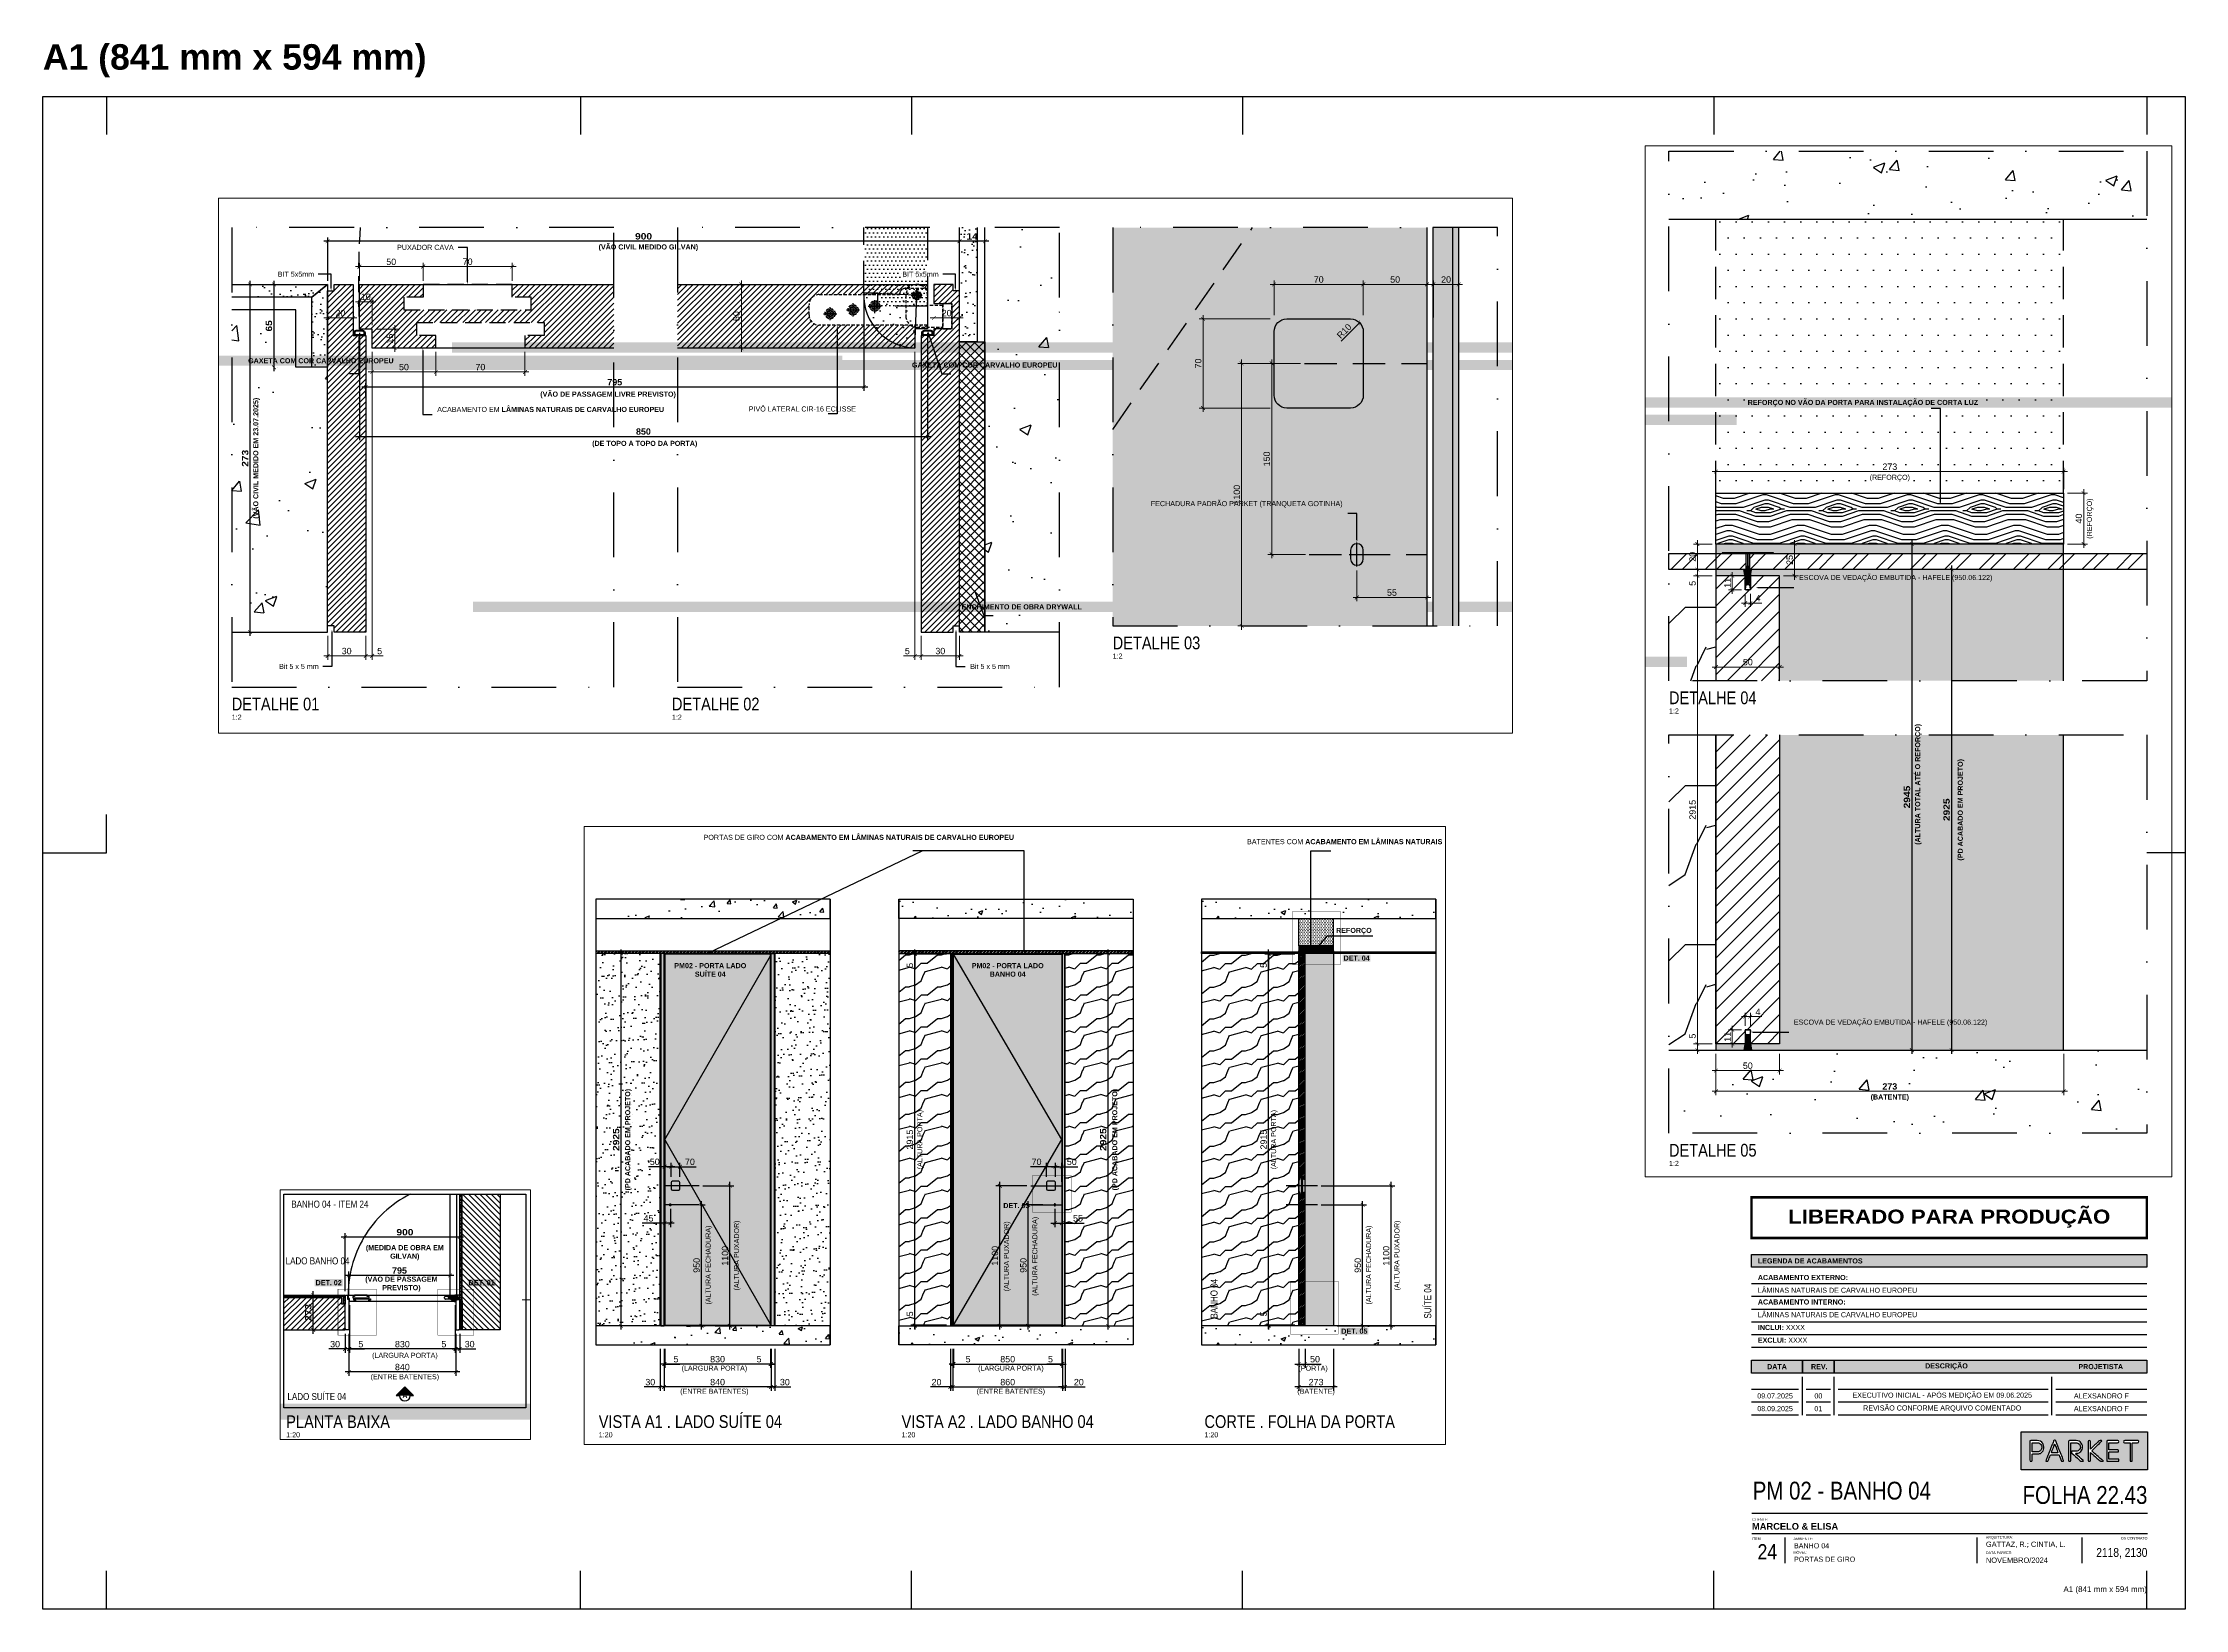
# Paper-space layout '24 - PORTA DE GIRO_F22' of a CAD drawing. Header units: millimetres. Extents: x 0 to 841, y 0 to 615.
# The model-space entities are those that its viewports show. They can reach past a viewport. Long polylines and large blocks are cut down to what shows.
import ezdxf
from ezdxf import colors
from ezdxf.entities.mleader import LeaderData, LeaderLine
from ezdxf.enums import TextEntityAlignment as Align
from ezdxf.math import Vec2, Vec3

# ---------------------------------------------------------------- set-up
doc = ezdxf.new("R2010")
doc.units = ezdxf.units.MM
doc.header["$PDMODE"] = 3
for name, pattern in [('CONTINU', [0]), ('TRAÇO 1-1', [9.525, 6.35, -3.175]), ('TRAÇO E PONTO 1-1', [25.4, 12.7, -6.35, 0, -6.35])]:
    doc.linetypes.add(name, pattern=pattern)
for name, color, linetype in [('_COMENTÁRIOS ARQ', 30, 'Continuous'), ('AC-EQUIPAMENTO', 7, 'Continuous'), ('COTAS', 9, 'Continuous'), ('DB 1475.24 - Amanda Rosales e Bruno Haidar - Terreo - Obra$0$ARQ-PISO-01', 8, 'Continuous'), ('DETALHE', 10, 'Continuous'), ('FERRAGEM', 3, 'Continuous'), ('FERRAGENS', 3, 'Continuous'), ('FORMATO', 9, 'Continuous'), ('GESSO', 1, 'Continuous'), ('HACHURA', 21, 'Continuous'), ('LAYOUT', 4, 'Continuous'), ('MARCENARIA', 4, 'Continuous'), ('MARCENARIA . M', 4, 'Continuous'), ('PAREDE', 94, 'Continuous'), ('PROJEÇÃO', 8, 'Continuous'), ('TEXTO', 105, 'Continuous'), ('TEXTO TRAÇO PONTO', 105, 'TRAÇO E PONTO 1-1')]:
    doc.layers.add(name, color=color, linetype=linetype)
doc.layers.add('_VIEWPORT', color=7, linetype='Continuous', plot=False)
doc.layers.add('ARQ-COTA', color=12, linetype='Continuous', lineweight=9)
doc.styles.add('1-1', font='arial.ttf', dxfattribs={"height": 0.2})
doc.styles.add('Arial Bold', font='')
doc.styles.add('MEDIDA OFICIAL', font='ariblk.ttf')
doc.styles.add('PADRÃO', font='arial.ttf')
doc.styles.add('PADRÃO NEGRITO', font='arialbd.ttf')
doc.styles.get("Standard").update_dxf_attribs({"font": 'arial.ttf'})
doc.styles.add('TITULO', font='swissck.ttf')
doc.styles.get('Arial Bold').set_extended_font_data('Arial Black')
doc.dimstyles.new('1-2', dxfattribs={"dimscale": 2, "dimtxt": 2.5, "dimasz": 1.5, "dimexe": 1.5, "dimexo": 1.5, "dimtad": 1, "dimtxsty": 'PADRÃO', "dimblk": 'ARCHTICK', "dimcen": 2.5, "dimdle": 1.5, "dimclrd": 9, "dimclre": 9, "dimclrt": 6, "dimadec": 0, "dimazin": 0, "dimtfac": 1, "dimtmove": 0, "dimatfit": 3, "dimfxl": 1.25, "dimlwd": -1, "dimlwe": -1, "dimarcsym": 0})
doc.dimstyles.new('1-2 AZUL', dxfattribs={"dimscale": 2, "dimtxt": 2.5, "dimasz": 1.5, "dimexe": 1.5, "dimexo": 1.5, "dimtad": 1, "dimtxsty": 'PADRÃO NEGRITO', "dimblk": 'ARCHTICK', "dimcen": 2.5, "dimdle": 1.5, "dimclrd": 9, "dimclre": 9, "dimclrt": 170, "dimadec": 0, "dimazin": 0, "dimtfac": 1, "dimtmove": 0, "dimatfit": 3, "dimfxl": 1.25, "dimlwd": -1, "dimlwe": -1, "dimarcsym": 0})
doc.dimstyles.new('1-2 CAIXA', dxfattribs={"dimscale": 2, "dimtxt": 2.5, "dimasz": 1.5, "dimexe": 1.5, "dimexo": 1.5, "dimtad": 1, "dimtxsty": 'PADRÃO NEGRITO', "dimblk": 'ARCHTICK', "dimcen": 2.5, "dimdle": 1.5, "dimclrd": 9, "dimclre": 9, "dimclrt": 6, "dimadec": 0, "dimazin": 0, "dimtfac": 1, "dimtmove": 0, "dimatfit": 3, "dimfxl": 1.25, "dimlwd": -1, "dimlwe": -1, "dimarcsym": 0})
doc.dimstyles.new('1-2 VERDE', dxfattribs={"dimscale": 2, "dimtxt": 2.5, "dimasz": 1.5, "dimexe": 1.5, "dimexo": 1.5, "dimtad": 1, "dimtxsty": 'PADRÃO NEGRITO', "dimblk": 'ARCHTICK', "dimcen": 2.5, "dimdle": 1.5, "dimclrd": 9, "dimclre": 9, "dimclrt": 102, "dimadec": 0, "dimazin": 0, "dimtfac": 1, "dimtmove": 0, "dimatfit": 3, "dimfxl": 1.25, "dimlwd": -1, "dimlwe": -1, "dimarcsym": 0})
doc.dimstyles.new('1-20', dxfattribs={"dimscale": 20, "dimtxt": 2.5, "dimasz": 1.5, "dimexe": 1.5, "dimexo": 1.5, "dimtad": 1, "dimtxsty": 'PADRÃO', "dimblk": 'ARCHTICK', "dimcen": 2.5, "dimdle": 1.5, "dimclrd": 9, "dimclre": 9, "dimclrt": 6, "dimadec": 0, "dimazin": 0, "dimtfac": 1, "dimtmove": 0, "dimatfit": 3, "dimfxl": 1.25, "dimlwd": -1, "dimlwe": -1, "dimarcsym": 0})
doc.dimstyles.new('1-20 VERDE', dxfattribs={"dimscale": 20, "dimtxt": 2.5, "dimasz": 1.5, "dimexe": 1.5, "dimexo": 1.5, "dimtad": 1, "dimtxsty": 'PADRÃO NEGRITO', "dimblk": 'ARCHTICK', "dimcen": 2.5, "dimdle": 1.5, "dimclrd": 9, "dimclre": 9, "dimclrt": 102, "dimadec": 0, "dimazin": 0, "dimtfac": 1, "dimtmove": 0, "dimatfit": 3, "dimfxl": 1.25, "dimlwd": -1, "dimlwe": -1, "dimarcsym": 0})
doc.dimstyles.new('Med. Ofic.1-2', dxfattribs={"dimscale": 2, "dimtxt": 2.5, "dimasz": 1.5, "dimexe": 1.5, "dimexo": 1.5, "dimtad": 1, "dimtxsty": 'MEDIDA OFICIAL', "dimblk": 'ARCHTICK', "dimcen": 2.5, "dimdle": 1.5, "dimclrd": 9, "dimclre": 9, "dimclrt": 10, "dimadec": 0, "dimazin": 0, "dimtfac": 1, "dimtmove": 0, "dimatfit": 3, "dimfxl": 1.25, "dimlwd": -1, "dimlwe": -1, "dimarcsym": 0})
doc.dimstyles.new('Med. Ofic.1-20', dxfattribs={"dimscale": 20, "dimtxt": 2.5, "dimasz": 1.5, "dimexe": 1.5, "dimexo": 1.5, "dimtad": 1, "dimtxsty": 'MEDIDA OFICIAL', "dimblk": 'ARCHTICK', "dimcen": 2.5, "dimdle": 1.5, "dimclrd": 9, "dimclre": 9, "dimclrt": 10, "dimadec": 0, "dimazin": 0, "dimtfac": 1, "dimtmove": 0, "dimatfit": 3, "dimfxl": 1.25, "dimlwd": -1, "dimlwe": -1, "dimarcsym": 0})
pattern_1 = [(37.5, (30807.727, -21947.532), (-0.8000156, 24.470662), [0, -19.304, 0, -21.59, 0, -20.6375]), (7.5, (30807.727, -21947.532), (22.476164, 35.841255), [0, -10.414, 0, -17.399, 0, -6.6675]), (327.5, (30792.106, -21947.532), (39.5496185, 0.0718592), [0, -6.35, 0, -22.86, 0, -29.845]), (317.5, (30792.106, -21947.532), (38.177823, 11.146466), [0, -3.175, 0, -14.986, 0, -17.145])]
pattern_2 = [(37.5, (33026.266, -14094.887), (-0.4000078, 12.2353309), [0, -9.652, 0, -10.795, 0, -10.31875]), (7.5, (33026.266, -14094.887), (11.238082, 17.9206275), [0, -5.207, 0, -8.6995, 0, -3.33375]), (327.5, (33018.455, -14094.887), (19.7748093, 0.0359296), [0, -3.175, 0, -11.43, 0, -14.9225]), (317.5, (33018.455, -14094.887), (19.0889113, 5.573233), [0, -1.5875, 0, -7.493, 0, -8.5725])]

# ---------------------------------------------------------------- blocks, each defined once
blk = doc.blocks.new('A1')
at = {"layer": 'Defpoints', "color": 9}
for p, q in [((826, 594), (826, 579)), ((826, 0), (826, 15))]:
    blk.add_line(p, q, dxfattribs=at)
at = {"layer": 'FORMATO'}
for p, q in [((25, 594), (25, 579)), ((211, 594), (211, 579)), ((341, 594), (341, 579)), ((471, 594), (471, 579)), ((656, 594), (656, 579)), ((25, 297), (25, 312)), ((0, 297), (25, 297)), ((841, 297), (826, 297)), ((25, 0), (25, 15)), ((211, 0), (211, 15)), ((341, 0), (341, 15)), ((471, 0), (471, 15)), ((656, 0), (656, 15))]:
    blk.add_line(p, q, dxfattribs=at)
blk.add_lwpolyline([(0, 594), (841, 594), (841, 0), (0, 0)], close=True, dxfattribs=at)
at = {"layer": 'FORMATO', "color": 8, "insert": (826, 7.5), "char_height": 2.2464, "attachment_point": 6, "style": 'PADRÃO'}
blk.add_mtext_dynamic_manual_height_columns('A1 (841 mm x 594 mm)', width=152.4485, gutter_width=12.5, heights=[0], dxfattribs=at)
blk = doc.blocks.new('LOGO PARKET DWG')
at = {"layer": 'TEXTO', "linetype": 'CONTINU', "true_color": 0x3f3f41}
h = blk.add_hatch(color=250, dxfattribs=at)
h.paths.add_polyline_path([(-36089.1, 12563.6), (-36089.1, 12738.7), (-36671.6, 12738.7), (-36671.6, 12563.6)])
edge = h.paths.add_edge_path(flags=16)
edge.add_spline(control_points=[(-36387.2, 12603.5), (-36394, 12602.3), (-36399.2, 12605), (-36404.1, 12609.8)], knot_values=[12, 12, 12, 12, 13, 13, 13, 13], degree=3, periodic=0)
edge.add_spline(control_points=[(-36404.1, 12609.8), (-36415.1, 12620.3), (-36426.5, 12630.3), (-36437.8, 12640.5)], knot_values=[13, 13, 13, 13, 14, 14, 14, 14], degree=3, periodic=0)
edge.add_spline(control_points=[(-36437.8, 12640.5), (-36439.7, 12642.2), (-36440.7, 12646.1), (-36439.5, 12648.2)], knot_values=[14, 14, 14, 14, 15, 15, 15, 15], degree=3, periodic=0)
edge.add_spline(control_points=[(-36439.5, 12648.2), (-36439, 12649.1), (-36437.5, 12649.6), (-36436.4, 12649.7)], knot_values=[15, 15, 15, 15, 16, 16, 16, 16], degree=3, periodic=0)
edge.add_spline(control_points=[(-36436.4, 12649.7), (-36430.3, 12649.8), (-36424.2, 12649.7), (-36418, 12649.7)], knot_values=[16, 16, 16, 16, 17, 17, 17, 17], degree=3, periodic=0)
edge.add_spline(control_points=[(-36418, 12649.7), (-36411.5, 12649.8), (-36406, 12652), (-36402.1, 12657.3)], knot_values=[17, 17, 17, 17, 18, 18, 18, 18], degree=3, periodic=0)
edge.add_spline(control_points=[(-36402.1, 12657.3), (-36395.2, 12666.8), (-36397.5, 12683.4), (-36410.7, 12687.5)], knot_values=[18, 18, 18, 18, 19, 19, 19, 19], degree=3, periodic=0)
edge.add_spline(control_points=[(-36410.7, 12687.5), (-36413.5, 12688.3), (-36416.4, 12688.8), (-36419.3, 12688.9)], knot_values=[19, 19, 19, 19, 20, 20, 20, 20], degree=3, periodic=0)
edge.add_spline(control_points=[(-36419.3, 12688.9), (-36426.4, 12689.1), (-36433.4, 12688.9), (-36440.5, 12689)], knot_values=[20, 20, 20, 20, 21, 21, 21, 21], degree=3, periodic=0)
edge.add_spline(control_points=[(-36440.5, 12689), (-36442.8, 12689.1), (-36443.3, 12688.2), (-36443.3, 12686.1)], knot_values=[21, 21, 21, 21, 22, 22, 22, 22], degree=3, periodic=0)
edge.add_spline(control_points=[(-36443.3, 12686.1), (-36443.2, 12660), (-36443.3, 12633.9), (-36443.3, 12607.8)], knot_values=[22, 22, 22, 22, 23, 23, 23, 23], degree=3, periodic=0)
edge.add_spline(control_points=[(-36443.3, 12607.8), (-36443.3, 12603.5), (-36443.3, 12603.5), (-36447.6, 12603.5)], knot_values=[23, 23, 23, 23, 24, 24, 24, 24], degree=3, periodic=0)
edge.add_spline(control_points=[(-36447.6, 12603.5), (-36452.9, 12603.5), (-36452.9, 12603.5), (-36452.9, 12608.7)], knot_values=[24, 24, 24, 24, 25, 25, 25, 25], degree=3, periodic=0)
edge.add_spline(control_points=[(-36452.9, 12608.7), (-36452.9, 12622.8), (-36452.9, 12636.9), (-36452.9, 12651)], knot_values=[25, 25, 25, 25, 26, 26, 26, 26], degree=3, periodic=0)
edge.add_spline(control_points=[(-36452.9, 12651), (-36452.9, 12665.7), (-36452.9, 12680.4), (-36452.9, 12695.1)], knot_values=[0, 0, 0, 0, 1, 1, 1, 1], degree=3, periodic=0)
edge.add_spline(control_points=[(-36452.9, 12695.1), (-36452.9, 12698.4), (-36452.5, 12698.7), (-36449.2, 12698.7)], knot_values=[1, 1, 1, 1, 2, 2, 2, 2], degree=3, periodic=0)
edge.add_spline(control_points=[(-36449.2, 12698.7), (-36438.8, 12698.7), (-36428.3, 12698.7), (-36417.8, 12698.7)], knot_values=[2, 2, 2, 2, 3, 3, 3, 3], degree=3, periodic=0)
edge.add_spline(control_points=[(-36417.8, 12698.7), (-36408.3, 12698.6), (-36400.3, 12695.3), (-36394.6, 12687.6)], knot_values=[3, 3, 3, 3, 4, 4, 4, 4], degree=3, periodic=0)
edge.add_spline(control_points=[(-36394.6, 12687.6), (-36389.3, 12680.3), (-36387.4, 12672.1), (-36389.3, 12663.1)], knot_values=[4, 4, 4, 4, 5, 5, 5, 5], degree=3, periodic=0)
edge.add_spline(control_points=[(-36389.3, 12663.1), (-36390.9, 12655.8), (-36394.5, 12649.8), (-36400.6, 12645.3)], knot_values=[5, 5, 5, 5, 6, 6, 6, 6], degree=3, periodic=0)
edge.add_spline(control_points=[(-36400.6, 12645.3), (-36405.6, 12641.6), (-36411.4, 12640.3), (-36417.6, 12640)], knot_values=[6, 6, 6, 6, 7, 7, 7, 7], degree=3, periodic=0)
edge.add_spline(control_points=[(-36417.6, 12640), (-36418.8, 12640), (-36420, 12639.4), (-36421.2, 12639.1)], knot_values=[7, 7, 7, 7, 8, 8, 8, 8], degree=3, periodic=0)
edge.add_spline(control_points=[(-36421.2, 12639.1), (-36420.5, 12638.2), (-36419.8, 12637.2), (-36418.9, 12636.4)], knot_values=[8, 8, 8, 8, 9, 9, 9, 9], degree=3, periodic=0)
edge.add_spline(control_points=[(-36418.9, 12636.4), (-36407.9, 12626.5), (-36396.9, 12616.6), (-36386, 12606.7)], knot_values=[9, 9, 9, 9, 10, 10, 10, 10], degree=3, periodic=0)
edge.add_spline(control_points=[(-36386, 12606.7), (-36385.3, 12606.1), (-36385, 12605.1), (-36384.5, 12604.3)], knot_values=[10, 10, 10, 10, 11, 11, 11, 11], degree=3, periodic=0)
edge.add_spline(control_points=[(-36384.5, 12604.3), (-36385.4, 12604), (-36386.3, 12603.6), (-36387.2, 12603.5)], knot_values=[11, 11, 11, 11, 12, 12, 12, 12], degree=3, periodic=0)
edge = h.paths.add_edge_path(flags=16)
edge.add_spline(control_points=[(-36356.3, 12603.5), (-36362, 12603.5), (-36362, 12603.5), (-36362, 12609.1)], knot_values=[3, 3, 3, 3, 4, 4, 4, 4], degree=3, periodic=0)
edge.add_spline(control_points=[(-36362, 12609.1), (-36362, 12637.7), (-36362, 12666.3), (-36362, 12695)], knot_values=[4, 4, 4, 4, 5, 5, 5, 5], degree=3, periodic=0)
edge.add_spline(control_points=[(-36362, 12695), (-36362, 12698.2), (-36361.7, 12698.6), (-36358.4, 12698.6)], knot_values=[5, 5, 5, 5, 6, 6, 6, 6], degree=3, periodic=0)
edge.add_spline(control_points=[(-36358.4, 12698.6), (-36352.4, 12698.7), (-36352.4, 12698.7), (-36352.4, 12692.6)], knot_values=[6, 6, 6, 6, 7, 7, 7, 7], degree=3, periodic=0)
edge.add_spline(control_points=[(-36352.4, 12692.6), (-36352.4, 12682.2), (-36352.5, 12671.7), (-36352.5, 12661.3)], knot_values=[7, 7, 7, 7, 8, 8, 8, 8], degree=3, periodic=0)
edge.add_spline(control_points=[(-36352.5, 12661.3), (-36352.5, 12660.8), (-36352.4, 12660.4), (-36352.3, 12659.3)], knot_values=[8, 8, 8, 8, 9, 9, 9, 9], degree=3, periodic=0)
edge.add_spline(control_points=[(-36352.3, 12659.3), (-36351.3, 12660.1), (-36350.4, 12660.5), (-36349.8, 12661.1)], knot_values=[9, 9, 9, 9, 10, 10, 10, 10], degree=3, periodic=0)
edge.add_spline(control_points=[(-36349.8, 12661.1), (-36337.9, 12672.7), (-36326, 12684.2), (-36314.3, 12695.8)], knot_values=[10, 10, 10, 10, 11, 11, 11, 11], degree=3, periodic=0)
edge.add_spline(control_points=[(-36314.3, 12695.8), (-36312.3, 12697.8), (-36310.3, 12698.9), (-36307.5, 12698.6)], knot_values=[11, 11, 11, 11, 12, 12, 12, 12], degree=3, periodic=0)
edge.add_spline(control_points=[(-36307.5, 12698.6), (-36305.5, 12698.4), (-36303.4, 12698.7), (-36301.4, 12698.5)], knot_values=[12, 12, 12, 12, 13, 13, 13, 13], degree=3, periodic=0)
edge.add_spline(control_points=[(-36301.4, 12698.5), (-36300.8, 12698.5), (-36300, 12698.1), (-36299.8, 12697.7)], knot_values=[13, 13, 13, 13, 14, 14, 14, 14], degree=3, periodic=0)
edge.add_spline(control_points=[(-36299.8, 12697.7), (-36299.6, 12697.3), (-36300.1, 12696.4), (-36300.5, 12696)], knot_values=[14, 14, 14, 14, 15, 15, 15, 15], degree=3, periodic=0)
edge.add_spline(control_points=[(-36300.5, 12696), (-36314.4, 12682.3), (-36328.4, 12668.6), (-36342.4, 12655)], knot_values=[15, 15, 15, 15, 16, 16, 16, 16], degree=3, periodic=0)
edge.add_spline(control_points=[(-36342.4, 12655), (-36342.7, 12654.7), (-36343, 12654.4), (-36343.3, 12654.1)], knot_values=[16, 16, 16, 16, 17, 17, 17, 17], degree=3, periodic=0)
edge.add_spline(control_points=[(-36343.3, 12654.1), (-36346, 12651.4), (-36345.9, 12651.4), (-36343.1, 12648.9)], knot_values=[17, 17, 17, 17, 18, 18, 18, 18], degree=3, periodic=0)
edge.add_spline(control_points=[(-36343.1, 12648.9), (-36329.2, 12636.7), (-36315.3, 12624.4), (-36301.4, 12612.1)], knot_values=[18, 18, 18, 18, 19, 19, 19, 19], degree=3, periodic=0)
edge.add_spline(control_points=[(-36301.4, 12612.1), (-36299.6, 12610.5), (-36297.8, 12608.9), (-36295.9, 12607.4)], knot_values=[19, 19, 19, 19, 20, 20, 20, 20], degree=3, periodic=0)
edge.add_spline(control_points=[(-36295.9, 12607.4), (-36294.8, 12606.6), (-36293.6, 12605.9), (-36292.5, 12605.2)], knot_values=[20, 20, 20, 20, 21, 21, 21, 21], degree=3, periodic=0)
edge.add_spline(control_points=[(-36292.5, 12605.2), (-36292.8, 12604.8), (-36293, 12604.4), (-36293.3, 12604)], knot_values=[21, 21, 21, 21, 22, 22, 22, 22], degree=3, periodic=0)
edge.add_spline(control_points=[(-36295.5, 12603.5), (-36294.8, 12603.5), (-36294, 12603.8), (-36293.3, 12604)], knot_values=[22, 22, 22, 22, 23, 23, 23, 23], degree=3, periodic=0)
edge.add_spline(control_points=[(-36295.5, 12603.5), (-36298.5, 12603.4), (-36301.6, 12603.4), (-36304.6, 12603.5)], knot_values=[23, 23, 23, 23, 24, 24, 24, 24], degree=3, periodic=0)
edge.add_spline(control_points=[(-36304.6, 12603.5), (-36305.6, 12603.6), (-36306.7, 12604.2), (-36307.4, 12604.8)], knot_values=[24, 24, 24, 24, 25, 25, 25, 25], degree=3, periodic=0)
edge.add_spline(control_points=[(-36307.4, 12604.8), (-36317.2, 12613.3), (-36326.9, 12621.8), (-36336.6, 12630.4)], knot_values=[25, 25, 25, 25, 26, 26, 26, 26], degree=3, periodic=0)
edge.add_spline(control_points=[(-36336.6, 12630.4), (-36341, 12634.2), (-36345.4, 12638.1), (-36349.8, 12642)], knot_values=[26, 26, 26, 26, 27, 27, 27, 27], degree=3, periodic=0)
edge.add_spline(control_points=[(-36349.8, 12642), (-36350.4, 12642.5), (-36351.1, 12642.9), (-36352.4, 12643.8)], knot_values=[27, 27, 27, 27, 28, 28, 28, 28], degree=3, periodic=0)
edge.add_spline(control_points=[(-36352.4, 12643.8), (-36352.4, 12642), (-36352.4, 12641), (-36352.4, 12640.1)], knot_values=[0, 0, 0, 0, 1, 1, 1, 1], degree=3, periodic=0)
edge.add_spline(control_points=[(-36352.4, 12640.1), (-36352.4, 12629.1), (-36352.4, 12618.2), (-36352.4, 12607.3)], knot_values=[1, 1, 1, 1, 2, 2, 2, 2], degree=3, periodic=0)
edge.add_spline(control_points=[(-36352.4, 12607.3), (-36352.5, 12603.7), (-36352.7, 12603.5), (-36356.3, 12603.5)], knot_values=[2, 2, 2, 2, 3, 3, 3, 3], degree=3, periodic=0)
edge = h.paths.add_edge_path(flags=16)
edge.add_spline(control_points=[(-36476, 12606.4), (-36475.1, 12604.3), (-36475.5, 12603.5), (-36477.9, 12603.5)], knot_values=[11, 11, 11, 11, 12, 12, 12, 12], degree=3, periodic=0)
edge.add_spline(control_points=[(-36477.9, 12603.5), (-36487.1, 12603.6), (-36484.7, 12602.5), (-36488.2, 12610.8)], knot_values=[12, 12, 12, 12, 13, 13, 13, 13], degree=3, periodic=0)
edge.add_spline(control_points=[(-36488.2, 12610.8), (-36491.1, 12617.5), (-36493.8, 12624.4), (-36496.8, 12631.1)], knot_values=[13, 13, 13, 13, 14, 14, 14, 14], degree=3, periodic=0)
edge.add_spline(control_points=[(-36496.8, 12631.1), (-36497.2, 12632), (-36498.7, 12632.9), (-36499.6, 12632.9)], knot_values=[14, 14, 14, 14, 15, 15, 15, 15], degree=3, periodic=0)
edge.add_spline(control_points=[(-36499.6, 12632.9), (-36511, 12633), (-36522.5, 12633), (-36533.9, 12633)], knot_values=[15, 15, 15, 15, 16, 16, 16, 16], degree=3, periodic=0)
edge.add_spline(control_points=[(-36533.9, 12633), (-36535.8, 12633), (-36536.8, 12632.2), (-36537.5, 12630.3)], knot_values=[16, 16, 16, 16, 17, 17, 17, 17], degree=3, periodic=0)
edge.add_spline(control_points=[(-36537.5, 12630.3), (-36540.5, 12622.6), (-36543.7, 12614.9), (-36546.7, 12607.2)], knot_values=[17, 17, 17, 17, 18, 18, 18, 18], degree=3, periodic=0)
edge.add_spline(control_points=[(-36546.7, 12607.2), (-36547.9, 12604.2), (-36549.7, 12602.6), (-36552.5, 12603.5)], knot_values=[18, 18, 18, 18, 19, 19, 19, 19], degree=3, periodic=0)
edge.add_spline(control_points=[(-36552.5, 12603.5), (-36558.7, 12603.4), (-36558.9, 12603.4), (-36556.6, 12609.3)], knot_values=[0, 0, 0, 0, 1, 1, 1, 1], degree=3, periodic=0)
edge.add_spline(control_points=[(-36556.6, 12609.3), (-36554.5, 12614.7), (-36552.4, 12620), (-36550.2, 12625.4)], knot_values=[1, 1, 1, 1, 2, 2, 2, 2], degree=3, periodic=0)
edge.add_spline(control_points=[(-36550.2, 12625.4), (-36547.5, 12632.2), (-36544.7, 12639), (-36542, 12645.9)], knot_values=[2, 2, 2, 2, 3, 3, 3, 3], degree=3, periodic=0)
edge.add_spline(control_points=[(-36542, 12645.9), (-36539.4, 12652.4), (-36536.9, 12658.9), (-36534.3, 12665.4)], knot_values=[3, 3, 3, 3, 4, 4, 4, 4], degree=3, periodic=0)
edge.add_spline(control_points=[(-36534.3, 12665.4), (-36532.2, 12670.8), (-36530, 12676.2), (-36527.9, 12681.5)], knot_values=[4, 4, 4, 4, 5, 5, 5, 5], degree=3, periodic=0)
edge.add_spline(control_points=[(-36527.9, 12681.5), (-36525.8, 12686.7), (-36523.7, 12691.9), (-36521.8, 12697.2)], knot_values=[5, 5, 5, 5, 6, 6, 6, 6], degree=3, periodic=0)
edge.add_spline(control_points=[(-36521.8, 12697.2), (-36521, 12699.3), (-36519.8, 12700.2), (-36517.7, 12700)], knot_values=[6, 6, 6, 6, 7, 7, 7, 7], degree=3, periodic=0)
edge.add_spline(control_points=[(-36517.7, 12700), (-36515.6, 12699.9), (-36513.4, 12700.8), (-36512.2, 12697.6)], knot_values=[7, 7, 7, 7, 8, 8, 8, 8], degree=3, periodic=0)
edge.add_spline(control_points=[(-36512.2, 12697.6), (-36507.9, 12686.3), (-36503.2, 12675.2), (-36498.8, 12664.1)], knot_values=[8, 8, 8, 8, 9, 9, 9, 9], degree=3, periodic=0)
edge.add_spline(control_points=[(-36498.8, 12664.1), (-36494.9, 12654.3), (-36491.2, 12644.6), (-36487.4, 12634.9)], knot_values=[9, 9, 9, 9, 10, 10, 10, 10], degree=3, periodic=0)
edge.add_spline(control_points=[(-36487.4, 12634.9), (-36483.6, 12625.4), (-36479.8, 12615.9), (-36476, 12606.4)], knot_values=[10, 10, 10, 10, 11, 11, 11, 11], degree=3, periodic=0)
edge = h.paths.add_edge_path(flags=0)
edge.add_spline(control_points=[(-36502.2, 12645.2), (-36501.5, 12643.6), (-36502, 12642.7), (-36503.8, 12642.7)], knot_values=[4, 4, 4, 4, 5, 5, 5, 5], degree=3, periodic=0)
edge.add_spline(control_points=[(-36503.8, 12642.7), (-36512.6, 12642.7), (-36521.4, 12642.7), (-36530.2, 12642.7)], knot_values=[3, 3, 3, 3, 4, 4, 4, 4], degree=3, periodic=0)
edge.add_spline(control_points=[(-36530.2, 12642.7), (-36531.8, 12642.7), (-36532.3, 12643.6), (-36531.7, 12645)], knot_values=[2, 2, 2, 2, 3, 3, 3, 3], degree=3, periodic=0)
edge.add_spline(control_points=[(-36531.7, 12645), (-36527, 12657.2), (-36522.3, 12669.3), (-36517.5, 12681.4)], knot_values=[1, 1, 1, 1, 2, 2, 2, 2], degree=3, periodic=0)
edge.add_spline(control_points=[(-36517.5, 12681.4), (-36517.5, 12681.5), (-36517.4, 12681.5), (-36516.7, 12682.1)], knot_values=[0, 0, 0, 0, 1, 1, 1, 1], degree=3, periodic=0)
edge.add_spline(control_points=[(-36516.7, 12682.1), (-36515.4, 12678.9), (-36514.2, 12675.9), (-36513, 12673)], knot_values=[7, 7, 7, 7, 8, 8, 8, 8], degree=3, periodic=0)
edge.add_spline(control_points=[(-36513, 12673), (-36510.2, 12665.9), (-36507.5, 12658.8), (-36504.7, 12651.7)], knot_values=[6, 6, 6, 6, 7, 7, 7, 7], degree=3, periodic=0)
edge.add_spline(control_points=[(-36504.7, 12651.7), (-36503.9, 12649.5), (-36503, 12647.3), (-36502.2, 12645.2)], knot_values=[5, 5, 5, 5, 6, 6, 6, 6], degree=3, periodic=0)
edge = h.paths.add_edge_path(flags=16)
edge.add_spline(control_points=[(-36273.3, 12603.5), (-36276.8, 12603.5), (-36277.1, 12603.7), (-36277.1, 12607.2)], knot_values=[21, 21, 21, 21, 22, 22, 22, 22], degree=3, periodic=0)
edge.add_spline(control_points=[(-36277.1, 12607.2), (-36277.1, 12621.9), (-36277.1, 12636.6), (-36277.1, 12651.2)], knot_values=[22, 22, 22, 22, 23, 23, 23, 23], degree=3, periodic=0)
edge.add_spline(control_points=[(-36277.1, 12651.2), (-36277.1, 12665.9), (-36277.1, 12680.5), (-36277.1, 12695.1)], knot_values=[0, 0, 0, 0, 1, 1, 1, 1], degree=3, periodic=0)
edge.add_spline(control_points=[(-36277.1, 12695.1), (-36277.1, 12698.3), (-36276.7, 12698.6), (-36273.4, 12698.6)], knot_values=[1, 1, 1, 1, 2, 2, 2, 2], degree=3, periodic=0)
edge.add_spline(control_points=[(-36273.4, 12698.6), (-36257.3, 12698.6), (-36241.2, 12698.6), (-36225.1, 12698.6)], knot_values=[2, 2, 2, 2, 3, 3, 3, 3], degree=3, periodic=0)
edge.add_spline(control_points=[(-36225.1, 12698.6), (-36221.6, 12698.6), (-36221.3, 12698.4), (-36221.3, 12694.9)], knot_values=[3, 3, 3, 3, 4, 4, 4, 4], degree=3, periodic=0)
edge.add_spline(control_points=[(-36221.3, 12694.9), (-36221.3, 12688.2), (-36221, 12689), (-36227.3, 12689)], knot_values=[4, 4, 4, 4, 5, 5, 5, 5], degree=3, periodic=0)
edge.add_spline(control_points=[(-36227.3, 12689), (-36239.8, 12689), (-36252.3, 12688.9), (-36264.9, 12689)], knot_values=[5, 5, 5, 5, 6, 6, 6, 6], degree=3, periodic=0)
edge.add_spline(control_points=[(-36264.9, 12689), (-36267, 12689), (-36267.6, 12688.4), (-36267.6, 12686.3)], knot_values=[6, 6, 6, 6, 7, 7, 7, 7], degree=3, periodic=0)
edge.add_spline(control_points=[(-36267.6, 12686.3), (-36267.5, 12677.3), (-36267.6, 12668.3), (-36267.6, 12659.4)], knot_values=[7, 7, 7, 7, 8, 8, 8, 8], degree=3, periodic=0)
edge.add_spline(control_points=[(-36267.6, 12659.4), (-36267.6, 12656), (-36267.4, 12655.9), (-36264, 12655.9)], knot_values=[8, 8, 8, 8, 9, 9, 9, 9], degree=3, periodic=0)
edge.add_spline(control_points=[(-36264, 12655.9), (-36251.4, 12655.9), (-36238.8, 12655.9), (-36226.3, 12655.9)], knot_values=[9, 9, 9, 9, 10, 10, 10, 10], degree=3, periodic=0)
edge.add_spline(control_points=[(-36226.3, 12655.9), (-36222.5, 12655.9), (-36222.1, 12655.5), (-36222.1, 12651.7)], knot_values=[10, 10, 10, 10, 11, 11, 11, 11], degree=3, periodic=0)
edge.add_spline(control_points=[(-36222.1, 12651.7), (-36222.1, 12651.2), (-36222.1, 12650.7), (-36222.1, 12650.2)], knot_values=[11, 11, 11, 11, 12, 12, 12, 12], degree=3, periodic=0)
edge.add_spline(control_points=[(-36222.1, 12650.2), (-36222.1, 12646.7), (-36222.6, 12646.3), (-36226, 12646.3)], knot_values=[12, 12, 12, 12, 13, 13, 13, 13], degree=3, periodic=0)
edge.add_spline(control_points=[(-36226, 12646.3), (-36238.9, 12646.3), (-36251.7, 12646.2), (-36264.5, 12646.3)], knot_values=[13, 13, 13, 13, 14, 14, 14, 14], degree=3, periodic=0)
edge.add_spline(control_points=[(-36264.5, 12646.3), (-36267.1, 12646.4), (-36267.6, 12645.5), (-36267.6, 12643.2)], knot_values=[14, 14, 14, 14, 15, 15, 15, 15], degree=3, periodic=0)
edge.add_spline(control_points=[(-36267.6, 12643.2), (-36267.5, 12634.2), (-36267.5, 12625.2), (-36267.5, 12616.2)], knot_values=[15, 15, 15, 15, 16, 16, 16, 16], degree=3, periodic=0)
edge.add_spline(control_points=[(-36267.5, 12616.2), (-36267.5, 12613), (-36267.5, 12613), (-36264.2, 12613)], knot_values=[16, 16, 16, 16, 17, 17, 17, 17], degree=3, periodic=0)
edge.add_spline(control_points=[(-36264.2, 12613), (-36251, 12613.1), (-36237.7, 12613.1), (-36224.4, 12613.1)], knot_values=[17, 17, 17, 17, 18, 18, 18, 18], degree=3, periodic=0)
edge.add_spline(control_points=[(-36224.4, 12613.1), (-36221.4, 12613.1), (-36221, 12612.6), (-36221, 12609.5)], knot_values=[18, 18, 18, 18, 19, 19, 19, 19], degree=3, periodic=0)
edge.add_spline(control_points=[(-36221, 12609.5), (-36220.9, 12603.5), (-36220.9, 12603.5), (-36227, 12603.5)], knot_values=[19, 19, 19, 19, 20, 20, 20, 20], degree=3, periodic=0)
edge.add_spline(control_points=[(-36227, 12603.5), (-36242.4, 12603.5), (-36257.9, 12603.5), (-36273.3, 12603.5)], knot_values=[20, 20, 20, 20, 21, 21, 21, 21], degree=3, periodic=0)
edge = h.paths.add_edge_path(flags=16)
edge.add_spline(control_points=[(-36567.2, 12665.3), (-36567.8, 12655.5), (-36572, 12647.6), (-36580, 12641.9)], knot_values=[5, 5, 5, 5, 6, 6, 6, 6], degree=3, periodic=0)
edge.add_spline(control_points=[(-36580, 12641.9), (-36584, 12639), (-36588.5, 12637.2), (-36593.5, 12637.2)], knot_values=[6, 6, 6, 6, 7, 7, 7, 7], degree=3, periodic=0)
edge.add_spline(control_points=[(-36593.5, 12637.2), (-36601.4, 12637), (-36609.3, 12637), (-36617.2, 12637)], knot_values=[7, 7, 7, 7, 8, 8, 8, 8], degree=3, periodic=0)
edge.add_spline(control_points=[(-36617.2, 12637), (-36621.4, 12637), (-36621.5, 12636.9), (-36621.5, 12632.6)], knot_values=[8, 8, 8, 8, 9, 9, 9, 9], degree=3, periodic=0)
edge.add_spline(control_points=[(-36621.5, 12632.6), (-36621.5, 12624.2), (-36621.4, 12615.8), (-36621.5, 12607.4)], knot_values=[9, 9, 9, 9, 10, 10, 10, 10], degree=3, periodic=0)
edge.add_spline(control_points=[(-36621.5, 12607.4), (-36621.5, 12603.9), (-36621.9, 12603.5), (-36625.4, 12603.5)], knot_values=[10, 10, 10, 10, 11, 11, 11, 11], degree=3, periodic=0)
edge.add_spline(control_points=[(-36625.4, 12603.5), (-36631.6, 12603.4), (-36631.6, 12603.4), (-36631.6, 12609.7)], knot_values=[11, 11, 11, 11, 12, 12, 12, 12], degree=3, periodic=0)
edge.add_spline(control_points=[(-36631.6, 12609.7), (-36631.6, 12623.5), (-36631.6, 12637.4), (-36631.6, 12651.2)], knot_values=[12, 12, 12, 12, 13, 13, 13, 13], degree=3, periodic=0)
edge.add_spline(control_points=[(-36631.6, 12651.2), (-36631.6, 12665.7), (-36631.6, 12680.2), (-36631.6, 12694.8)], knot_values=[0, 0, 0, 0, 1, 1, 1, 1], degree=3, periodic=0)
edge.add_spline(control_points=[(-36631.6, 12694.8), (-36631.6, 12698.3), (-36631.2, 12698.7), (-36627.7, 12698.7)], knot_values=[1, 1, 1, 1, 2, 2, 2, 2], degree=3, periodic=0)
edge.add_spline(control_points=[(-36627.7, 12698.7), (-36617.5, 12698.7), (-36607.4, 12698.6), (-36597.2, 12698.7)], knot_values=[2, 2, 2, 2, 3, 3, 3, 3], degree=3, periodic=0)
edge.add_spline(control_points=[(-36597.2, 12698.7), (-36586.5, 12698.8), (-36578, 12694.6), (-36572.1, 12685.7)], knot_values=[3, 3, 3, 3, 4, 4, 4, 4], degree=3, periodic=0)
edge.add_spline(control_points=[(-36572.1, 12685.7), (-36568, 12679.5), (-36566.8, 12672.6), (-36567.2, 12665.3)], knot_values=[4, 4, 4, 4, 5, 5, 5, 5], degree=3, periodic=0)
edge = h.paths.add_edge_path(flags=0)
edge.add_spline(control_points=[(-36578.2, 12676.3), (-36575.7, 12668.8), (-36576.2, 12661.7), (-36580.3, 12655.1)], knot_values=[4, 4, 4, 4, 5, 5, 5, 5], degree=3, periodic=0)
edge.add_spline(control_points=[(-36580.3, 12655.1), (-36583.4, 12650.1), (-36588.2, 12647.1), (-36594, 12646.8)], knot_values=[3, 3, 3, 3, 4, 4, 4, 4], degree=3, periodic=0)
edge.add_spline(control_points=[(-36594, 12646.8), (-36602.3, 12646.3), (-36610.7, 12646.6), (-36619.1, 12646.5)], knot_values=[2, 2, 2, 2, 3, 3, 3, 3], degree=3, periodic=0)
edge.add_spline(control_points=[(-36619.1, 12646.5), (-36621, 12646.5), (-36621.5, 12647.5), (-36621.5, 12649.3)], knot_values=[1, 1, 1, 1, 2, 2, 2, 2], degree=3, periodic=0)
edge.add_spline(control_points=[(-36621.5, 12649.3), (-36621.4, 12655.5), (-36621.5, 12661.7), (-36621.5, 12667.9)], knot_values=[0, 0, 0, 0, 1, 1, 1, 1], degree=3, periodic=0)
edge.add_spline(control_points=[(-36621.5, 12667.9), (-36621.5, 12673.9), (-36621.4, 12680), (-36621.5, 12686)], knot_values=[8, 8, 8, 8, 9, 9, 9, 9], degree=3, periodic=0)
edge.add_spline(control_points=[(-36621.5, 12686), (-36621.5, 12688.1), (-36620.9, 12689), (-36618.7, 12689)], knot_values=[7, 7, 7, 7, 8, 8, 8, 8], degree=3, periodic=0)
edge.add_spline(control_points=[(-36618.7, 12689), (-36611, 12688.9), (-36603.4, 12689), (-36595.8, 12689)], knot_values=[6, 6, 6, 6, 7, 7, 7, 7], degree=3, periodic=0)
edge.add_spline(control_points=[(-36595.8, 12689), (-36588.2, 12689), (-36580.7, 12683.6), (-36578.2, 12676.3)], knot_values=[5, 5, 5, 5, 6, 6, 6, 6], degree=3, periodic=0)
edge = h.paths.add_edge_path(flags=16)
edge.add_spline(control_points=[(-36195.6, 12689), (-36198.8, 12689), (-36199.1, 12689.3), (-36199.2, 12692.4)], knot_values=[6, 6, 6, 6, 7, 7, 7, 7], degree=3, periodic=0)
edge.add_spline(control_points=[(-36199.2, 12692.4), (-36199.2, 12699.4), (-36199.3, 12698.7), (-36192.9, 12698.7)], knot_values=[7, 7, 7, 7, 8, 8, 8, 8], degree=3, periodic=0)
edge.add_spline(control_points=[(-36192.9, 12698.7), (-36172.7, 12698.7), (-36152.5, 12698.7), (-36132.2, 12698.7)], knot_values=[8, 8, 8, 8, 9, 9, 9, 9], degree=3, periodic=0)
edge.add_spline(control_points=[(-36132.2, 12698.7), (-36130, 12698.7), (-36129.1, 12697.9), (-36129.1, 12695.7)], knot_values=[9, 9, 9, 9, 10, 10, 10, 10], degree=3, periodic=0)
edge.add_spline(control_points=[(-36129.1, 12695.7), (-36129.2, 12687.8), (-36128.5, 12689), (-36135.6, 12689)], knot_values=[10, 10, 10, 10, 11, 11, 11, 11], degree=3, periodic=0)
edge.add_spline(control_points=[(-36135.6, 12689), (-36142.6, 12688.9), (-36149.5, 12688.9), (-36156.5, 12689)], knot_values=[11, 11, 11, 11, 12, 12, 12, 12], degree=3, periodic=0)
edge.add_spline(control_points=[(-36156.5, 12689), (-36158.7, 12689.1), (-36159.4, 12688.4), (-36159.4, 12686.2)], knot_values=[12, 12, 12, 12, 13, 13, 13, 13], degree=3, periodic=0)
edge.add_spline(control_points=[(-36159.4, 12686.2), (-36159.3, 12672.8), (-36159.4, 12659.5), (-36159.4, 12646.2)], knot_values=[13, 13, 13, 13, 14, 14, 14, 14], degree=3, periodic=0)
edge.add_spline(control_points=[(-36159.4, 12646.2), (-36159.4, 12633), (-36159.4, 12619.8), (-36159.4, 12606.6)], knot_values=[0, 0, 0, 0, 1, 1, 1, 1], degree=3, periodic=0)
edge.add_spline(control_points=[(-36159.4, 12606.6), (-36159.4, 12603.5), (-36159.6, 12603.3), (-36162.6, 12603.3)], knot_values=[1, 1, 1, 1, 2, 2, 2, 2], degree=3, periodic=0)
edge.add_spline(control_points=[(-36162.6, 12603.3), (-36169.7, 12603.2), (-36168.9, 12602.8), (-36168.9, 12609.4)], knot_values=[2, 2, 2, 2, 3, 3, 3, 3], degree=3, periodic=0)
edge.add_spline(control_points=[(-36168.9, 12609.4), (-36168.9, 12635.1), (-36168.9, 12660.8), (-36168.8, 12686.4)], knot_values=[3, 3, 3, 3, 4, 4, 4, 4], degree=3, periodic=0)
edge.add_spline(control_points=[(-36168.8, 12686.4), (-36168.8, 12688.6), (-36169.6, 12689), (-36171.5, 12689)], knot_values=[4, 4, 4, 4, 5, 5, 5, 5], degree=3, periodic=0)
edge.add_spline(control_points=[(-36171.5, 12689), (-36179.5, 12689), (-36187.6, 12689), (-36195.6, 12689)], knot_values=[5, 5, 5, 5, 6, 6, 6, 6], degree=3, periodic=0)
at = {"layer": 'MARCENARIA . M', "color": 250, "true_color": 0x3f3f41}
blk.add_lwpolyline([(-36671.6, 12738.7), (-36089.1, 12738.7), (-36089.1, 12563.6), (-36671.6, 12563.6)], close=True, dxfattribs=at)
at = {"layer": 'TEXTO', "color": 250, "linetype": 'CONTINU', "true_color": 0x3f3f41}
for points, knots in [([(-36631.6, 12651.2), (-36631.6, 12665.7), (-36631.6, 12680.2), (-36631.6, 12694.8), (-36631.6, 12698.3), (-36631.2, 12698.7), (-36627.7, 12698.7), (-36617.5, 12698.7), (-36607.4, 12698.6), (-36597.2, 12698.7), (-36586.5, 12698.8), (-36578, 12694.6), (-36572.1, 12685.7), (-36568, 12679.5), (-36566.8, 12672.6), (-36567.2, 12665.3), (-36567.8, 12655.5), (-36572, 12647.6), (-36580, 12641.9), (-36584, 12639), (-36588.5, 12637.2), (-36593.5, 12637.2), (-36601.4, 12637), (-36609.3, 12637), (-36617.2, 12637), (-36621.4, 12637), (-36621.5, 12636.9), (-36621.5, 12632.6), (-36621.5, 12624.2), (-36621.4, 12615.8), (-36621.5, 12607.4), (-36621.5, 12603.9), (-36621.9, 12603.5), (-36625.4, 12603.5), (-36631.6, 12603.4), (-36631.6, 12603.4), (-36631.6, 12609.7), (-36631.6, 12623.5), (-36631.6, 12637.4), (-36631.6, 12651.2)], [0, 0, 0, 0, 1, 1, 1, 2, 2, 2, 3, 3, 3, 4, 4, 4, 5, 5, 5, 6, 6, 6, 7, 7, 7, 8, 8, 8, 9, 9, 9, 10, 10, 10, 11, 11, 11, 12, 12, 12, 13, 13, 13, 13]), ([(-36621.5, 12667.9), (-36621.5, 12661.7), (-36621.4, 12655.5), (-36621.5, 12649.3), (-36621.5, 12647.5), (-36621, 12646.5), (-36619.1, 12646.5), (-36610.7, 12646.6), (-36602.3, 12646.3), (-36594, 12646.8), (-36588.2, 12647.1), (-36583.4, 12650.1), (-36580.3, 12655.1), (-36576.2, 12661.7), (-36575.7, 12668.8), (-36578.2, 12676.3), (-36580.7, 12683.6), (-36588.2, 12689), (-36595.8, 12689), (-36603.4, 12689), (-36611, 12688.9), (-36618.7, 12689), (-36620.9, 12689), (-36621.5, 12688.1), (-36621.5, 12686), (-36621.4, 12680), (-36621.5, 12673.9), (-36621.5, 12667.9)], [0, 0, 0, 0, 1, 1, 1, 2, 2, 2, 3, 3, 3, 4, 4, 4, 5, 5, 5, 6, 6, 6, 7, 7, 7, 8, 8, 8, 9, 9, 9, 9]), ([(-36552.5, 12603.5), (-36558.7, 12603.4), (-36558.9, 12603.4), (-36556.6, 12609.3), (-36554.5, 12614.7), (-36552.4, 12620), (-36550.2, 12625.4), (-36547.5, 12632.2), (-36544.7, 12639), (-36542, 12645.9), (-36539.4, 12652.4), (-36536.9, 12658.9), (-36534.3, 12665.4), (-36532.2, 12670.8), (-36530, 12676.2), (-36527.9, 12681.5), (-36525.8, 12686.7), (-36523.7, 12691.9), (-36521.8, 12697.2), (-36521, 12699.3), (-36519.8, 12700.2), (-36517.7, 12700), (-36515.6, 12699.9), (-36513.4, 12700.8), (-36512.2, 12697.6), (-36507.9, 12686.3), (-36503.2, 12675.2), (-36498.8, 12664.1), (-36494.9, 12654.3), (-36491.2, 12644.6), (-36487.4, 12634.9), (-36483.6, 12625.4), (-36479.8, 12615.9), (-36476, 12606.4), (-36475.1, 12604.3), (-36475.5, 12603.5), (-36477.9, 12603.5), (-36487.1, 12603.6), (-36484.7, 12602.5), (-36488.2, 12610.8), (-36491.1, 12617.5), (-36493.8, 12624.4), (-36496.8, 12631.1), (-36497.2, 12632), (-36498.7, 12632.9), (-36499.6, 12632.9), (-36511, 12633), (-36522.5, 12633), (-36533.9, 12633), (-36535.8, 12633), (-36536.8, 12632.2), (-36537.5, 12630.3), (-36540.5, 12622.6), (-36543.7, 12614.9), (-36546.7, 12607.2), (-36547.9, 12604.2), (-36549.7, 12602.6), (-36552.5, 12603.5)], [0, 0, 0, 0, 1, 1, 1, 2, 2, 2, 3, 3, 3, 4, 4, 4, 5, 5, 5, 6, 6, 6, 7, 7, 7, 8, 8, 8, 9, 9, 9, 10, 10, 10, 11, 11, 11, 12, 12, 12, 13, 13, 13, 14, 14, 14, 15, 15, 15, 16, 16, 16, 17, 17, 17, 18, 18, 18, 19, 19, 19, 19]), ([(-36516.7, 12682.1), (-36517.4, 12681.5), (-36517.5, 12681.5), (-36517.5, 12681.4), (-36522.3, 12669.3), (-36527, 12657.2), (-36531.7, 12645), (-36532.3, 12643.6), (-36531.8, 12642.7), (-36530.2, 12642.7), (-36521.4, 12642.7), (-36512.6, 12642.7), (-36503.8, 12642.7), (-36502, 12642.7), (-36501.5, 12643.6), (-36502.2, 12645.2), (-36503, 12647.3), (-36503.9, 12649.5), (-36504.7, 12651.7), (-36507.5, 12658.8), (-36510.2, 12665.9), (-36513, 12673), (-36514.2, 12675.9), (-36515.4, 12678.9), (-36516.7, 12682.1)], [0, 0, 0, 0, 1, 1, 1, 2, 2, 2, 3, 3, 3, 4, 4, 4, 5, 5, 5, 6, 6, 6, 7, 7, 7, 8, 8, 8, 8]), ([(-36452.9, 12651), (-36452.9, 12665.7), (-36452.9, 12680.4), (-36452.9, 12695.1), (-36452.9, 12698.4), (-36452.5, 12698.7), (-36449.2, 12698.7), (-36438.8, 12698.7), (-36428.3, 12698.7), (-36417.8, 12698.7), (-36408.3, 12698.6), (-36400.3, 12695.3), (-36394.6, 12687.6), (-36389.3, 12680.3), (-36387.4, 12672.1), (-36389.3, 12663.1), (-36390.9, 12655.8), (-36394.5, 12649.8), (-36400.6, 12645.3), (-36405.6, 12641.6), (-36411.4, 12640.3), (-36417.6, 12640), (-36418.8, 12640), (-36420, 12639.4), (-36421.2, 12639.1), (-36420.5, 12638.2), (-36419.8, 12637.2), (-36418.9, 12636.4), (-36407.9, 12626.5), (-36396.9, 12616.6), (-36386, 12606.7), (-36385.3, 12606.1), (-36385, 12605.1), (-36384.5, 12604.3), (-36385.4, 12604), (-36386.3, 12603.6), (-36387.2, 12603.5), (-36394, 12602.3), (-36399.2, 12605), (-36404.1, 12609.8), (-36415.1, 12620.3), (-36426.5, 12630.3), (-36437.8, 12640.5), (-36439.7, 12642.2), (-36440.7, 12646.1), (-36439.5, 12648.2), (-36439, 12649.1), (-36437.5, 12649.6), (-36436.4, 12649.7), (-36430.3, 12649.8), (-36424.2, 12649.7), (-36418, 12649.7), (-36411.5, 12649.8), (-36406, 12652), (-36402.1, 12657.3), (-36395.2, 12666.8), (-36397.5, 12683.4), (-36410.7, 12687.5), (-36413.5, 12688.3), (-36416.4, 12688.8), (-36419.3, 12688.9), (-36426.4, 12689.1), (-36433.4, 12688.9), (-36440.5, 12689), (-36442.8, 12689.1), (-36443.3, 12688.2), (-36443.3, 12686.1), (-36443.2, 12660), (-36443.3, 12633.9), (-36443.3, 12607.8), (-36443.3, 12603.5), (-36443.3, 12603.5), (-36447.6, 12603.5), (-36452.9, 12603.5), (-36452.9, 12603.5), (-36452.9, 12608.7), (-36452.9, 12622.8), (-36452.9, 12636.9), (-36452.9, 12651)], [0, 0, 0, 0, 1, 1, 1, 2, 2, 2, 3, 3, 3, 4, 4, 4, 5, 5, 5, 6, 6, 6, 7, 7, 7, 8, 8, 8, 9, 9, 9, 10, 10, 10, 11, 11, 11, 12, 12, 12, 13, 13, 13, 14, 14, 14, 15, 15, 15, 16, 16, 16, 17, 17, 17, 18, 18, 18, 19, 19, 19, 20, 20, 20, 21, 21, 21, 22, 22, 22, 23, 23, 23, 24, 24, 24, 25, 25, 25, 26, 26, 26, 26]), ([(-36352.4, 12643.8), (-36352.4, 12642), (-36352.4, 12641), (-36352.4, 12640.1), (-36352.4, 12629.1), (-36352.4, 12618.2), (-36352.4, 12607.3), (-36352.5, 12603.7), (-36352.7, 12603.5), (-36356.3, 12603.5), (-36362, 12603.5), (-36362, 12603.5), (-36362, 12609.1), (-36362, 12637.7), (-36362, 12666.3), (-36362, 12695), (-36362, 12698.2), (-36361.7, 12698.6), (-36358.4, 12698.6), (-36352.4, 12698.7), (-36352.4, 12698.7), (-36352.4, 12692.6), (-36352.4, 12682.2), (-36352.5, 12671.7), (-36352.5, 12661.3), (-36352.5, 12660.8), (-36352.4, 12660.4), (-36352.3, 12659.3), (-36351.3, 12660.1), (-36350.4, 12660.5), (-36349.8, 12661.1), (-36337.9, 12672.7), (-36326, 12684.2), (-36314.3, 12695.8), (-36312.3, 12697.8), (-36310.3, 12698.9), (-36307.5, 12698.6), (-36305.5, 12698.4), (-36303.4, 12698.7), (-36301.4, 12698.5), (-36300.8, 12698.5), (-36300, 12698.1), (-36299.8, 12697.7), (-36299.6, 12697.3), (-36300.1, 12696.4), (-36300.5, 12696), (-36314.4, 12682.3), (-36328.4, 12668.6), (-36342.4, 12655), (-36342.7, 12654.7), (-36343, 12654.4), (-36343.3, 12654.1), (-36346, 12651.4), (-36345.9, 12651.4), (-36343.1, 12648.9), (-36329.2, 12636.7), (-36315.3, 12624.4), (-36301.4, 12612.1), (-36299.6, 12610.5), (-36297.8, 12608.9), (-36295.9, 12607.4), (-36294.8, 12606.6), (-36293.6, 12605.9), (-36292.5, 12605.2), (-36292.8, 12604.8), (-36293, 12604.4), (-36293.3, 12604), (-36294, 12603.8), (-36294.8, 12603.5), (-36295.5, 12603.5), (-36298.5, 12603.4), (-36301.6, 12603.4), (-36304.6, 12603.5), (-36305.6, 12603.6), (-36306.7, 12604.2), (-36307.4, 12604.8), (-36317.2, 12613.3), (-36326.9, 12621.8), (-36336.6, 12630.4), (-36341, 12634.2), (-36345.4, 12638.1), (-36349.8, 12642), (-36350.4, 12642.5), (-36351.1, 12642.9), (-36352.4, 12643.8)], [0, 0, 0, 0, 1, 1, 1, 2, 2, 2, 3, 3, 3, 4, 4, 4, 5, 5, 5, 6, 6, 6, 7, 7, 7, 8, 8, 8, 9, 9, 9, 10, 10, 10, 11, 11, 11, 12, 12, 12, 13, 13, 13, 14, 14, 14, 15, 15, 15, 16, 16, 16, 17, 17, 17, 18, 18, 18, 19, 19, 19, 20, 20, 20, 21, 21, 21, 22, 22, 22, 23, 23, 23, 24, 24, 24, 25, 25, 25, 26, 26, 26, 27, 27, 27, 28, 28, 28, 28]), ([(-36277.1, 12651.2), (-36277.1, 12665.9), (-36277.1, 12680.5), (-36277.1, 12695.1), (-36277.1, 12698.3), (-36276.7, 12698.6), (-36273.4, 12698.6), (-36257.3, 12698.6), (-36241.2, 12698.6), (-36225.1, 12698.6), (-36221.6, 12698.6), (-36221.3, 12698.4), (-36221.3, 12694.9), (-36221.3, 12688.2), (-36221, 12689), (-36227.3, 12689), (-36239.8, 12689), (-36252.3, 12688.9), (-36264.9, 12689), (-36267, 12689), (-36267.6, 12688.4), (-36267.6, 12686.3), (-36267.5, 12677.3), (-36267.6, 12668.3), (-36267.6, 12659.4), (-36267.6, 12656), (-36267.4, 12655.9), (-36264, 12655.9), (-36251.4, 12655.9), (-36238.8, 12655.9), (-36226.3, 12655.9), (-36222.5, 12655.9), (-36222.1, 12655.5), (-36222.1, 12651.7), (-36222.1, 12651.2), (-36222.1, 12650.7), (-36222.1, 12650.2), (-36222.1, 12646.7), (-36222.6, 12646.3), (-36226, 12646.3), (-36238.9, 12646.3), (-36251.7, 12646.2), (-36264.5, 12646.3), (-36267.1, 12646.4), (-36267.6, 12645.5), (-36267.6, 12643.2), (-36267.5, 12634.2), (-36267.5, 12625.2), (-36267.5, 12616.2), (-36267.5, 12613), (-36267.5, 12613), (-36264.2, 12613), (-36251, 12613.1), (-36237.7, 12613.1), (-36224.4, 12613.1), (-36221.4, 12613.1), (-36221, 12612.6), (-36221, 12609.5), (-36220.9, 12603.5), (-36220.9, 12603.5), (-36227, 12603.5), (-36242.4, 12603.5), (-36257.9, 12603.5), (-36273.3, 12603.5), (-36276.8, 12603.5), (-36277.1, 12603.7), (-36277.1, 12607.2), (-36277.1, 12621.9), (-36277.1, 12636.6), (-36277.1, 12651.2)], [0, 0, 0, 0, 1, 1, 1, 2, 2, 2, 3, 3, 3, 4, 4, 4, 5, 5, 5, 6, 6, 6, 7, 7, 7, 8, 8, 8, 9, 9, 9, 10, 10, 10, 11, 11, 11, 12, 12, 12, 13, 13, 13, 14, 14, 14, 15, 15, 15, 16, 16, 16, 17, 17, 17, 18, 18, 18, 19, 19, 19, 20, 20, 20, 21, 21, 21, 22, 22, 22, 23, 23, 23, 23]), ([(-36159.4, 12646.2), (-36159.4, 12633), (-36159.4, 12619.8), (-36159.4, 12606.6), (-36159.4, 12603.5), (-36159.6, 12603.3), (-36162.6, 12603.3), (-36169.7, 12603.2), (-36168.9, 12602.8), (-36168.9, 12609.4), (-36168.9, 12635.1), (-36168.9, 12660.8), (-36168.8, 12686.4), (-36168.8, 12688.6), (-36169.6, 12689), (-36171.5, 12689), (-36179.5, 12689), (-36187.6, 12689), (-36195.6, 12689), (-36198.8, 12689), (-36199.1, 12689.3), (-36199.2, 12692.4), (-36199.2, 12699.4), (-36199.3, 12698.7), (-36192.9, 12698.7), (-36172.7, 12698.7), (-36152.5, 12698.7), (-36132.2, 12698.7), (-36130, 12698.7), (-36129.1, 12697.9), (-36129.1, 12695.7), (-36129.2, 12687.8), (-36128.5, 12689), (-36135.6, 12689), (-36142.6, 12688.9), (-36149.5, 12688.9), (-36156.5, 12689), (-36158.7, 12689.1), (-36159.4, 12688.4), (-36159.4, 12686.2), (-36159.3, 12672.8), (-36159.4, 12659.5), (-36159.4, 12646.2)], [0, 0, 0, 0, 1, 1, 1, 2, 2, 2, 3, 3, 3, 4, 4, 4, 5, 5, 5, 6, 6, 6, 7, 7, 7, 8, 8, 8, 9, 9, 9, 10, 10, 10, 11, 11, 11, 12, 12, 12, 13, 13, 13, 14, 14, 14, 14])]:
    blk.add_open_spline(points, degree=3, knots=knots, dxfattribs=at)
blk = doc.blocks.new('_ArchTick')
at = {"color": 0, "linetype": 'ByBlock', "const_width": 0.15}
blk.add_lwpolyline([(-0.5, -0.5), (0.5, 0.5)], dxfattribs=at)
blk = doc.blocks.new('*D925')
at = {"layer": 'COTAS', "color": 9, "transparency": 16777216}
for p, q in [((100210, 90018.7), (100210, 89645.7)), ((100215, 89795.7), (100215, 89645.7)), ((100210, 89675.7), (100091.8, 89675.7)), ((100215, 89675.7), (100210, 89675.7)), ((100215, 89675.7), (100245, 89675.7))]:
    blk.add_line(p, q, dxfattribs=at)
at = {"layer": 'Defpoints', "color": 0, "transparency": 16777216}
for p in [(100210, 90048.7), (100215, 89825.7), (100210, 89675.7)]:
    blk.add_point(p, dxfattribs=at)
at = {"layer": 'COTAS', "color": 9, "transparency": 16777216, "xscale": 30, "yscale": 30, "zscale": 30}
blk.add_blockref('_ArchTick', (100210, 89675.7), dxfattribs=at)
at = {"layer": 'COTAS', "color": 9, "transparency": 16777216, "xscale": 30, "yscale": 30, "zscale": 30, "rotation": 180}
blk.add_blockref('_ArchTick', (100215, 89675.7), dxfattribs=at)
at = {"layer": 'COTAS', "color": 6, "transparency": 16777216, "insert": (100120.9, 89713.6), "char_height": 50, "attachment_point": 5, "style": 'PADRÃO'}
blk.add_mtext('5', dxfattribs=at)
blk = doc.blocks.new('*D926')
at = {"layer": 'COTAS', "color": 9, "transparency": 16777216}
for p, q in [((99379.8, 90018.7), (99379.8, 89645.7)), ((100210, 90018.7), (100210, 89645.7)), ((100240, 89675.7), (99349.8, 89675.7))]:
    blk.add_line(p, q, dxfattribs=at)
at = {"layer": 'Defpoints', "color": 0, "transparency": 16777216}
for p in [(99379.8, 90048.7), (100210, 90048.7), (99379.8, 89675.7)]:
    blk.add_point(p, dxfattribs=at)
at = {"layer": 'COTAS', "color": 9, "transparency": 16777216, "xscale": 30, "yscale": 30, "zscale": 30, "rotation": 180}
blk.add_blockref('_ArchTick', (99379.8, 89675.7), dxfattribs=at)
at = {"layer": 'COTAS', "color": 9, "transparency": 16777216, "xscale": 30, "yscale": 30, "zscale": 30}
blk.add_blockref('_ArchTick', (100210, 89675.7), dxfattribs=at)
at = {"layer": 'COTAS', "color": 6, "transparency": 16777216, "insert": (99794.9, 89713.7), "char_height": 50, "attachment_point": 5, "style": 'PADRÃO'}
blk.add_mtext('830', dxfattribs=at)
blk = doc.blocks.new('*D927')
at = {"layer": 'COTAS', "color": 9, "transparency": 16777216}
for p, q in [((99379.8, 90018.7), (99379.8, 89645.7)), ((99375, 89795.7), (99375, 89645.7)), ((99375, 89675.7), (99345, 89675.7)), ((99375, 89675.7), (99379.8, 89675.7)), ((99379.8, 89675.7), (99498, 89675.7))]:
    blk.add_line(p, q, dxfattribs=at)
at = {"layer": 'Defpoints', "color": 0, "transparency": 16777216}
for p in [(99379.8, 90048.7), (99375, 89825.7), (99379.8, 89675.7)]:
    blk.add_point(p, dxfattribs=at)
at = {"layer": 'COTAS', "color": 9, "transparency": 16777216, "xscale": 30, "yscale": 30, "zscale": 30}
blk.add_blockref('_ArchTick', (99375, 89675.7), dxfattribs=at)
at = {"layer": 'COTAS', "color": 9, "transparency": 16777216, "xscale": 30, "yscale": 30, "zscale": 30, "rotation": 180}
blk.add_blockref('_ArchTick', (99379.8, 89675.7), dxfattribs=at)
at = {"layer": 'COTAS', "color": 6, "transparency": 16777216, "insert": (99468.9, 89713.6), "char_height": 50, "attachment_point": 5, "style": 'PADRÃO'}
blk.add_mtext('5', dxfattribs=at)
blk = doc.blocks.new('*D928')
at = {"layer": 'COTAS', "color": 9, "transparency": 16777216}
for p, q in [((99375, 89645.7), (99375, 89465.7)), ((100215, 89645.7), (100215, 89465.7)), ((100245, 89495.7), (99345, 89495.7))]:
    blk.add_line(p, q, dxfattribs=at)
at = {"layer": 'Defpoints', "color": 0, "transparency": 16777216}
for p in [(99375, 89675.7), (100215, 89675.7), (99375, 89495.7)]:
    blk.add_point(p, dxfattribs=at)
at = {"layer": 'COTAS', "color": 9, "transparency": 16777216, "xscale": 30, "yscale": 30, "zscale": 30, "rotation": 180}
blk.add_blockref('_ArchTick', (99375, 89495.7), dxfattribs=at)
at = {"layer": 'COTAS', "color": 9, "transparency": 16777216, "xscale": 30, "yscale": 30, "zscale": 30}
blk.add_blockref('_ArchTick', (100215, 89495.7), dxfattribs=at)
at = {"layer": 'COTAS', "color": 6, "transparency": 16777216, "insert": (99795, 89533.7), "char_height": 50, "attachment_point": 5, "style": 'PADRÃO'}
blk.add_mtext('840', dxfattribs=at)
blk = doc.blocks.new('*D929')
at = {"layer": 'COTAS', "color": 9, "ltscale": 0.4, "transparency": 16777216}
for p, q in [((99345, 90128.7), (99345, 90584.2)), ((100245, 90133.7), (100245, 90584.2))]:
    blk.add_line(p, q, dxfattribs=at)
at = {"layer": 'COTAS', "color": 9, "linetype": 'Continuous', "ltscale": 0.4, "transparency": 16777216}
blk.add_line((100275, 90554.2), (99315, 90554.2), dxfattribs=at)
at = {"layer": 'Defpoints', "color": 0, "ltscale": 0.4, "transparency": 16777216}
for p in [(99345, 90554.2), (99345, 90098.7), (100245, 90103.7)]:
    blk.add_point(p, dxfattribs=at)
at = {"layer": 'COTAS', "color": 9, "ltscale": 0.4, "transparency": 16777216, "xscale": 30, "yscale": 30, "zscale": 30, "rotation": 180}
blk.add_blockref('_ArchTick', (99345, 90554.2), dxfattribs=at)
at = {"layer": 'COTAS', "color": 9, "ltscale": 0.4, "transparency": 16777216, "xscale": 30, "yscale": 30, "zscale": 30}
blk.add_blockref('_ArchTick', (100245, 90554.2), dxfattribs=at)
at = {"layer": 'COTAS', "color": 10, "ltscale": 0.4, "transparency": 16777216, "insert": (99815, 90592.6), "char_height": 50, "attachment_point": 5, "style": 'MEDIDA OFICIAL'}
blk.add_mtext('900', dxfattribs=at)
blk = doc.blocks.new('*D930')
at = {"layer": 'COTAS', "color": 9, "ltscale": 0.4, "transparency": 16777216}
for p, q in [((99375, 90097.7), (99375, 90283.7)), ((100199.9, 90253.7), (99345, 90253.7))]:
    blk.add_line(p, q, dxfattribs=at)
at = {"layer": 'Defpoints', "color": 0, "ltscale": 0.4, "transparency": 16777216}
for p in [(99375, 90253.7), (100169.9, 90253.7), (99375, 90067.7)]:
    blk.add_point(p, dxfattribs=at)
at = {"layer": 'COTAS', "color": 9, "ltscale": 0.4, "transparency": 16777216, "xscale": 30, "yscale": 30, "zscale": 30, "rotation": 180}
blk.add_blockref('_ArchTick', (99375, 90253.7), dxfattribs=at)
at = {"layer": 'COTAS', "color": 9, "ltscale": 0.4, "transparency": 16777216, "xscale": 30, "yscale": 30, "zscale": 30}
blk.add_blockref('_ArchTick', (100169.9, 90253.7), dxfattribs=at)
at = {"layer": 'COTAS', "color": 102, "ltscale": 0.4, "transparency": 16777216, "insert": (99772.4, 90291.7), "char_height": 50, "attachment_point": 5, "style": 'PADRÃO NEGRITO'}
blk.add_mtext('795', dxfattribs=at)
blk = doc.blocks.new('*D931')
at = {"layer": 'COTAS', "color": 9, "transparency": 16777216}
for p, q in [((99345, 89795.7), (99345, 89645.7)), ((99375, 89795.7), (99375, 89645.7)), ((99345, 89675.7), (99218.5, 89675.7)), ((99405, 89675.7), (99345, 89675.7))]:
    blk.add_line(p, q, dxfattribs=at)
at = {"layer": 'Defpoints', "color": 0, "transparency": 16777216}
for p in [(99345, 89825.7), (99375, 89825.7), (99345, 89675.7)]:
    blk.add_point(p, dxfattribs=at)
at = {"layer": 'COTAS', "color": 9, "transparency": 16777216, "xscale": 30, "yscale": 30, "zscale": 30, "rotation": 180}
blk.add_blockref('_ArchTick', (99345, 89675.7), dxfattribs=at)
at = {"layer": 'COTAS', "color": 9, "transparency": 16777216, "xscale": 30, "yscale": 30, "zscale": 30}
blk.add_blockref('_ArchTick', (99375, 89675.7), dxfattribs=at)
at = {"layer": 'COTAS', "color": 6, "transparency": 16777216, "insert": (99266.7, 89713.7), "char_height": 50, "attachment_point": 5, "style": 'PADRÃO'}
blk.add_mtext('30', dxfattribs=at)
blk = doc.blocks.new('*D932')
at = {"layer": 'COTAS', "color": 9, "transparency": 16777216}
for p, q in [((100215, 89795.7), (100215, 89645.7)), ((100245, 89795.7), (100245, 89645.7)), ((100185, 89675.7), (100245, 89675.7)), ((100245, 89675.7), (100371.4, 89675.7))]:
    blk.add_line(p, q, dxfattribs=at)
at = {"layer": 'Defpoints', "color": 0, "transparency": 16777216}
for p in [(100215, 89825.7), (100245, 89825.7), (100245, 89675.7)]:
    blk.add_point(p, dxfattribs=at)
at = {"layer": 'COTAS', "color": 9, "transparency": 16777216, "xscale": 30, "yscale": 30, "zscale": 30, "rotation": 180}
blk.add_blockref('_ArchTick', (100215, 89675.7), dxfattribs=at)
at = {"layer": 'COTAS', "color": 9, "transparency": 16777216, "xscale": 30, "yscale": 30, "zscale": 30}
blk.add_blockref('_ArchTick', (100245, 89675.7), dxfattribs=at)
at = {"layer": 'COTAS', "color": 6, "transparency": 16777216, "insert": (100323.2, 89713.7), "char_height": 50, "attachment_point": 5, "style": 'PADRÃO'}
blk.add_mtext('30', dxfattribs=at)
blk = doc.blocks.new('*D933')
at = {"layer": 'COTAS', "color": 9, "linetype": 'Continuous', "ltscale": 0.4, "transparency": 16777216}
blk.add_line((99095, 89795.7), (99095, 90128.7), dxfattribs=at)
at = {"layer": 'COTAS', "color": 9, "ltscale": 0.4, "transparency": 16777216}
for p, q in [((99065, 90098.7), (99065, 90098.7)), ((99065, 89825.7), (99065, 89825.7))]:
    blk.add_line(p, q, dxfattribs=at)
at = {"layer": 'Defpoints', "color": 0, "ltscale": 0.4, "transparency": 16777216}
for p in [(99095, 90098.7), (99095, 90098.7), (99095, 89825.7)]:
    blk.add_point(p, dxfattribs=at)
at = {"layer": 'COTAS', "color": 9, "ltscale": 0.4, "transparency": 16777216, "xscale": 30, "yscale": 30, "zscale": 30}
for p, rotation in [((99095, 90098.7), 90), ((99095, 89825.7), 270)]:
    blk.add_blockref('_ArchTick', p, dxfattribs=dict(at, rotation=rotation))
at = {"layer": 'COTAS', "color": 10, "ltscale": 0.4, "transparency": 16777216, "insert": (99056.6, 89962.2), "char_height": 50, "attachment_point": 5, "rotation": 90, "style": 'MEDIDA OFICIAL'}
blk.add_mtext('273', dxfattribs=at)
blk = doc.blocks.new('I 02')
at = {"layer": 'TEXTO', "linetype": 'CONTINU'}
h = blk.add_hatch(color=8, dxfattribs=at)
edge = h.paths.add_edge_path()
edge.add_line((-1945.14, 2848.71), (-1951.76, 2855.32))
edge.add_line((-1951.76, 2855.32), (-1951.76, 2852.76))
edge.add_ellipse((-1951.76, 2848.71), major_axis=(2.87, 2.87), ratio=1, start_angle=225, end_angle=405, ccw=False)
edge.add_line((-1951.76, 2844.65), (-1951.76, 2842.09))
edge.add_line((-1951.76, 2842.09), (-1945.14, 2848.71))
for p, q in [((-1951.76, 2855.32), (-1945.14, 2848.71)), ((-1951.76, 2852.76), (-1951.76, 2855.32)), ((-1945.14, 2848.71), (-1951.76, 2842.09)), ((-1951.76, 2842.09), (-1951.76, 2844.65))]:
    blk.add_line(p, q, dxfattribs=at)
blk.add_circle((-1951.76, 2848.71), 4.06, dxfattribs=at)
blk.add_circle((-1951.76, 2848.71), 4.06, dxfattribs=at)
blk = doc.blocks.new('*D934')
at = {"layer": 'COTAS', "color": 9, "linetype": 'Continuous', "transparency": 16777216}
blk.add_line((101087.2, 90125), (101087.2, 89846), dxfattribs=at)
at = {"layer": 'COTAS', "color": 9, "transparency": 16777216}
for p, q in [((101090.2, 90122), (101090.2, 90122)), ((101090.2, 89849), (101090.2, 89849))]:
    blk.add_line(p, q, dxfattribs=at)
at = {"layer": 'Defpoints', "color": 0, "transparency": 16777216}
for p in [(101087.2, 90122), (101087.2, 89849), (101087.2, 89849)]:
    blk.add_point(p, dxfattribs=at)
at = {"layer": 'COTAS', "color": 9, "transparency": 16777216, "xscale": 3, "yscale": 3, "zscale": 3}
for p, rotation in [((101087.2, 90122), 90), ((101087.2, 89849), 270)]:
    blk.add_blockref('_ArchTick', p, dxfattribs=dict(at, rotation=rotation))
at = {"layer": 'COTAS', "color": 10, "transparency": 16777216, "insert": (101083.4, 89985.5), "char_height": 5, "attachment_point": 5, "rotation": 90, "style": 'MEDIDA OFICIAL'}
blk.add_mtext('273', dxfattribs=at)
blk = doc.blocks.new('*D935')
at = {"layer": 'COTAS', "color": 9, "linetype": 'Continuous', "transparency": 16777216}
blk.add_line((101106, 90125), (101106, 90054), dxfattribs=at)
at = {"layer": 'COTAS', "color": 9, "transparency": 16777216}
for p, q in [((101109, 90122), (101109, 90122)), ((101109, 90057), (101109, 90057))]:
    blk.add_line(p, q, dxfattribs=at)
at = {"layer": 'Defpoints', "color": 0, "transparency": 16777216}
for p in [(101106, 90122), (101106, 90057), (101106, 90057)]:
    blk.add_point(p, dxfattribs=at)
at = {"layer": 'COTAS', "color": 9, "transparency": 16777216, "xscale": 3, "yscale": 3, "zscale": 3}
for p, rotation in [((101106, 90122), 90), ((101106, 90057), 270)]:
    blk.add_blockref('_ArchTick', p, dxfattribs=dict(at, rotation=rotation))
at = {"layer": 'COTAS', "color": 10, "transparency": 16777216, "insert": (101102.1, 90089.5), "char_height": 5, "attachment_point": 5, "rotation": 90, "style": 'MEDIDA OFICIAL'}
blk.add_mtext('65', dxfattribs=at)
blk = doc.blocks.new('*D936')
at = {"layer": 'COTAS', "color": 9, "linetype": 'Continuous', "transparency": 16777216}
blk.add_line((101647.2, 90156), (101145.2, 90156), dxfattribs=at)
at = {"layer": 'COTAS', "color": 9, "transparency": 16777216}
for p, q in [((101148.2, 90125), (101148.2, 90159)), ((101644.2, 90149.9), (101644.2, 90159))]:
    blk.add_line(p, q, dxfattribs=at)
at = {"layer": 'Defpoints', "color": 0, "transparency": 16777216}
for p in [(101148.2, 90156), (101644.2, 90146.9), (101148.2, 90122)]:
    blk.add_point(p, dxfattribs=at)
at = {"layer": 'COTAS', "color": 9, "transparency": 16777216, "xscale": 3, "yscale": 3, "zscale": 3, "rotation": 180}
blk.add_blockref('_ArchTick', (101148.2, 90156), dxfattribs=at)
at = {"layer": 'COTAS', "color": 9, "transparency": 16777216, "xscale": 3, "yscale": 3, "zscale": 3}
blk.add_blockref('_ArchTick', (101644.2, 90156), dxfattribs=at)
at = {"layer": 'COTAS', "color": 10, "transparency": 16777216, "insert": (101396.2, 90159.8), "char_height": 5, "attachment_point": 5, "style": 'MEDIDA OFICIAL'}
blk.add_mtext('900', dxfattribs=at)
blk = doc.blocks.new('*D937')
at = {"layer": 'COTAS', "color": 9, "linetype": 'Continuous', "transparency": 16777216}
blk.add_line((101667.2, 90156), (101641.2, 90156), dxfattribs=at)
at = {"layer": 'COTAS', "color": 9, "transparency": 16777216}
for p, q in [((101644.2, 90149.9), (101644.2, 90159)), ((101664.2, 90149.9), (101664.2, 90159))]:
    blk.add_line(p, q, dxfattribs=at)
at = {"layer": 'Defpoints', "color": 0, "transparency": 16777216}
for p in [(101644.2, 90156), (101644.2, 90146.9), (101664.2, 90146.9)]:
    blk.add_point(p, dxfattribs=at)
at = {"layer": 'COTAS', "color": 9, "transparency": 16777216, "xscale": 3, "yscale": 3, "zscale": 3, "rotation": 180}
blk.add_blockref('_ArchTick', (101644.2, 90156), dxfattribs=at)
at = {"layer": 'COTAS', "color": 9, "transparency": 16777216, "xscale": 3, "yscale": 3, "zscale": 3}
blk.add_blockref('_ArchTick', (101664.2, 90156), dxfattribs=at)
at = {"layer": 'COTAS', "color": 10, "transparency": 16777216, "insert": (101654.2, 90159.8), "char_height": 5, "attachment_point": 5, "style": 'MEDIDA OFICIAL'}
blk.add_mtext('14', dxfattribs=at)
blk = doc.blocks.new('*D938')
at = {"layer": 'Defpoints', "color": 0, "transparency": 16777216}
for p in [(102146, 94589), (102723.8, 94589), (102500.8, 93489)]:
    blk.add_point(p, dxfattribs=at)
at = {"layer": 'PAREDE', "color": 9, "transparency": 16777216}
for p, q in [((102723.8, 93459), (102723.8, 94619)), ((102176, 94589), (102753.8, 94589)), ((102530.8, 93489), (102753.8, 93489))]:
    blk.add_line(p, q, dxfattribs=at)
at = {"layer": 'PAREDE', "color": 9, "transparency": 16777216, "xscale": 30, "yscale": 30, "zscale": 30}
for p, rotation in [((102723.8, 94589), 90), ((102723.8, 93489), 270)]:
    blk.add_blockref('_ArchTick', p, dxfattribs=dict(at, rotation=rotation))
at = {"layer": 'PAREDE', "color": 6, "transparency": 16777216, "insert": (102685.8, 94039), "char_height": 50, "attachment_point": 5, "rotation": 90, "style": 'PADRÃO'}
blk.add_mtext('1100', dxfattribs=at)
blk = doc.blocks.new('*D939')
at = {"layer": 'Defpoints', "color": 0, "transparency": 16777216}
for p in [(102146, 94439), (102500.8, 94439), (102271.8, 93489)]:
    blk.add_point(p, dxfattribs=at)
at = {"layer": 'PAREDE', "color": 9, "transparency": 16777216}
for p, q in [((102500.8, 93459), (102500.8, 94469)), ((102176, 94439), (102530.8, 94439)), ((102301.8, 93489), (102530.8, 93489))]:
    blk.add_line(p, q, dxfattribs=at)
at = {"layer": 'PAREDE', "color": 9, "transparency": 16777216, "xscale": 30, "yscale": 30, "zscale": 30}
for p, rotation in [((102500.8, 94439), 90), ((102500.8, 93489), 270)]:
    blk.add_blockref('_ArchTick', p, dxfattribs=dict(at, rotation=rotation))
at = {"layer": 'PAREDE', "color": 6, "transparency": 16777216, "insert": (102462.8, 93964), "char_height": 50, "attachment_point": 5, "rotation": 90, "style": 'PADRÃO'}
blk.add_mtext('950', dxfattribs=at)
blk = doc.blocks.new('*D940')
at = {"layer": 'Defpoints', "color": 0, "transparency": 16777216}
for p in [(101761.8, 96409), (101998.8, 96409), (101998.8, 93494)]:
    blk.add_point(p, dxfattribs=at)
at = {"layer": 'MARCENARIA . M', "color": 9, "transparency": 16777216}
for p, q in [((101761.8, 93464), (101761.8, 96439)), ((101968.8, 96409), (101731.8, 96409)), ((101968.8, 93494), (101731.8, 93494))]:
    blk.add_line(p, q, dxfattribs=at)
at = {"layer": 'MARCENARIA . M', "color": 9, "transparency": 16777216, "xscale": 30, "yscale": 30, "zscale": 30}
for p, rotation in [((101761.8, 96409), 90), ((101761.8, 93494), 270)]:
    blk.add_blockref('_ArchTick', p, dxfattribs=dict(at, rotation=rotation))
at = {"layer": 'MARCENARIA . M', "color": 6, "transparency": 16777216, "insert": (101723.8, 94951.5), "char_height": 50, "attachment_point": 5, "rotation": 90, "style": 'PADRÃO'}
blk.add_mtext('2915', dxfattribs=at)
blk = doc.blocks.new('*D941')
at = {"layer": 'Defpoints', "color": 0, "transparency": 16777216}
for p in [(101998.8, 96414), (101761.8, 96409), (101998.8, 96409)]:
    blk.add_point(p, dxfattribs=at)
at = {"layer": 'MARCENARIA . M', "color": 9, "transparency": 16777216}
for p, q in [((101761.8, 96414), (101761.8, 96444)), ((101968.8, 96414), (101731.8, 96414)), ((101761.8, 96414), (101761.8, 96409)), ((101968.8, 96409), (101731.8, 96409)), ((101761.8, 96409), (101761.8, 96290.8))]:
    blk.add_line(p, q, dxfattribs=at)
at = {"layer": 'MARCENARIA . M', "color": 9, "transparency": 16777216, "xscale": 30, "yscale": 30, "zscale": 30}
for p, rotation in [((101761.8, 96414), 270), ((101761.8, 96409), 90)]:
    blk.add_blockref('_ArchTick', p, dxfattribs=dict(at, rotation=rotation))
at = {"layer": 'MARCENARIA . M', "color": 6, "transparency": 16777216, "insert": (101723.9, 96319.9), "char_height": 50, "attachment_point": 5, "rotation": 90, "style": 'PADRÃO'}
blk.add_mtext('5', dxfattribs=at)
blk = doc.blocks.new('*D942')
at = {"layer": 'Defpoints', "color": 0, "transparency": 16777216}
for p in [(101761.8, 93494), (101998.8, 93494), (101998.8, 93489)]:
    blk.add_point(p, dxfattribs=at)
at = {"layer": 'MARCENARIA . M', "color": 9, "transparency": 16777216}
for p, q in [((101761.8, 93494), (101761.8, 93612.1)), ((101968.8, 93494), (101731.8, 93494)), ((101968.8, 93489), (101731.8, 93489)), ((101761.8, 93489), (101761.8, 93494)), ((101761.8, 93489), (101761.8, 93459))]:
    blk.add_line(p, q, dxfattribs=at)
at = {"layer": 'MARCENARIA . M', "color": 9, "transparency": 16777216, "xscale": 30, "yscale": 30, "zscale": 30}
for p, rotation in [((101761.8, 93494), 270), ((101761.8, 93489), 90)]:
    blk.add_blockref('_ArchTick', p, dxfattribs=dict(at, rotation=rotation))
at = {"layer": 'MARCENARIA . M', "color": 6, "transparency": 16777216, "insert": (101723.9, 93583), "char_height": 50, "attachment_point": 5, "rotation": 90, "style": 'PADRÃO'}
blk.add_mtext('5', dxfattribs=at)
blk = doc.blocks.new('*D943')
at = {"layer": 'Defpoints', "color": 0, "transparency": 16777216}
for p in [(101998.8, 93339), (102048.8, 93339), (102048.8, 93189)]:
    blk.add_point(p, dxfattribs=at)
at = {"layer": 'PAREDE', "color": 9, "transparency": 16777216}
for p, q in [((101998.8, 93309), (101998.8, 93159)), ((102048.8, 93309), (102048.8, 93159)), ((101968.8, 93189), (102048.8, 93189)), ((102048.8, 93189), (102175.3, 93189))]:
    blk.add_line(p, q, dxfattribs=at)
at = {"layer": 'PAREDE', "color": 9, "transparency": 16777216, "xscale": 30, "yscale": 30, "zscale": 30, "rotation": 180}
blk.add_blockref('_ArchTick', (101998.8, 93189), dxfattribs=at)
at = {"layer": 'PAREDE', "color": 9, "transparency": 16777216, "xscale": 30, "yscale": 30, "zscale": 30}
blk.add_blockref('_ArchTick', (102048.8, 93189), dxfattribs=at)
at = {"layer": 'PAREDE', "color": 6, "transparency": 16777216, "insert": (102127, 93227), "char_height": 50, "attachment_point": 5, "style": 'PADRÃO'}
blk.add_mtext('50', dxfattribs=at)
blk = doc.blocks.new('*D944')
at = {"layer": 'Defpoints', "color": 0, "transparency": 16777216}
for p in [(101998.8, 93339), (102271.8, 93339), (101998.8, 93009)]:
    blk.add_point(p, dxfattribs=at)
at = {"layer": 'PAREDE', "color": 9, "transparency": 16777216}
for p, q in [((101998.8, 93309), (101998.8, 92979)), ((102271.8, 93309), (102271.8, 92979)), ((102301.8, 93009), (101968.8, 93009))]:
    blk.add_line(p, q, dxfattribs=at)
at = {"layer": 'PAREDE', "color": 9, "transparency": 16777216, "xscale": 30, "yscale": 30, "zscale": 30, "rotation": 180}
blk.add_blockref('_ArchTick', (101998.8, 93009), dxfattribs=at)
at = {"layer": 'PAREDE', "color": 9, "transparency": 16777216, "xscale": 30, "yscale": 30, "zscale": 30}
blk.add_blockref('_ArchTick', (102271.8, 93009), dxfattribs=at)
at = {"layer": 'PAREDE', "color": 6, "transparency": 16777216, "insert": (102135.3, 93047), "char_height": 50, "attachment_point": 5, "style": 'PADRÃO'}
blk.add_mtext('273', dxfattribs=at)
blk = doc.blocks.new('ESCOVA DE VEDAÇÃO')
at = {"layer": 'FERRAGEM'}
blk.add_lwpolyline([(-1.5, -4), (1.5, -4), (2, -0.5, 0.25), (-2, -0.5)], format="xyb", close=True, dxfattribs=at)
at = {"layer": 'FERRAGEM', "color": 8}
for points in [[(-1, -4), (-3, -16)], [(-0.8, -4), (-2.3, -16)], [(-0.6, -4), (-1.6, -16)], [(-0.3, -4), (-1, -16)], [(-0.2, -4), (-0.4, -16)], [(0.1, -4), (0.3, -16)], [(0.3, -4), (1, -16)], [(0.6, -4), (1.6, -16)], [(0.8, -4), (2.3, -16)], [(1, -4), (3, -16)]]:
    blk.add_lwpolyline(points, dxfattribs=at)
blk = doc.blocks.new('*D951')
at = {"layer": 'COTAS', "color": 9, "linetype": 'Continuous', "ltscale": 0.4, "transparency": 16777216}
blk.add_line((100502.1, 93459), (100502.1, 96444), dxfattribs=at)
at = {"layer": 'COTAS', "color": 9, "ltscale": 0.4, "transparency": 16777216}
for p, q in [((100352.1, 96414), (100532.1, 96414)), ((100352.1, 93489), (100532.1, 93489))]:
    blk.add_line(p, q, dxfattribs=at)
at = {"layer": 'Defpoints', "color": 0, "ltscale": 0.4, "transparency": 16777216}
for p in [(100322.1, 96414), (100502.1, 96414), (100322.1, 93489)]:
    blk.add_point(p, dxfattribs=at)
at = {"layer": 'COTAS', "color": 9, "ltscale": 0.4, "transparency": 16777216, "xscale": 30, "yscale": 30, "zscale": 30}
for p, rotation in [((100502.1, 96414), 90), ((100502.1, 93489), 270)]:
    blk.add_blockref('_ArchTick', p, dxfattribs=dict(at, rotation=rotation))
at = {"layer": 'COTAS', "color": 10, "ltscale": 0.4, "transparency": 16777216, "insert": (100463.8, 94951.5), "char_height": 50, "attachment_point": 5, "rotation": 90, "style": 'MEDIDA OFICIAL'}
blk.add_mtext('2925', dxfattribs=at)
blk = doc.blocks.new('*D952')
at = {"layer": 'Defpoints', "color": 0, "transparency": 16777216}
for p in [(99289, 93339), (100139, 93339), (100139, 93189)]:
    blk.add_point(p, dxfattribs=at)
at = {"layer": 'PAREDE', "color": 9, "transparency": 16777216}
for p, q in [((99289, 93309), (99289, 93159)), ((100139, 93309), (100139, 93159)), ((99259, 93189), (100169, 93189))]:
    blk.add_line(p, q, dxfattribs=at)
at = {"layer": 'PAREDE', "color": 9, "transparency": 16777216, "xscale": 30, "yscale": 30, "zscale": 30, "rotation": 180}
blk.add_blockref('_ArchTick', (99289, 93189), dxfattribs=at)
at = {"layer": 'PAREDE', "color": 9, "transparency": 16777216, "xscale": 30, "yscale": 30, "zscale": 30}
blk.add_blockref('_ArchTick', (100139, 93189), dxfattribs=at)
at = {"layer": 'PAREDE', "color": 6, "transparency": 16777216, "insert": (99714, 93227), "char_height": 50, "attachment_point": 5, "style": 'PADRÃO'}
blk.add_mtext('850', dxfattribs=at)
blk = doc.blocks.new('*D953')
at = {"layer": 'Defpoints', "color": 0, "transparency": 16777216}
for p in [(100139, 93339), (100144, 93339), (100139, 93189)]:
    blk.add_point(p, dxfattribs=at)
at = {"layer": 'PAREDE', "color": 9, "transparency": 16777216}
for p, q in [((100139, 93309), (100139, 93159)), ((100144, 93309), (100144, 93159)), ((100139, 93189), (100020.8, 93189)), ((100144, 93189), (100139, 93189)), ((100144, 93189), (100174, 93189))]:
    blk.add_line(p, q, dxfattribs=at)
at = {"layer": 'PAREDE', "color": 9, "transparency": 16777216, "xscale": 30, "yscale": 30, "zscale": 30}
blk.add_blockref('_ArchTick', (100139, 93189), dxfattribs=at)
at = {"layer": 'PAREDE', "color": 9, "transparency": 16777216, "xscale": 30, "yscale": 30, "zscale": 30, "rotation": 180}
blk.add_blockref('_ArchTick', (100144, 93189), dxfattribs=at)
at = {"layer": 'PAREDE', "color": 6, "transparency": 16777216, "insert": (100049.9, 93226.9), "char_height": 50, "attachment_point": 5, "style": 'PADRÃO'}
blk.add_mtext('5', dxfattribs=at)
blk = doc.blocks.new('*D954')
at = {"layer": 'Defpoints', "color": 0, "transparency": 16777216}
for p in [(99284, 93339), (99289, 93339), (99289, 93189)]:
    blk.add_point(p, dxfattribs=at)
at = {"layer": 'PAREDE', "color": 9, "transparency": 16777216}
for p, q in [((99284, 93309), (99284, 93159)), ((99289, 93309), (99289, 93159)), ((99284, 93189), (99254, 93189)), ((99284, 93189), (99289, 93189)), ((99289, 93189), (99432.1, 93189))]:
    blk.add_line(p, q, dxfattribs=at)
at = {"layer": 'PAREDE', "color": 9, "transparency": 16777216, "xscale": 30, "yscale": 30, "zscale": 30}
blk.add_blockref('_ArchTick', (99284, 93189), dxfattribs=at)
at = {"layer": 'PAREDE', "color": 9, "transparency": 16777216, "xscale": 30, "yscale": 30, "zscale": 30, "rotation": 180}
blk.add_blockref('_ArchTick', (99289, 93189), dxfattribs=at)
at = {"layer": 'PAREDE', "color": 6, "transparency": 16777216, "insert": (99403.1, 93226.9), "char_height": 50, "attachment_point": 5, "style": 'PADRÃO'}
blk.add_mtext('5', dxfattribs=at)
blk = doc.blocks.new('*D955')
at = {"layer": 'Defpoints', "color": 0, "transparency": 16777216}
for p in [(99284, 93189), (100144, 93189), (100144, 93009)]:
    blk.add_point(p, dxfattribs=at)
at = {"layer": 'PAREDE', "color": 9, "transparency": 16777216}
for p, q in [((99284, 93159), (99284, 92979)), ((100144, 93159), (100144, 92979)), ((99254, 93009), (100174, 93009))]:
    blk.add_line(p, q, dxfattribs=at)
at = {"layer": 'PAREDE', "color": 9, "transparency": 16777216, "xscale": 30, "yscale": 30, "zscale": 30, "rotation": 180}
blk.add_blockref('_ArchTick', (99284, 93009), dxfattribs=at)
at = {"layer": 'PAREDE', "color": 9, "transparency": 16777216, "xscale": 30, "yscale": 30, "zscale": 30}
blk.add_blockref('_ArchTick', (100144, 93009), dxfattribs=at)
at = {"layer": 'PAREDE', "color": 6, "transparency": 16777216, "insert": (99714, 93047), "char_height": 50, "attachment_point": 5, "style": 'PADRÃO'}
blk.add_mtext('860', dxfattribs=at)
blk = doc.blocks.new('*D956')
at = {"layer": 'Defpoints', "color": 0, "transparency": 16777216}
for p in [(100144, 93339), (100164, 93339), (100164, 93009)]:
    blk.add_point(p, dxfattribs=at)
at = {"layer": 'PAREDE', "color": 9, "transparency": 16777216}
for p, q in [((100144, 93309), (100144, 92979)), ((100164, 93309), (100164, 92979)), ((100144, 93009), (100114, 93009)), ((100144, 93009), (100164, 93009)), ((100164, 93009), (100321.3, 93009))]:
    blk.add_line(p, q, dxfattribs=at)
at = {"layer": 'PAREDE', "color": 9, "transparency": 16777216, "xscale": 30, "yscale": 30, "zscale": 30}
blk.add_blockref('_ArchTick', (100144, 93009), dxfattribs=at)
at = {"layer": 'PAREDE', "color": 9, "transparency": 16777216, "xscale": 30, "yscale": 30, "zscale": 30, "rotation": 180}
blk.add_blockref('_ArchTick', (100164, 93009), dxfattribs=at)
at = {"layer": 'PAREDE', "color": 6, "transparency": 16777216, "insert": (100272.6, 93047), "char_height": 50, "attachment_point": 5, "style": 'PADRÃO'}
blk.add_mtext('20', dxfattribs=at)
blk = doc.blocks.new('*D957')
at = {"layer": 'Defpoints', "color": 0, "transparency": 16777216}
for p in [(99264, 93339), (99284, 93339), (99264, 93009)]:
    blk.add_point(p, dxfattribs=at)
at = {"layer": 'PAREDE', "color": 9, "transparency": 16777216}
for p, q in [((99264, 93309), (99264, 92979)), ((99284, 93309), (99284, 92979)), ((99264, 93009), (99106.7, 93009)), ((99284, 93009), (99264, 93009)), ((99284, 93009), (99314, 93009))]:
    blk.add_line(p, q, dxfattribs=at)
at = {"layer": 'PAREDE', "color": 9, "transparency": 16777216, "xscale": 30, "yscale": 30, "zscale": 30}
blk.add_blockref('_ArchTick', (99264, 93009), dxfattribs=at)
at = {"layer": 'PAREDE', "color": 9, "transparency": 16777216, "xscale": 30, "yscale": 30, "zscale": 30, "rotation": 180}
blk.add_blockref('_ArchTick', (99284, 93009), dxfattribs=at)
at = {"layer": 'PAREDE', "color": 6, "transparency": 16777216, "insert": (99155.3, 93047), "char_height": 50, "attachment_point": 5, "style": 'PADRÃO'}
blk.add_mtext('20', dxfattribs=at)
blk = doc.blocks.new('*D958')
at = {"layer": 'Defpoints', "color": 0, "transparency": 16777216}
for p in [(99264, 96414), (98984, 96409), (99264, 96409)]:
    blk.add_point(p, dxfattribs=at)
at = {"layer": 'MARCENARIA . M', "color": 9, "transparency": 16777216}
for p, q in [((98984, 96414), (98984, 96444)), ((99234, 96414), (98954, 96414)), ((98984, 96414), (98984, 96409)), ((99234, 96409), (98954, 96409)), ((98984, 96409), (98984, 96290.8))]:
    blk.add_line(p, q, dxfattribs=at)
at = {"layer": 'MARCENARIA . M', "color": 9, "transparency": 16777216, "xscale": 30, "yscale": 30, "zscale": 30}
for p, rotation in [((98984, 96414), 270), ((98984, 96409), 90)]:
    blk.add_blockref('_ArchTick', p, dxfattribs=dict(at, rotation=rotation))
at = {"layer": 'MARCENARIA . M', "color": 6, "transparency": 16777216, "insert": (98946.1, 96319.9), "char_height": 50, "attachment_point": 5, "rotation": 90, "style": 'PADRÃO'}
blk.add_mtext('5', dxfattribs=at)
blk = doc.blocks.new('*D959')
at = {"layer": 'Defpoints', "color": 0, "transparency": 16777216}
for p in [(98984, 93494), (99264, 93494), (99264, 93489)]:
    blk.add_point(p, dxfattribs=at)
at = {"layer": 'MARCENARIA . M', "color": 9, "transparency": 16777216}
for p, q in [((98984, 93494), (98984, 93612.1)), ((99234, 93494), (98954, 93494)), ((99234, 93489), (98954, 93489)), ((98984, 93489), (98984, 93494)), ((98984, 93489), (98984, 93459))]:
    blk.add_line(p, q, dxfattribs=at)
at = {"layer": 'MARCENARIA . M', "color": 9, "transparency": 16777216, "xscale": 30, "yscale": 30, "zscale": 30}
for p, rotation in [((98984, 93494), 270), ((98984, 93489), 90)]:
    blk.add_blockref('_ArchTick', p, dxfattribs=dict(at, rotation=rotation))
at = {"layer": 'MARCENARIA . M', "color": 6, "transparency": 16777216, "insert": (98946.1, 93583), "char_height": 50, "attachment_point": 5, "rotation": 90, "style": 'PADRÃO'}
blk.add_mtext('5', dxfattribs=at)
blk = doc.blocks.new('*D960')
at = {"layer": 'COTAS', "color": 9, "linetype": 'Continuous', "ltscale": 0.4, "transparency": 16777216}
blk.add_line((96678, 93459), (96678, 96444), dxfattribs=at)
at = {"layer": 'COTAS', "color": 9, "ltscale": 0.4, "transparency": 16777216}
for p, q in [((96828, 96414), (96648, 96414)), ((96828, 93489), (96648, 93489))]:
    blk.add_line(p, q, dxfattribs=at)
at = {"layer": 'Defpoints', "color": 0, "ltscale": 0.4, "transparency": 16777216}
for p in [(96678, 96414), (96858, 96414), (96858, 93489)]:
    blk.add_point(p, dxfattribs=at)
at = {"layer": 'COTAS', "color": 9, "ltscale": 0.4, "transparency": 16777216, "xscale": 30, "yscale": 30, "zscale": 30}
for p, rotation in [((96678, 96414), 90), ((96678, 93489), 270)]:
    blk.add_blockref('_ArchTick', p, dxfattribs=dict(at, rotation=rotation))
at = {"layer": 'COTAS', "color": 10, "ltscale": 0.4, "transparency": 16777216, "insert": (96639.7, 94951.5), "char_height": 50, "attachment_point": 5, "rotation": 90, "style": 'MEDIDA OFICIAL'}
blk.add_mtext('2925', dxfattribs=at)
blk = doc.blocks.new('*D961')
at = {"layer": 'Defpoints', "color": 0, "transparency": 16777216}
for p in [(97021.2, 93339), (97851.2, 93339), (97021.2, 93189)]:
    blk.add_point(p, dxfattribs=at)
at = {"layer": 'PAREDE', "color": 9, "transparency": 16777216}
for p, q in [((97021.2, 93309), (97021.2, 93159)), ((97851.2, 93309), (97851.2, 93159)), ((97881.2, 93189), (96991.2, 93189))]:
    blk.add_line(p, q, dxfattribs=at)
at = {"layer": 'PAREDE', "color": 9, "transparency": 16777216, "xscale": 30, "yscale": 30, "zscale": 30, "rotation": 180}
blk.add_blockref('_ArchTick', (97021.2, 93189), dxfattribs=at)
at = {"layer": 'PAREDE', "color": 9, "transparency": 16777216, "xscale": 30, "yscale": 30, "zscale": 30}
blk.add_blockref('_ArchTick', (97851.2, 93189), dxfattribs=at)
at = {"layer": 'PAREDE', "color": 6, "transparency": 16777216, "insert": (97436.2, 93227), "char_height": 50, "attachment_point": 5, "style": 'PADRÃO'}
blk.add_mtext('830', dxfattribs=at)
blk = doc.blocks.new('*D962')
at = {"layer": 'Defpoints', "color": 0, "transparency": 16777216}
for p in [(97016.2, 93339), (97021.2, 93339), (97021.2, 93189)]:
    blk.add_point(p, dxfattribs=at)
at = {"layer": 'PAREDE', "color": 9, "transparency": 16777216}
for p, q in [((97016.2, 93309), (97016.2, 93159)), ((97021.2, 93309), (97021.2, 93159)), ((97016.2, 93189), (96986.2, 93189)), ((97016.2, 93189), (97021.2, 93189)), ((97021.2, 93189), (97139.3, 93189))]:
    blk.add_line(p, q, dxfattribs=at)
at = {"layer": 'PAREDE', "color": 9, "transparency": 16777216, "xscale": 30, "yscale": 30, "zscale": 30}
blk.add_blockref('_ArchTick', (97016.2, 93189), dxfattribs=at)
at = {"layer": 'PAREDE', "color": 9, "transparency": 16777216, "xscale": 30, "yscale": 30, "zscale": 30, "rotation": 180}
blk.add_blockref('_ArchTick', (97021.2, 93189), dxfattribs=at)
at = {"layer": 'PAREDE', "color": 6, "transparency": 16777216, "insert": (97110.2, 93226.9), "char_height": 50, "attachment_point": 5, "style": 'PADRÃO'}
blk.add_mtext('5', dxfattribs=at)
blk = doc.blocks.new('*D963')
at = {"layer": 'Defpoints', "color": 0, "transparency": 16777216}
for p in [(97851.2, 93339), (97856.2, 93339), (97851.2, 93189)]:
    blk.add_point(p, dxfattribs=at)
at = {"layer": 'PAREDE', "color": 9, "transparency": 16777216}
for p, q in [((97851.2, 93309), (97851.2, 93159)), ((97856.2, 93309), (97856.2, 93159)), ((97851.2, 93189), (97733, 93189)), ((97856.2, 93189), (97851.2, 93189)), ((97856.2, 93189), (97886.2, 93189))]:
    blk.add_line(p, q, dxfattribs=at)
at = {"layer": 'PAREDE', "color": 9, "transparency": 16777216, "xscale": 30, "yscale": 30, "zscale": 30}
blk.add_blockref('_ArchTick', (97851.2, 93189), dxfattribs=at)
at = {"layer": 'PAREDE', "color": 9, "transparency": 16777216, "xscale": 30, "yscale": 30, "zscale": 30, "rotation": 180}
blk.add_blockref('_ArchTick', (97856.2, 93189), dxfattribs=at)
at = {"layer": 'PAREDE', "color": 6, "transparency": 16777216, "insert": (97762.1, 93226.9), "char_height": 50, "attachment_point": 5, "style": 'PADRÃO'}
blk.add_mtext('5', dxfattribs=at)
blk = doc.blocks.new('*D964')
at = {"layer": 'Defpoints', "color": 0, "transparency": 16777216}
for p in [(97016.2, 93189), (97856.2, 93189), (97016.2, 93009)]:
    blk.add_point(p, dxfattribs=at)
at = {"layer": 'PAREDE', "color": 9, "transparency": 16777216}
for p, q in [((97016.2, 93159), (97016.2, 92979)), ((97856.2, 93159), (97856.2, 92979)), ((97886.2, 93009), (96986.2, 93009))]:
    blk.add_line(p, q, dxfattribs=at)
at = {"layer": 'PAREDE', "color": 9, "transparency": 16777216, "xscale": 30, "yscale": 30, "zscale": 30, "rotation": 180}
blk.add_blockref('_ArchTick', (97016.2, 93009), dxfattribs=at)
at = {"layer": 'PAREDE', "color": 9, "transparency": 16777216, "xscale": 30, "yscale": 30, "zscale": 30}
blk.add_blockref('_ArchTick', (97856.2, 93009), dxfattribs=at)
at = {"layer": 'PAREDE', "color": 6, "transparency": 16777216, "insert": (97436.2, 93047), "char_height": 50, "attachment_point": 5, "style": 'PADRÃO'}
blk.add_mtext('840', dxfattribs=at)
blk = doc.blocks.new('*D965')
at = {"layer": 'Defpoints', "color": 0, "transparency": 16777216}
for p in [(96986.2, 93339), (97016.2, 93339), (96986.2, 93009)]:
    blk.add_point(p, dxfattribs=at)
at = {"layer": 'PAREDE', "color": 9, "transparency": 16777216}
for p, q in [((96986.2, 93309), (96986.2, 92979)), ((97016.2, 93309), (97016.2, 92979)), ((96986.2, 93009), (96859.7, 93009)), ((97046.2, 93009), (96986.2, 93009))]:
    blk.add_line(p, q, dxfattribs=at)
at = {"layer": 'PAREDE', "color": 9, "transparency": 16777216, "xscale": 30, "yscale": 30, "zscale": 30, "rotation": 180}
blk.add_blockref('_ArchTick', (96986.2, 93009), dxfattribs=at)
at = {"layer": 'PAREDE', "color": 9, "transparency": 16777216, "xscale": 30, "yscale": 30, "zscale": 30}
blk.add_blockref('_ArchTick', (97016.2, 93009), dxfattribs=at)
at = {"layer": 'PAREDE', "color": 6, "transparency": 16777216, "insert": (96907.9, 93047), "char_height": 50, "attachment_point": 5, "style": 'PADRÃO'}
blk.add_mtext('30', dxfattribs=at)
blk = doc.blocks.new('*D966')
at = {"layer": 'Defpoints', "color": 0, "transparency": 16777216}
for p in [(97856.2, 93339), (97886.2, 93339), (97886.2, 93009)]:
    blk.add_point(p, dxfattribs=at)
at = {"layer": 'PAREDE', "color": 9, "transparency": 16777216}
for p, q in [((97856.2, 93309), (97856.2, 92979)), ((97886.2, 93309), (97886.2, 92979)), ((97826.2, 93009), (97886.2, 93009)), ((97886.2, 93009), (98012.6, 93009))]:
    blk.add_line(p, q, dxfattribs=at)
at = {"layer": 'PAREDE', "color": 9, "transparency": 16777216, "xscale": 30, "yscale": 30, "zscale": 30, "rotation": 180}
blk.add_blockref('_ArchTick', (97856.2, 93009), dxfattribs=at)
at = {"layer": 'PAREDE', "color": 9, "transparency": 16777216, "xscale": 30, "yscale": 30, "zscale": 30}
blk.add_blockref('_ArchTick', (97886.2, 93009), dxfattribs=at)
at = {"layer": 'PAREDE', "color": 6, "transparency": 16777216, "insert": (97964.4, 93047), "char_height": 50, "attachment_point": 5, "style": 'PADRÃO'}
blk.add_mtext('30', dxfattribs=at)
blk = doc.blocks.new('*D967')
at = {"layer": 'Defpoints', "color": 0, "transparency": 16777216}
for p in [(98984, 96409), (99264, 96409), (99264, 93494)]:
    blk.add_point(p, dxfattribs=at)
at = {"layer": 'MARCENARIA . M', "color": 9, "transparency": 16777216}
for p, q in [((98984, 93464), (98984, 96439)), ((99234, 96409), (98954, 96409)), ((99234, 93494), (98954, 93494))]:
    blk.add_line(p, q, dxfattribs=at)
at = {"layer": 'MARCENARIA . M', "color": 9, "transparency": 16777216, "xscale": 30, "yscale": 30, "zscale": 30}
for p, rotation in [((98984, 96409), 90), ((98984, 93494), 270)]:
    blk.add_blockref('_ArchTick', p, dxfattribs=dict(at, rotation=rotation))
at = {"layer": 'MARCENARIA . M', "color": 6, "transparency": 16777216, "insert": (98946, 94951.5), "char_height": 50, "attachment_point": 5, "rotation": 90, "style": 'PADRÃO'}
blk.add_mtext('2915', dxfattribs=at)
blk = doc.blocks.new('*D1056')
at = {"layer": 'ARQ-COTA', "color": 9, "transparency": 16777216}
for p, q in [((101888.3, 90122.1), (101964.3, 90122.1)), ((101891.3, 90098), (101891.3, 90125.1)), ((101961.3, 90098), (101961.3, 90125.1))]:
    blk.add_line(p, q, dxfattribs=at)
at = {"layer": 'Defpoints', "color": 0, "transparency": 16777216}
for p in [(101961.3, 90122.1), (101891.3, 90095), (101961.3, 90095)]:
    blk.add_point(p, dxfattribs=at)
at = {"layer": 'ARQ-COTA', "color": 9, "transparency": 16777216, "xscale": 3, "yscale": 3, "zscale": 3, "rotation": 180}
blk.add_blockref('_ArchTick', (101891.3, 90122.1), dxfattribs=at)
at = {"layer": 'ARQ-COTA', "color": 9, "transparency": 16777216, "xscale": 3, "yscale": 3, "zscale": 3}
blk.add_blockref('_ArchTick', (101961.3, 90122.1), dxfattribs=at)
at = {"layer": 'ARQ-COTA', "color": 6, "transparency": 16777216, "insert": (101926.3, 90125.9), "char_height": 5, "attachment_point": 5, "style": 'PADRÃO'}
blk.add_mtext('70', dxfattribs=at)
blk = doc.blocks.new('*D1057')
at = {"layer": 'ARQ-COTA', "color": 9, "transparency": 16777216}
for p, q in [((101888.3, 90095), (101832.5, 90095)), ((101835.5, 90098), (101835.5, 90022)), ((101888.3, 90025), (101832.5, 90025))]:
    blk.add_line(p, q, dxfattribs=at)
at = {"layer": 'Defpoints', "color": 0, "transparency": 16777216}
for p in [(101891.3, 90095), (101835.5, 90025), (101891.3, 90025)]:
    blk.add_point(p, dxfattribs=at)
at = {"layer": 'ARQ-COTA', "color": 9, "transparency": 16777216, "xscale": 3, "yscale": 3, "zscale": 3}
for p, rotation in [((101835.5, 90095), 90), ((101835.5, 90025), 270)]:
    blk.add_blockref('_ArchTick', p, dxfattribs=dict(at, rotation=rotation))
at = {"layer": 'ARQ-COTA', "color": 6, "transparency": 16777216, "insert": (101831.7, 90060), "char_height": 5, "attachment_point": 5, "rotation": 90, "style": 'PADRÃO'}
blk.add_mtext('70', dxfattribs=at)
blk = doc.blocks.new('*D1058')
at = {"layer": 'ARQ-COTA', "color": 9, "transparency": 16777216}
for p, q in [((101958.3, 90122.1), (102014.3, 90122.1)), ((101961.3, 90098), (101961.3, 90125.1)), ((102011.3, 90096), (102011.3, 90125.1))]:
    blk.add_line(p, q, dxfattribs=at)
at = {"layer": 'Defpoints', "color": 0, "transparency": 16777216}
for p in [(102011.3, 90122.1), (101961.3, 90095), (102011.3, 90093)]:
    blk.add_point(p, dxfattribs=at)
at = {"layer": 'ARQ-COTA', "color": 9, "transparency": 16777216, "xscale": 3, "yscale": 3, "zscale": 3, "rotation": 180}
blk.add_blockref('_ArchTick', (101961.3, 90122.1), dxfattribs=at)
at = {"layer": 'ARQ-COTA', "color": 9, "transparency": 16777216, "xscale": 3, "yscale": 3, "zscale": 3}
blk.add_blockref('_ArchTick', (102011.3, 90122.1), dxfattribs=at)
at = {"layer": 'ARQ-COTA', "color": 6, "transparency": 16777216, "insert": (101986.3, 90125.9), "char_height": 5, "attachment_point": 5, "style": 'PADRÃO'}
blk.add_mtext('50', dxfattribs=at)
blk = doc.blocks.new('*D1059')
at = {"layer": 'ARQ-COTA', "color": 9, "transparency": 16777216}
blk.add_line((101943.9, 90077.6), (101958.3, 90092), dxfattribs=at)
at = {"layer": 'Defpoints', "color": 0, "transparency": 16777216}
for p in [(101958.3, 90092), (101951.3, 90085)]:
    blk.add_point(p, dxfattribs=at)
at = {"layer": 'ARQ-COTA', "color": 9, "transparency": 16777216, "xscale": 3, "yscale": 3, "zscale": 3, "rotation": 44.99999999899777}
blk.add_blockref('_ArchTick', (101958.3, 90092), dxfattribs=at)
at = {"layer": 'ARQ-COTA', "color": 6, "transparency": 16777216, "insert": (101946.3, 90085.4), "char_height": 5, "attachment_point": 5, "rotation": 45, "style": 'PADRÃO'}
blk.add_mtext('R10', dxfattribs=at)
blk = doc.blocks.new('*D1060')
at = {"layer": 'ARQ-COTA', "color": 9, "transparency": 16777216}
for p, q in [((102013.3, 90122.1), (102039.3, 90122.1)), ((102016.3, 90096), (102016.3, 90125.1)), ((102036.3, 90101.7), (102036.3, 90125.1))]:
    blk.add_line(p, q, dxfattribs=at)
at = {"layer": 'Defpoints', "color": 0, "transparency": 16777216}
for p in [(102036.3, 90122.1), (102016.3, 90093), (102036.3, 90098.7)]:
    blk.add_point(p, dxfattribs=at)
at = {"layer": 'ARQ-COTA', "color": 9, "transparency": 16777216, "xscale": 3, "yscale": 3, "zscale": 3, "rotation": 180}
blk.add_blockref('_ArchTick', (102016.3, 90122.1), dxfattribs=at)
at = {"layer": 'ARQ-COTA', "color": 9, "transparency": 16777216, "xscale": 3, "yscale": 3, "zscale": 3}
blk.add_blockref('_ArchTick', (102036.3, 90122.1), dxfattribs=at)
at = {"layer": 'ARQ-COTA', "color": 6, "transparency": 16777216, "insert": (102026.3, 90125.9), "char_height": 5, "attachment_point": 5, "style": 'PADRÃO'}
blk.add_mtext('20', dxfattribs=at)
blk = doc.blocks.new('*D1061')
at = {"layer": 'ARQ-COTA', "color": 9, "transparency": 16777216}
for p, q in [((101956.3, 89897.5), (101956.3, 89873.2)), ((101953.3, 89876.2), (102014.3, 89876.2)), ((102011.3, 89878.5), (102011.3, 89873.2))]:
    blk.add_line(p, q, dxfattribs=at)
at = {"layer": 'Defpoints', "color": 0, "transparency": 16777216}
for p in [(101956.3, 89900.5), (102011.3, 89881.5), (102011.3, 89876.2)]:
    blk.add_point(p, dxfattribs=at)
at = {"layer": 'ARQ-COTA', "color": 9, "transparency": 16777216, "xscale": 3, "yscale": 3, "zscale": 3, "rotation": 180}
blk.add_blockref('_ArchTick', (101956.3, 89876.2), dxfattribs=at)
at = {"layer": 'ARQ-COTA', "color": 9, "transparency": 16777216, "xscale": 3, "yscale": 3, "zscale": 3}
blk.add_blockref('_ArchTick', (102011.3, 89876.2), dxfattribs=at)
at = {"layer": 'ARQ-COTA', "color": 6, "transparency": 16777216, "insert": (101983.8, 89880), "char_height": 5, "attachment_point": 5, "style": 'PADRÃO'}
blk.add_mtext('55', dxfattribs=at)
blk = doc.blocks.new('*D1062')
at = {"layer": 'ARQ-COTA', "color": 9, "transparency": 16777216}
for p, q in [((101912.1, 90060), (101886.4, 90060)), ((101889.4, 89907), (101889.4, 90063)), ((101915.9, 89910), (101886.4, 89910))]:
    blk.add_line(p, q, dxfattribs=at)
at = {"layer": 'Defpoints', "color": 0, "transparency": 16777216}
for p in [(101889.4, 90060), (101915.1, 90060), (101918.9, 89910)]:
    blk.add_point(p, dxfattribs=at)
at = {"layer": 'ARQ-COTA', "color": 9, "transparency": 16777216, "xscale": 3, "yscale": 3, "zscale": 3}
for p, rotation in [((101889.4, 90060), 90), ((101889.4, 89910), 270)]:
    blk.add_blockref('_ArchTick', p, dxfattribs=dict(at, rotation=rotation))
at = {"layer": 'ARQ-COTA', "color": 6, "transparency": 16777216, "insert": (101885.5, 89985), "char_height": 5, "attachment_point": 5, "rotation": 90, "style": 'PADRÃO'}
blk.add_mtext('150', dxfattribs=at)
blk = doc.blocks.new('*D1063')
at = {"layer": 'ARQ-COTA', "color": 9, "transparency": 16777216}
for p, q in [((101912.1, 90060), (101862.8, 90060)), ((101865.8, 90063), (101865.8, 89850.9)), ((101883.3, 89853.9), (101862.8, 89853.9))]:
    blk.add_line(p, q, dxfattribs=at)
at = {"layer": 'Defpoints', "color": 0, "transparency": 16777216}
for p in [(101915.1, 90060), (101865.8, 89853.9), (101886.3, 89853.9)]:
    blk.add_point(p, dxfattribs=at)
at = {"layer": 'ARQ-COTA', "color": 9, "transparency": 16777216, "xscale": 3, "yscale": 3, "zscale": 3}
for p, rotation in [((101865.8, 90060), 90), ((101865.8, 89853.9), 270)]:
    blk.add_blockref('_ArchTick', p, dxfattribs=dict(at, rotation=rotation))
at = {"layer": 'ARQ-COTA', "color": 6, "transparency": 16777216, "insert": (101862, 89956.9), "char_height": 5, "attachment_point": 5, "rotation": 90, "style": 'PADRÃO'}
blk.add_mtext('1100', dxfattribs=at)
blk = doc.blocks.new('*D1064')
at = {"layer": 'ARQ-COTA', "color": 9, "transparency": 16777216}
for p, q in [((101428, 90122.1), (101476, 90122.1)), ((101473, 90125.1), (101473, 90069)), ((101428, 90072), (101476, 90072))]:
    blk.add_line(p, q, dxfattribs=at)
at = {"layer": 'Defpoints', "color": 0, "transparency": 16777216}
for p in [(101425, 90122.1), (101425, 90072), (101473, 90072)]:
    blk.add_point(p, dxfattribs=at)
at = {"layer": 'ARQ-COTA', "color": 9, "transparency": 16777216, "xscale": 3, "yscale": 3, "zscale": 3}
for p, rotation in [((101473, 90122.1), 90), ((101473, 90072), 270)]:
    blk.add_blockref('_ArchTick', p, dxfattribs=dict(at, rotation=rotation))
at = {"layer": 'ARQ-COTA', "color": 6, "transparency": 16777216, "insert": (101469.2, 90097.1), "char_height": 5, "attachment_point": 5, "rotation": 90, "style": 'PADRÃO'}
blk.add_mtext('50', dxfattribs=at)
blk = doc.blocks.new('*D1065')
at = {"layer": 'ARQ-COTA', "color": 9, "transparency": 16777216}
for p, q in [((101183.1, 90069), (101183.1, 90050.3)), ((101233.1, 90069), (101233.1, 90050.3)), ((101180.1, 90053.3), (101236.1, 90053.3))]:
    blk.add_line(p, q, dxfattribs=at)
at = {"layer": 'Defpoints', "color": 0, "transparency": 16777216}
for p in [(101183.1, 90072), (101233.1, 90072), (101233.1, 90053.3)]:
    blk.add_point(p, dxfattribs=at)
at = {"layer": 'ARQ-COTA', "color": 9, "transparency": 16777216, "xscale": 3, "yscale": 3, "zscale": 3, "rotation": 180}
blk.add_blockref('_ArchTick', (101183.1, 90053.3), dxfattribs=at)
at = {"layer": 'ARQ-COTA', "color": 9, "transparency": 16777216, "xscale": 3, "yscale": 3, "zscale": 3}
blk.add_blockref('_ArchTick', (101233.1, 90053.3), dxfattribs=at)
at = {"layer": 'ARQ-COTA', "color": 6, "transparency": 16777216, "insert": (101208.1, 90057.1), "char_height": 5, "attachment_point": 5, "style": 'PADRÃO'}
blk.add_mtext('50', dxfattribs=at)
blk = doc.blocks.new('*D1066')
at = {"layer": 'ARQ-COTA', "color": 9, "transparency": 16777216}
for p, q in [((101173.1, 90125), (101173.1, 90139)), ((101223.1, 90125), (101223.1, 90139.1)), ((101170.1, 90136), (101226.1, 90136.1))]:
    blk.add_line(p, q, dxfattribs=at)
at = {"layer": 'Defpoints', "color": 0, "transparency": 16777216}
for p in [(101173.1, 90122), (101223.1, 90136.1), (101223.1, 90122)]:
    blk.add_point(p, dxfattribs=at)
at = {"layer": 'ARQ-COTA', "color": 9, "transparency": 16777216, "xscale": 3, "yscale": 3, "zscale": 3}
for p, rotation in [((101173.1, 90136), 180.0217542838562), ((101223.1, 90136.1), 0.02175428385618546)]:
    blk.add_blockref('_ArchTick', p, dxfattribs=dict(at, rotation=rotation))
at = {"layer": 'ARQ-COTA', "color": 6, "transparency": 16777216, "insert": (101198.1, 90139.8), "char_height": 5, "attachment_point": 5, "rotation": 0.0218, "style": 'PADRÃO'}
blk.add_mtext('50', dxfattribs=at)
blk = doc.blocks.new('*D1067')
at = {"layer": 'ARQ-COTA', "color": 9, "transparency": 16777216}
for p, q in [((101223.1, 90125), (101223.1, 90139.1)), ((101293.1, 90125), (101293.1, 90139.1)), ((101220.1, 90136.1), (101296.1, 90136.1))]:
    blk.add_line(p, q, dxfattribs=at)
at = {"layer": 'Defpoints', "color": 0, "transparency": 16777216}
for p in [(101223.1, 90122), (101293.1, 90136.1), (101293.1, 90122)]:
    blk.add_point(p, dxfattribs=at)
at = {"layer": 'ARQ-COTA', "color": 9, "transparency": 16777216, "xscale": 3, "yscale": 3, "zscale": 3, "rotation": 180}
blk.add_blockref('_ArchTick', (101223.1, 90136.1), dxfattribs=at)
at = {"layer": 'ARQ-COTA', "color": 9, "transparency": 16777216, "xscale": 3, "yscale": 3, "zscale": 3}
blk.add_blockref('_ArchTick', (101293.1, 90136.1), dxfattribs=at)
at = {"layer": 'ARQ-COTA', "color": 6, "transparency": 16777216, "insert": (101258.1, 90139.9), "char_height": 5, "attachment_point": 5, "style": 'PADRÃO'}
blk.add_mtext('70', dxfattribs=at)
blk = doc.blocks.new('*D1068')
at = {"layer": 'ARQ-COTA', "color": 9, "transparency": 16777216}
for p, q in [((101233.1, 90069), (101233.1, 90050.3)), ((101303.1, 90069), (101303.1, 90050.3)), ((101230.1, 90053.3), (101306.1, 90053.3))]:
    blk.add_line(p, q, dxfattribs=at)
at = {"layer": 'Defpoints', "color": 0, "transparency": 16777216}
for p in [(101233.1, 90072), (101303.1, 90072), (101303.1, 90053.3)]:
    blk.add_point(p, dxfattribs=at)
at = {"layer": 'ARQ-COTA', "color": 9, "transparency": 16777216, "xscale": 3, "yscale": 3, "zscale": 3, "rotation": 180}
blk.add_blockref('_ArchTick', (101233.1, 90053.3), dxfattribs=at)
at = {"layer": 'ARQ-COTA', "color": 9, "transparency": 16777216, "xscale": 3, "yscale": 3, "zscale": 3}
blk.add_blockref('_ArchTick', (101303.1, 90053.3), dxfattribs=at)
at = {"layer": 'ARQ-COTA', "color": 6, "transparency": 16777216, "insert": (101268.1, 90057.1), "char_height": 5, "attachment_point": 5, "style": 'PADRÃO'}
blk.add_mtext('70', dxfattribs=at)
blk = doc.blocks.new('*D1069')
at = {"layer": 'ARQ-COTA', "color": 9, "transparency": 16777216}
for p, q in [((101170.1, 90108.5), (101186.1, 90108.5)), ((101173.1, 90090), (101173.1, 90111.5)), ((101183.1, 90090), (101183.1, 90111.5))]:
    blk.add_line(p, q, dxfattribs=at)
at = {"layer": 'Defpoints', "color": 0, "transparency": 16777216}
for p in [(101183.1, 90108.5), (101173.1, 90087), (101183.1, 90087)]:
    blk.add_point(p, dxfattribs=at)
at = {"layer": 'ARQ-COTA', "color": 9, "transparency": 16777216, "xscale": 3, "yscale": 3, "zscale": 3, "rotation": 180}
blk.add_blockref('_ArchTick', (101173.1, 90108.5), dxfattribs=at)
at = {"layer": 'ARQ-COTA', "color": 9, "transparency": 16777216, "xscale": 3, "yscale": 3, "zscale": 3}
blk.add_blockref('_ArchTick', (101183.1, 90108.5), dxfattribs=at)
at = {"layer": 'ARQ-COTA', "color": 6, "transparency": 16777216, "insert": (101178.1, 90112.3), "char_height": 5, "attachment_point": 5, "style": 'PADRÃO'}
blk.add_mtext('10', dxfattribs=at)
blk = doc.blocks.new('*D1070')
at = {"layer": 'ARQ-COTA', "color": 9, "transparency": 16777216}
for p, q in [((101148.2, 89846), (101148.2, 89827.3)), ((101178.1, 89846), (101178.1, 89827.3)), ((101181.1, 89830.3), (101145.2, 89830.3))]:
    blk.add_line(p, q, dxfattribs=at)
at = {"layer": 'Defpoints', "color": 0, "transparency": 16777216}
for p in [(101148.2, 89849), (101178.1, 89849), (101148.2, 89830.3)]:
    blk.add_point(p, dxfattribs=at)
at = {"layer": 'ARQ-COTA', "color": 9, "transparency": 16777216, "xscale": 3, "yscale": 3, "zscale": 3, "rotation": 180}
blk.add_blockref('_ArchTick', (101148.2, 89830.3), dxfattribs=at)
at = {"layer": 'ARQ-COTA', "color": 9, "transparency": 16777216, "xscale": 3, "yscale": 3, "zscale": 3}
blk.add_blockref('_ArchTick', (101178.1, 89830.3), dxfattribs=at)
at = {"layer": 'ARQ-COTA', "color": 6, "transparency": 16777216, "insert": (101163.1, 89834.1), "char_height": 5, "attachment_point": 5, "style": 'PADRÃO'}
blk.add_mtext('30', dxfattribs=at)
blk = doc.blocks.new('*D1071')
at = {"layer": 'COTAS', "color": 9, "transparency": 16777216}
for p, q in [((101569.2, 90112.1), (101569.2, 90038.5)), ((101175.1, 90041.5), (101572.2, 90041.5)), ((101178.1, 90034.5), (101178.1, 90044.5))]:
    blk.add_line(p, q, dxfattribs=at)
at = {"layer": 'Defpoints', "color": 0, "transparency": 16777216}
for p in [(101569.2, 90115.1), (101569.2, 90041.5), (101178.1, 90031.5)]:
    blk.add_point(p, dxfattribs=at)
at = {"layer": 'COTAS', "color": 9, "transparency": 16777216, "xscale": 3, "yscale": 3, "zscale": 3, "rotation": 180}
blk.add_blockref('_ArchTick', (101178.1, 90041.5), dxfattribs=at)
at = {"layer": 'COTAS', "color": 9, "transparency": 16777216, "xscale": 3, "yscale": 3, "zscale": 3}
blk.add_blockref('_ArchTick', (101569.2, 90041.5), dxfattribs=at)
at = {"layer": 'COTAS', "color": 102, "transparency": 16777216, "insert": (101373.6, 90045.3), "char_height": 5, "attachment_point": 5, "style": 'PADRÃO NEGRITO'}
blk.add_mtext('795', dxfattribs=at)
blk = doc.blocks.new('*D1072')
at = {"layer": 'COTAS', "color": 9, "transparency": 16777216}
for p, q in [((101173.1, 90084), (101173.1, 89999.7)), ((101619.2, 90084), (101619.2, 89999.7)), ((101170.1, 90002.7), (101622.2, 90002.7))]:
    blk.add_line(p, q, dxfattribs=at)
at = {"layer": 'Defpoints', "color": 0, "transparency": 16777216}
for p in [(101173.1, 90087), (101619.2, 90087), (101619.2, 90002.7)]:
    blk.add_point(p, dxfattribs=at)
at = {"layer": 'COTAS', "color": 9, "transparency": 16777216, "xscale": 3, "yscale": 3, "zscale": 3, "rotation": 180}
blk.add_blockref('_ArchTick', (101173.1, 90002.7), dxfattribs=at)
at = {"layer": 'COTAS', "color": 9, "transparency": 16777216, "xscale": 3, "yscale": 3, "zscale": 3}
blk.add_blockref('_ArchTick', (101619.2, 90002.7), dxfattribs=at)
at = {"layer": 'COTAS', "color": 170, "transparency": 16777216, "insert": (101396.1, 90006.5), "char_height": 5, "attachment_point": 5, "style": 'PADRÃO NEGRITO'}
blk.add_mtext('850', dxfattribs=at)
blk = doc.blocks.new('*D1073')
at = {"layer": 'ARQ-COTA', "color": 9, "transparency": 16777216}
for p, q in [((101200.8, 90069), (101200.8, 90090)), ((101186.1, 90087), (101203.8, 90087)), ((101202, 90072), (101203.8, 90072))]:
    blk.add_line(p, q, dxfattribs=at)
at = {"layer": 'Defpoints', "color": 0, "transparency": 16777216}
for p in [(101183.1, 90087), (101199, 90072), (101200.8, 90087)]:
    blk.add_point(p, dxfattribs=at)
at = {"layer": 'ARQ-COTA', "color": 9, "transparency": 16777216, "xscale": 3, "yscale": 3, "zscale": 3}
for p, rotation in [((101200.8, 90087), 90), ((101200.8, 90072), 270)]:
    blk.add_blockref('_ArchTick', p, dxfattribs=dict(at, rotation=rotation))
at = {"layer": 'ARQ-COTA', "color": 6, "transparency": 16777216, "insert": (101197, 90079.5), "char_height": 5, "attachment_point": 5, "rotation": 90, "style": 'PADRÃO'}
blk.add_mtext('15', dxfattribs=at)
blk = doc.blocks.new('dfbdfbdf')
at = {"layer": 'LAYOUT', "ltscale": 0.1}
h = blk.add_hatch(color=8, dxfattribs=at)
h.dxf.hatch_style = 1
h.paths.add_polyline_path([(-3.7, 0.8), (-3.7, 2, -0.414214), (-2.5, 3.2), (2.5, 3.2, -0.414214), (3.7, 2), (3.7, 0.8)], flags=16)
edge = h.paths.add_edge_path()
edge.add_line((-4.5, 0), (4.5, 0))
edge.add_line((4.5, 0), (4.5, 2))
edge.add_arc((2.5, 2), 2, 0, 90)
edge.add_line((2.5, 4), (-2.5, 4))
edge.add_arc((-2.5, 2), 2, 90, 180)
edge.add_line((-4.5, 2), (-4.5, 0))
at = {"layer": 'LAYOUT', "color": 21, "ltscale": 0.1}
blk.add_lwpolyline([(4.5, 0), (4.5, 2, 0.414214), (2.5, 4), (-2.5, 4, 0.414214), (-4.5, 2), (-4.5, 0), (4.5, 0)], format="xyb", dxfattribs=at)
blk.add_lwpolyline([(-3.7, 0.8), (-3.7, 2, -0.414214), (-2.5, 3.2), (2.5, 3.2, -0.414214), (3.7, 2), (3.7, 0.8)], format="xyb", close=True, dxfattribs=at)
blk = doc.blocks.new('*D1074')
at = {"layer": 'ARQ-COTA', "color": 9, "transparency": 16777216}
for p, q in [((101614.2, 89846), (101614.2, 89827.3)), ((101644.2, 89846), (101644.2, 89827.3)), ((101611.2, 89830.3), (101647.2, 89830.3))]:
    blk.add_line(p, q, dxfattribs=at)
at = {"layer": 'Defpoints', "color": 0, "transparency": 16777216}
for p in [(101614.2, 89849), (101644.2, 89849), (101644.2, 89830.3)]:
    blk.add_point(p, dxfattribs=at)
at = {"layer": 'ARQ-COTA', "color": 9, "transparency": 16777216, "xscale": 3, "yscale": 3, "zscale": 3, "rotation": 180}
blk.add_blockref('_ArchTick', (101614.2, 89830.3), dxfattribs=at)
at = {"layer": 'ARQ-COTA', "color": 9, "transparency": 16777216, "xscale": 3, "yscale": 3, "zscale": 3}
blk.add_blockref('_ArchTick', (101644.2, 89830.3), dxfattribs=at)
at = {"layer": 'ARQ-COTA', "color": 6, "transparency": 16777216, "insert": (101629.2, 89834.1), "char_height": 5, "attachment_point": 5, "style": 'PADRÃO'}
blk.add_mtext('30', dxfattribs=at)
blk = doc.blocks.new('*D1075')
at = {"layer": 'ARQ-COTA', "color": 9, "transparency": 16777216}
blk.add_line((101145.2, 90095.7), (101171.2, 90095.7), dxfattribs=at)
at = {"layer": 'Defpoints', "color": 0, "transparency": 16777216}
for p in [(101148.2, 90095.7), (101168.2, 90095.7), (101168.2, 90095.7)]:
    blk.add_point(p, dxfattribs=at)
at = {"layer": 'ARQ-COTA', "color": 9, "transparency": 16777216, "xscale": 3, "yscale": 3, "zscale": 3, "rotation": 180}
blk.add_blockref('_ArchTick', (101148.2, 90095.7), dxfattribs=at)
at = {"layer": 'ARQ-COTA', "color": 9, "transparency": 16777216, "xscale": 3, "yscale": 3, "zscale": 3}
blk.add_blockref('_ArchTick', (101168.2, 90095.7), dxfattribs=at)
at = {"layer": 'ARQ-COTA', "color": 6, "transparency": 16777216, "insert": (101158.2, 90099.5), "char_height": 5, "attachment_point": 5, "style": 'PADRÃO'}
blk.add_mtext('20', dxfattribs=at)
blk = doc.blocks.new('*D1076')
at = {"layer": 'ARQ-COTA', "color": 9, "transparency": 16777216}
for p, q in [((101647.2, 90095.7), (101621.2, 90095.7)), ((101644.2, 90092.7), (101644.2, 90092.7))]:
    blk.add_line(p, q, dxfattribs=at)
at = {"layer": 'Defpoints', "color": 0, "transparency": 16777216}
for p in [(101624.2, 90095.7), (101624.2, 90095.7), (101644.2, 90095.7)]:
    blk.add_point(p, dxfattribs=at)
at = {"layer": 'ARQ-COTA', "color": 9, "transparency": 16777216, "xscale": 3, "yscale": 3, "zscale": 3, "rotation": 180}
blk.add_blockref('_ArchTick', (101624.2, 90095.7), dxfattribs=at)
at = {"layer": 'ARQ-COTA', "color": 9, "transparency": 16777216, "xscale": 3, "yscale": 3, "zscale": 3}
blk.add_blockref('_ArchTick', (101644.2, 90095.7), dxfattribs=at)
at = {"layer": 'ARQ-COTA', "color": 6, "transparency": 16777216, "insert": (101634.2, 90099.5), "char_height": 5, "attachment_point": 5, "style": 'PADRÃO'}
blk.add_mtext('20', dxfattribs=at)
blk = doc.blocks.new('*D1135')
at = {"layer": 'ARQ-COTA', "color": 9, "transparency": 16777216}
for p, q in [((101609.2, 90069), (101609.2, 89827.3)), ((101614.2, 89846), (101614.2, 89827.3)), ((101609.2, 89830.3), (101600.4, 89830.3)), ((101617.2, 89830.3), (101609.2, 89830.3))]:
    blk.add_line(p, q, dxfattribs=at)
at = {"layer": 'Defpoints', "color": 0, "transparency": 16777216}
for p in [(101609.2, 90072), (101614.2, 89849), (101609.2, 89830.3)]:
    blk.add_point(p, dxfattribs=at)
at = {"layer": 'ARQ-COTA', "color": 9, "transparency": 16777216, "xscale": 3, "yscale": 3, "zscale": 3, "rotation": 180}
blk.add_blockref('_ArchTick', (101609.2, 89830.3), dxfattribs=at)
at = {"layer": 'ARQ-COTA', "color": 9, "transparency": 16777216, "xscale": 3, "yscale": 3, "zscale": 3}
blk.add_blockref('_ArchTick', (101614.2, 89830.3), dxfattribs=at)
at = {"layer": 'ARQ-COTA', "color": 6, "transparency": 16777216, "insert": (101603.3, 89834.1), "char_height": 5, "attachment_point": 5, "style": 'PADRÃO'}
blk.add_mtext('5', dxfattribs=at)
blk = doc.blocks.new('*D1136')
at = {"layer": 'ARQ-COTA', "color": 9, "transparency": 16777216}
for p, q in [((101183.1, 90069), (101183.1, 89827.3)), ((101178.1, 89846), (101178.1, 89827.3)), ((101175.1, 89830.3), (101183.1, 89830.3)), ((101183.1, 89830.3), (101191.9, 89830.3))]:
    blk.add_line(p, q, dxfattribs=at)
at = {"layer": 'Defpoints', "color": 0, "transparency": 16777216}
for p in [(101183.1, 90072), (101178.1, 89849), (101183.1, 89830.3)]:
    blk.add_point(p, dxfattribs=at)
at = {"layer": 'ARQ-COTA', "color": 9, "transparency": 16777216, "xscale": 3, "yscale": 3, "zscale": 3, "rotation": 180}
blk.add_blockref('_ArchTick', (101178.1, 89830.3), dxfattribs=at)
at = {"layer": 'ARQ-COTA', "color": 9, "transparency": 16777216, "xscale": 3, "yscale": 3, "zscale": 3}
blk.add_blockref('_ArchTick', (101183.1, 89830.3), dxfattribs=at)
at = {"layer": 'ARQ-COTA', "color": 6, "transparency": 16777216, "insert": (101189, 89834.1), "char_height": 5, "attachment_point": 5, "style": 'PADRÃO'}
blk.add_mtext('5', dxfattribs=at)
blk = doc.blocks.new('*D1137')
at = {"layer": 'COTAS', "color": 9, "linetype": 'Continuous', "transparency": 16777216}
blk.add_line((102331.8, 89944.3), (102331.8, 89560.8), dxfattribs=at)
at = {"layer": 'COTAS', "color": 9, "transparency": 16777216}
for p, q in [((102334.8, 89941.3), (102334.8, 89941.3)), ((102334.8, 89563.8), (102334.8, 89563.8))]:
    blk.add_line(p, q, dxfattribs=at)
at = {"layer": 'Defpoints', "color": 0, "transparency": 16777216}
for p in [(102331.8, 89941.3), (102331.8, 89563.8), (102331.8, 89563.8)]:
    blk.add_point(p, dxfattribs=at)
at = {"layer": 'COTAS', "color": 9, "transparency": 16777216, "xscale": 3, "yscale": 3, "zscale": 3}
for p, rotation in [((102331.8, 89941.3), 90), ((102331.8, 89563.8), 270)]:
    blk.add_blockref('_ArchTick', p, dxfattribs=dict(at, rotation=rotation))
at = {"layer": 'COTAS', "color": 10, "transparency": 16777216, "insert": (102327.9, 89752.6), "char_height": 5, "attachment_point": 5, "rotation": 90, "style": 'MEDIDA OFICIAL'}
blk.add_mtext('2925', dxfattribs=at)
blk = doc.blocks.new('*D1138')
at = {"layer": 'COTAS', "color": 9, "linetype": 'Continuous', "transparency": 16777216}
blk.add_line((102300.6, 89964.3), (102300.6, 89560.8), dxfattribs=at)
at = {"layer": 'COTAS', "color": 9, "transparency": 16777216}
for p, q in [((102303.6, 89961.3), (102303.6, 89961.3)), ((102303.6, 89563.8), (102303.6, 89563.8))]:
    blk.add_line(p, q, dxfattribs=at)
at = {"layer": 'Defpoints', "color": 0, "transparency": 16777216}
for p in [(102300.6, 89961.3), (102300.6, 89563.8), (102300.6, 89563.8)]:
    blk.add_point(p, dxfattribs=at)
at = {"layer": 'COTAS', "color": 9, "transparency": 16777216, "xscale": 3, "yscale": 3, "zscale": 3}
for p, rotation in [((102300.6, 89961.3), 90), ((102300.6, 89563.8), 270)]:
    blk.add_blockref('_ArchTick', p, dxfattribs=dict(at, rotation=rotation))
at = {"layer": 'COTAS', "color": 10, "transparency": 16777216, "insert": (102296.8, 89762.6), "char_height": 5, "attachment_point": 5, "rotation": 90, "style": 'MEDIDA OFICIAL'}
blk.add_mtext('2945', dxfattribs=at)
blk = doc.blocks.new('*D1139')
at = {"layer": 'ARQ-COTA', "color": 9, "transparency": 16777216}
for p, q in [((102132.2, 89939.3), (102132.2, 89565.8)), ((102143.8, 89936.3), (102129.2, 89936.3)), ((102143.8, 89568.8), (102129.2, 89568.8))]:
    blk.add_line(p, q, dxfattribs=at)
at = {"layer": 'Defpoints', "color": 0, "transparency": 16777216}
for p in [(102146.8, 89936.3), (102132.2, 89568.8), (102146.8, 89568.8)]:
    blk.add_point(p, dxfattribs=at)
at = {"layer": 'ARQ-COTA', "color": 9, "transparency": 16777216, "xscale": 3, "yscale": 3, "zscale": 3}
for p, rotation in [((102132.2, 89936.3), 90), ((102132.2, 89568.8), 270)]:
    blk.add_blockref('_ArchTick', p, dxfattribs=dict(at, rotation=rotation))
at = {"layer": 'ARQ-COTA', "color": 6, "transparency": 16777216, "insert": (102128.4, 89752.6), "char_height": 5, "attachment_point": 5, "rotation": 90, "style": 'PADRÃO'}
blk.add_mtext('2915', dxfattribs=at)
blk = doc.blocks.new('*D1140')
at = {"layer": 'ARQ-COTA', "color": 9, "transparency": 16777216}
for p, q in [((102146.8, 89560.8), (102146.8, 89544.8)), ((102196.8, 89560.8), (102196.8, 89544.8)), ((102143.8, 89547.8), (102199.8, 89547.8))]:
    blk.add_line(p, q, dxfattribs=at)
at = {"layer": 'Defpoints', "color": 0, "transparency": 16777216}
for p in [(102146.8, 89563.8), (102196.8, 89563.8), (102196.8, 89547.8)]:
    blk.add_point(p, dxfattribs=at)
at = {"layer": 'ARQ-COTA', "color": 9, "transparency": 16777216, "xscale": 3, "yscale": 3, "zscale": 3, "rotation": 180}
blk.add_blockref('_ArchTick', (102146.8, 89547.8), dxfattribs=at)
at = {"layer": 'ARQ-COTA', "color": 9, "transparency": 16777216, "xscale": 3, "yscale": 3, "zscale": 3}
blk.add_blockref('_ArchTick', (102196.8, 89547.8), dxfattribs=at)
at = {"layer": 'ARQ-COTA', "color": 6, "transparency": 16777216, "insert": (102171.8, 89551.6), "char_height": 5, "attachment_point": 5, "style": 'PADRÃO'}
blk.add_mtext('50', dxfattribs=at)
blk = doc.blocks.new('*D1141')
at = {"layer": 'ARQ-COTA', "color": 9, "transparency": 16777216}
for p, q in [((102146.8, 89560.8), (102146.8, 89528.5)), ((102419.8, 89560.8), (102419.8, 89528.5)), ((102143.8, 89531.5), (102422.8, 89531.5))]:
    blk.add_line(p, q, dxfattribs=at)
at = {"layer": 'Defpoints', "color": 0, "transparency": 16777216}
for p in [(102146.8, 89563.8), (102419.8, 89563.8), (102419.8, 89531.5)]:
    blk.add_point(p, dxfattribs=at)
at = {"layer": 'ARQ-COTA', "color": 9, "transparency": 16777216, "xscale": 3, "yscale": 3, "zscale": 3, "rotation": 180}
blk.add_blockref('_ArchTick', (102146.8, 89531.5), dxfattribs=at)
at = {"layer": 'ARQ-COTA', "color": 9, "transparency": 16777216, "xscale": 3, "yscale": 3, "zscale": 3}
blk.add_blockref('_ArchTick', (102419.8, 89531.5), dxfattribs=at)
at = {"layer": 'ARQ-COTA', "color": 6, "transparency": 16777216, "insert": (102283.3, 89535.3), "char_height": 5, "attachment_point": 5, "style": 'PADRÃO NEGRITO'}
blk.add_mtext('273', dxfattribs=at)
blk = doc.blocks.new('*D1142')
at = {"layer": 'ARQ-COTA', "color": 9, "transparency": 16777216}
for p, q in [((102435.5, 89958.3), (102435.5, 90004.3)), ((102422.8, 90001.3), (102438.5, 90001.3)), ((102422.8, 89961.3), (102438.5, 89961.3))]:
    blk.add_line(p, q, dxfattribs=at)
at = {"layer": 'Defpoints', "color": 0, "transparency": 16777216}
for p in [(102419.8, 90001.3), (102435.5, 90001.3), (102419.8, 89961.3)]:
    blk.add_point(p, dxfattribs=at)
at = {"layer": 'ARQ-COTA', "color": 9, "transparency": 16777216, "xscale": 3, "yscale": 3, "zscale": 3}
for p, rotation in [((102435.5, 90001.3), 90), ((102435.5, 89961.3), 270)]:
    blk.add_blockref('_ArchTick', p, dxfattribs=dict(at, rotation=rotation))
at = {"layer": 'ARQ-COTA', "color": 6, "transparency": 16777216, "insert": (102431.7, 89981.3), "char_height": 5, "attachment_point": 5, "rotation": 90, "style": 'PADRÃO'}
blk.add_mtext('40', dxfattribs=at)
blk = doc.blocks.new('*D1143')
at = {"layer": 'ARQ-COTA', "color": 9, "transparency": 16777216}
for p, q in [((102146.8, 90004.3), (102146.8, 90021.2)), ((102419.8, 90004.3), (102419.8, 90021.2)), ((102422.8, 90018.2), (102143.8, 90018.2))]:
    blk.add_line(p, q, dxfattribs=at)
at = {"layer": 'Defpoints', "color": 0, "transparency": 16777216}
for p in [(102146.8, 90018.2), (102146.8, 90001.3), (102419.8, 90001.3)]:
    blk.add_point(p, dxfattribs=at)
at = {"layer": 'ARQ-COTA', "color": 9, "transparency": 16777216, "xscale": 3, "yscale": 3, "zscale": 3, "rotation": 180}
blk.add_blockref('_ArchTick', (102146.8, 90018.2), dxfattribs=at)
at = {"layer": 'ARQ-COTA', "color": 9, "transparency": 16777216, "xscale": 3, "yscale": 3, "zscale": 3}
blk.add_blockref('_ArchTick', (102419.8, 90018.2), dxfattribs=at)
at = {"layer": 'ARQ-COTA', "color": 6, "transparency": 16777216, "insert": (102283.3, 90022), "char_height": 5, "attachment_point": 5, "style": 'PADRÃO'}
blk.add_mtext('273', dxfattribs=at)
blk = doc.blocks.new('*D1144')
at = {"layer": 'ARQ-COTA', "color": 9, "transparency": 16777216}
blk.add_line((102199.8, 89864.7), (102143.8, 89864.7), dxfattribs=at)
at = {"layer": 'Defpoints', "color": 0, "transparency": 16777216}
for p in [(102146.8, 89864.7), (102146.8, 89864.7), (102196.8, 89864.7)]:
    blk.add_point(p, dxfattribs=at)
at = {"layer": 'ARQ-COTA', "color": 9, "transparency": 16777216, "xscale": 3, "yscale": 3, "zscale": 3, "rotation": 180}
blk.add_blockref('_ArchTick', (102146.8, 89864.7), dxfattribs=at)
at = {"layer": 'ARQ-COTA', "color": 9, "transparency": 16777216, "xscale": 3, "yscale": 3, "zscale": 3}
blk.add_blockref('_ArchTick', (102196.8, 89864.7), dxfattribs=at)
at = {"layer": 'ARQ-COTA', "color": 6, "transparency": 16777216, "insert": (102171.8, 89868.5), "char_height": 5, "attachment_point": 5, "style": 'PADRÃO'}
blk.add_mtext('50', dxfattribs=at)
blk = doc.blocks.new('*D1145')
at = {"layer": 'ARQ-COTA', "color": 9, "transparency": 16777216}
for p, q in [((102143.8, 89941.3), (102129.2, 89941.3)), ((102132.2, 89944.3), (102132.2, 89936.3)), ((102143.8, 89936.3), (102129.2, 89936.3)), ((102132.2, 89936.3), (102132.2, 89927.5))]:
    blk.add_line(p, q, dxfattribs=at)
at = {"layer": 'Defpoints', "color": 0, "transparency": 16777216}
for p in [(102146.8, 89941.3), (102132.2, 89936.3), (102146.8, 89936.3)]:
    blk.add_point(p, dxfattribs=at)
at = {"layer": 'ARQ-COTA', "color": 9, "transparency": 16777216, "xscale": 3, "yscale": 3, "zscale": 3}
for p, rotation in [((102132.2, 89941.3), 90), ((102132.2, 89936.3), 270)]:
    blk.add_blockref('_ArchTick', p, dxfattribs=dict(at, rotation=rotation))
at = {"layer": 'ARQ-COTA', "color": 6, "transparency": 16777216, "insert": (102128.4, 89930.4), "char_height": 5, "attachment_point": 5, "rotation": 90, "style": 'PADRÃO'}
blk.add_mtext('5', dxfattribs=at)
blk = doc.blocks.new('*D1146')
at = {"layer": 'ARQ-COTA', "color": 9, "transparency": 16777216}
for p, q in [((102143.8, 89961.3), (102129.2, 89961.3)), ((102132.2, 89938.3), (102132.2, 89964.3)), ((102143.8, 89941.3), (102129.2, 89941.3))]:
    blk.add_line(p, q, dxfattribs=at)
at = {"layer": 'Defpoints', "color": 0, "transparency": 16777216}
for p in [(102132.2, 89961.3), (102146.8, 89961.3), (102146.8, 89941.3)]:
    blk.add_point(p, dxfattribs=at)
at = {"layer": 'ARQ-COTA', "color": 9, "transparency": 16777216, "xscale": 3, "yscale": 3, "zscale": 3}
for p, rotation in [((102132.2, 89961.3), 90), ((102132.2, 89941.3), 270)]:
    blk.add_blockref('_ArchTick', p, dxfattribs=dict(at, rotation=rotation))
at = {"layer": 'ARQ-COTA', "color": 6, "transparency": 16777216, "insert": (102128.4, 89951.3), "char_height": 5, "attachment_point": 5, "rotation": 90, "style": 'PADRÃO'}
blk.add_mtext('20', dxfattribs=at)
blk = doc.blocks.new('*D1147')
at = {"layer": 'ARQ-COTA', "color": 9, "transparency": 16777216}
for p, q in [((102208.5, 89933.3), (102208.5, 89964.3)), ((102209.8, 89961.3), (102211.5, 89961.3)), ((102199.8, 89936.3), (102211.5, 89936.3))]:
    blk.add_line(p, q, dxfattribs=at)
at = {"layer": 'Defpoints', "color": 0, "transparency": 16777216}
for p in [(102206.8, 89961.3), (102208.5, 89961.3), (102196.8, 89936.3)]:
    blk.add_point(p, dxfattribs=at)
at = {"layer": 'ARQ-COTA', "color": 9, "transparency": 16777216, "xscale": 3, "yscale": 3, "zscale": 3}
for p, rotation in [((102208.5, 89961.3), 90), ((102208.5, 89936.3), 270)]:
    blk.add_blockref('_ArchTick', p, dxfattribs=dict(at, rotation=rotation))
at = {"layer": 'ARQ-COTA', "color": 6, "transparency": 16777216, "insert": (102204.7, 89948.8), "char_height": 5, "attachment_point": 5, "rotation": 90, "style": 'PADRÃO'}
blk.add_mtext('25', dxfattribs=at)
blk = doc.blocks.new('*D1148')
at = {"layer": 'ARQ-COTA', "color": 9, "transparency": 16777216}
for p, q in [((102143.8, 89568.8), (102129.2, 89568.8)), ((102132.2, 89568.8), (102132.2, 89577.7)), ((102132.2, 89560.8), (102132.2, 89568.8)), ((102143.8, 89563.8), (102129.2, 89563.8))]:
    blk.add_line(p, q, dxfattribs=at)
at = {"layer": 'Defpoints', "color": 0, "transparency": 16777216}
for p in [(102132.2, 89568.8), (102146.8, 89568.8), (102146.8, 89563.8)]:
    blk.add_point(p, dxfattribs=at)
at = {"layer": 'ARQ-COTA', "color": 9, "transparency": 16777216, "xscale": 3, "yscale": 3, "zscale": 3}
for p, rotation in [((102132.2, 89568.8), 90), ((102132.2, 89563.8), 270)]:
    blk.add_blockref('_ArchTick', p, dxfattribs=dict(at, rotation=rotation))
at = {"layer": 'ARQ-COTA', "color": 6, "transparency": 16777216, "insert": (102128.4, 89574.8), "char_height": 5, "attachment_point": 5, "rotation": 90, "style": 'PADRÃO'}
blk.add_mtext('5', dxfattribs=at)
blk = doc.blocks.new('*D1149')
at = {"layer": 'ARQ-COTA', "color": 9, "transparency": 16777216}
for p, q in [((102166.8, 89590.2), (102173.8, 89590.2)), ((102169.8, 89582.8), (102169.8, 89593.2)), ((102173.8, 89582.8), (102173.8, 89593.2)), ((102173.8, 89590.2), (102182.8, 89590.2))]:
    blk.add_line(p, q, dxfattribs=at)
at = {"layer": 'Defpoints', "color": 0, "transparency": 16777216}
for p in [(102173.8, 89590.2), (102169.8, 89579.8), (102173.8, 89579.8)]:
    blk.add_point(p, dxfattribs=at)
at = {"layer": 'ARQ-COTA', "color": 9, "transparency": 16777216, "xscale": 3, "yscale": 3, "zscale": 3, "rotation": 180}
blk.add_blockref('_ArchTick', (102169.8, 89590.2), dxfattribs=at)
at = {"layer": 'ARQ-COTA', "color": 9, "transparency": 16777216, "xscale": 3, "yscale": 3, "zscale": 3}
blk.add_blockref('_ArchTick', (102173.8, 89590.2), dxfattribs=at)
at = {"layer": 'ARQ-COTA', "color": 6, "transparency": 16777216, "insert": (102179.8, 89593.9), "char_height": 5, "attachment_point": 5, "style": 'PADRÃO'}
blk.add_mtext('4', dxfattribs=at)
blk = doc.blocks.new('*D1150')
at = {"layer": 'ARQ-COTA', "color": 9, "transparency": 16777216}
for p, q in [((102166.8, 89579.8), (102156.6, 89579.8)), ((102164.6, 89568.8), (102156.6, 89568.8)), ((102159.6, 89565.8), (102159.6, 89582.8))]:
    blk.add_line(p, q, dxfattribs=at)
at = {"layer": 'Defpoints', "color": 0, "transparency": 16777216}
for p in [(102159.6, 89579.8), (102167.6, 89568.8), (102169.8, 89579.8)]:
    blk.add_point(p, dxfattribs=at)
at = {"layer": 'ARQ-COTA', "color": 9, "transparency": 16777216, "xscale": 3, "yscale": 3, "zscale": 3}
for p, rotation in [((102159.6, 89579.8), 90), ((102159.6, 89568.8), 270)]:
    blk.add_blockref('_ArchTick', p, dxfattribs=dict(at, rotation=rotation))
at = {"layer": 'ARQ-COTA', "color": 6, "transparency": 16777216, "insert": (102155.8, 89574.3), "char_height": 5, "attachment_point": 5, "rotation": 90, "style": 'PADRÃO'}
blk.add_mtext('11', dxfattribs=at)
blk = doc.blocks.new('*D1133')
at = {"layer": 'ARQ-COTA', "color": 9, "transparency": 16777216}
for p, q in [((102169.8, 89922.3), (102169.8, 89911.9)), ((102173.8, 89922.3), (102173.8, 89911.9)), ((102166.8, 89914.9), (102173.8, 89914.9)), ((102173.8, 89914.9), (102182.8, 89914.9))]:
    blk.add_line(p, q, dxfattribs=at)
at = {"layer": 'Defpoints', "color": 0, "transparency": 16777216}
for p in [(102169.8, 89925.3), (102173.8, 89925.3), (102173.8, 89914.9)]:
    blk.add_point(p, dxfattribs=at)
at = {"layer": 'ARQ-COTA', "color": 9, "transparency": 16777216, "xscale": 3, "yscale": 3, "zscale": 3, "rotation": 180}
blk.add_blockref('_ArchTick', (102169.8, 89914.9), dxfattribs=at)
at = {"layer": 'ARQ-COTA', "color": 9, "transparency": 16777216, "xscale": 3, "yscale": 3, "zscale": 3}
blk.add_blockref('_ArchTick', (102173.8, 89914.9), dxfattribs=at)
at = {"layer": 'ARQ-COTA', "color": 6, "transparency": 16777216, "insert": (102179.8, 89918.7), "char_height": 5, "attachment_point": 5, "style": 'PADRÃO'}
blk.add_mtext('4', dxfattribs=at)
blk = doc.blocks.new('*D1134')
at = {"layer": 'ARQ-COTA', "color": 9, "transparency": 16777216}
for p, q in [((102159.6, 89939.3), (102159.6, 89922.3)), ((102164.6, 89936.3), (102156.6, 89936.3)), ((102166.8, 89925.3), (102156.6, 89925.3))]:
    blk.add_line(p, q, dxfattribs=at)
at = {"layer": 'Defpoints', "color": 0, "transparency": 16777216}
for p in [(102159.6, 89925.3), (102167.6, 89936.3), (102169.8, 89925.3)]:
    blk.add_point(p, dxfattribs=at)
at = {"layer": 'ARQ-COTA', "color": 9, "transparency": 16777216, "xscale": 3, "yscale": 3, "zscale": 3}
for p, rotation in [((102159.6, 89936.3), 90), ((102159.6, 89925.3), 270)]:
    blk.add_blockref('_ArchTick', p, dxfattribs=dict(at, rotation=rotation))
at = {"layer": 'ARQ-COTA', "color": 6, "transparency": 16777216, "insert": (102155.8, 89930.8), "char_height": 5, "attachment_point": 5, "rotation": 90, "style": 'PADRÃO'}
blk.add_mtext('11', dxfattribs=at)
blk = doc.blocks.new('*D1724')
at = {"layer": 'Defpoints', "color": 0, "transparency": 16777216}
for p in [(99652.2, 94589), (99894.6, 94589), (99797, 93489)]:
    blk.add_point(p, dxfattribs=at)
at = {"layer": 'PAREDE', "color": 9, "transparency": 16777216}
for p, q in [((99652.2, 93459), (99652.2, 94619)), ((99864.6, 94589), (99622.2, 94589)), ((99767, 93489), (99622.2, 93489))]:
    blk.add_line(p, q, dxfattribs=at)
at = {"layer": 'PAREDE', "color": 9, "transparency": 16777216, "xscale": 30, "yscale": 30, "zscale": 30}
for p, rotation in [((99652.2, 94589), 90), ((99652.2, 93489), 270)]:
    blk.add_blockref('_ArchTick', p, dxfattribs=dict(at, rotation=rotation))
at = {"layer": 'PAREDE', "color": 6, "transparency": 16777216, "insert": (99614.2, 94039), "char_height": 50, "attachment_point": 5, "rotation": 90, "style": 'PADRÃO'}
blk.add_mtext('1100', dxfattribs=at)
blk = doc.blocks.new('*D1725')
at = {"layer": 'Defpoints', "color": 0, "transparency": 16777216}
for p in [(100019, 94739), (100019, 94629), (100089, 94629)]:
    blk.add_point(p, dxfattribs=at)
at = {"layer": 'PAREDE', "color": 9, "transparency": 16777216}
for p, q in [((100019, 94659), (100019, 94769)), ((100089, 94659), (100089, 94769)), ((100019, 94739), (99892.9, 94739)), ((100119, 94739), (100019, 94739))]:
    blk.add_line(p, q, dxfattribs=at)
at = {"layer": 'PAREDE', "color": 9, "transparency": 16777216, "xscale": 30, "yscale": 30, "zscale": 30, "rotation": 180}
blk.add_blockref('_ArchTick', (100019, 94739), dxfattribs=at)
at = {"layer": 'PAREDE', "color": 9, "transparency": 16777216, "xscale": 30, "yscale": 30, "zscale": 30}
blk.add_blockref('_ArchTick', (100089, 94739), dxfattribs=at)
at = {"layer": 'PAREDE', "color": 6, "transparency": 16777216, "insert": (99941, 94777), "char_height": 50, "attachment_point": 5, "style": 'PADRÃO'}
blk.add_mtext('70', dxfattribs=at)
blk = doc.blocks.new('*D1726')
at = {"layer": 'Defpoints', "color": 0, "transparency": 16777216}
for p in [(100139, 94739), (100089, 94629), (100139, 94589)]:
    blk.add_point(p, dxfattribs=at)
at = {"layer": 'PAREDE', "color": 9, "transparency": 16777216}
for p, q in [((100089, 94659), (100089, 94769)), ((100139, 94619), (100139, 94769)), ((100059, 94739), (100139, 94739)), ((100139, 94739), (100265.4, 94739))]:
    blk.add_line(p, q, dxfattribs=at)
at = {"layer": 'PAREDE', "color": 9, "transparency": 16777216, "xscale": 30, "yscale": 30, "zscale": 30, "rotation": 180}
blk.add_blockref('_ArchTick', (100089, 94739), dxfattribs=at)
at = {"layer": 'PAREDE', "color": 9, "transparency": 16777216, "xscale": 30, "yscale": 30, "zscale": 30}
blk.add_blockref('_ArchTick', (100139, 94739), dxfattribs=at)
at = {"layer": 'PAREDE', "color": 6, "transparency": 16777216, "insert": (100217.2, 94777), "char_height": 50, "attachment_point": 5, "style": 'PADRÃO'}
blk.add_mtext('50', dxfattribs=at)
blk = doc.blocks.new('*D1727')
at = {"layer": 'Defpoints', "color": 0, "transparency": 16777216}
for p in [(100084, 94439), (100139, 94439), (100139, 94295.1)]:
    blk.add_point(p, dxfattribs=at)
at = {"layer": 'PAREDE', "color": 9, "transparency": 16777216}
for p, q in [((100084, 94409), (100084, 94265.1)), ((100139, 94409), (100139, 94265.1)), ((100054, 94295.1), (100139, 94295.1)), ((100139, 94295.1), (100314.5, 94295.1))]:
    blk.add_line(p, q, dxfattribs=at)
at = {"layer": 'PAREDE', "color": 9, "transparency": 16777216, "xscale": 30, "yscale": 30, "zscale": 30, "rotation": 180}
blk.add_blockref('_ArchTick', (100084, 94295.1), dxfattribs=at)
at = {"layer": 'PAREDE', "color": 9, "transparency": 16777216, "xscale": 30, "yscale": 30, "zscale": 30}
blk.add_blockref('_ArchTick', (100139, 94295.1), dxfattribs=at)
at = {"layer": 'PAREDE', "color": 6, "transparency": 16777216, "insert": (100266, 94333.1), "char_height": 50, "attachment_point": 5, "style": 'PADRÃO'}
blk.add_mtext('55', dxfattribs=at)
blk = doc.blocks.new('*D1728')
at = {"layer": 'Defpoints', "color": 0, "transparency": 16777216}
for p in [(99875.2, 94439), (100020, 94439), (100020, 93489)]:
    blk.add_point(p, dxfattribs=at)
at = {"layer": 'PAREDE', "color": 9, "transparency": 16777216}
for p, q in [((99875.2, 93459), (99875.2, 94469)), ((99990, 94439), (99845.2, 94439)), ((99990, 93489), (99845.2, 93489))]:
    blk.add_line(p, q, dxfattribs=at)
at = {"layer": 'PAREDE', "color": 9, "transparency": 16777216, "xscale": 30, "yscale": 30, "zscale": 30}
for p, rotation in [((99875.2, 94439), 90), ((99875.2, 93489), 270)]:
    blk.add_blockref('_ArchTick', p, dxfattribs=dict(at, rotation=rotation))
at = {"layer": 'PAREDE', "color": 6, "transparency": 16777216, "insert": (99837.2, 93964), "char_height": 50, "attachment_point": 5, "rotation": 90, "style": 'PADRÃO'}
blk.add_mtext('950', dxfattribs=at)
blk = doc.blocks.new('*D1730')
at = {"layer": 'Defpoints', "color": 0, "transparency": 16777216}
for p in [(97290.5, 94589), (97532.9, 94589), (97388.1, 93489)]:
    blk.add_point(p, dxfattribs=at)
at = {"layer": 'PAREDE', "color": 9, "transparency": 16777216}
for p, q in [((97532.9, 93459), (97532.9, 94619)), ((97320.5, 94589), (97562.9, 94589)), ((97418.1, 93489), (97562.9, 93489))]:
    blk.add_line(p, q, dxfattribs=at)
at = {"layer": 'PAREDE', "color": 9, "transparency": 16777216, "xscale": 30, "yscale": 30, "zscale": 30}
for p, rotation in [((97532.9, 94589), 90), ((97532.9, 93489), 270)]:
    blk.add_blockref('_ArchTick', p, dxfattribs=dict(at, rotation=rotation))
at = {"layer": 'PAREDE', "color": 6, "transparency": 16777216, "insert": (97494.9, 94039), "char_height": 50, "attachment_point": 5, "rotation": 90, "style": 'PADRÃO'}
blk.add_mtext('1100', dxfattribs=at)
blk = doc.blocks.new('*D1731')
at = {"layer": 'Defpoints', "color": 0, "transparency": 16777216}
for p in [(97021.2, 94739), (97071.2, 94629), (97021.2, 94589)]:
    blk.add_point(p, dxfattribs=at)
at = {"layer": 'PAREDE', "color": 9, "transparency": 16777216}
for p, q in [((97021.2, 94619), (97021.2, 94769)), ((97071.2, 94659), (97071.2, 94769)), ((97021.2, 94739), (96894.7, 94739)), ((97101.2, 94739), (97021.2, 94739))]:
    blk.add_line(p, q, dxfattribs=at)
at = {"layer": 'PAREDE', "color": 9, "transparency": 16777216, "xscale": 30, "yscale": 30, "zscale": 30, "rotation": 180}
blk.add_blockref('_ArchTick', (97021.2, 94739), dxfattribs=at)
at = {"layer": 'PAREDE', "color": 9, "transparency": 16777216, "xscale": 30, "yscale": 30, "zscale": 30}
blk.add_blockref('_ArchTick', (97071.2, 94739), dxfattribs=at)
at = {"layer": 'PAREDE', "color": 6, "transparency": 16777216, "insert": (96942.9, 94777), "char_height": 50, "attachment_point": 5, "style": 'PADRÃO'}
blk.add_mtext('50', dxfattribs=at)
blk = doc.blocks.new('*D1732')
at = {"layer": 'Defpoints', "color": 0, "transparency": 16777216}
for p in [(97021.2, 94439), (97066.2, 94439), (97021.2, 94295.1)]:
    blk.add_point(p, dxfattribs=at)
at = {"layer": 'PAREDE', "color": 9, "transparency": 16777216}
for p, q in [((97021.2, 94409), (97021.2, 94265.1)), ((97066.2, 94409), (97066.2, 94265.1)), ((97021.2, 94295.1), (96844.7, 94295.1)), ((97096.2, 94295.1), (97021.2, 94295.1))]:
    blk.add_line(p, q, dxfattribs=at)
at = {"layer": 'PAREDE', "color": 9, "transparency": 16777216, "xscale": 30, "yscale": 30, "zscale": 30, "rotation": 180}
blk.add_blockref('_ArchTick', (97021.2, 94295.1), dxfattribs=at)
at = {"layer": 'PAREDE', "color": 9, "transparency": 16777216, "xscale": 30, "yscale": 30, "zscale": 30}
blk.add_blockref('_ArchTick', (97066.2, 94295.1), dxfattribs=at)
at = {"layer": 'PAREDE', "color": 6, "transparency": 16777216, "insert": (96894.2, 94333.1), "char_height": 50, "attachment_point": 5, "style": 'PADRÃO'}
blk.add_mtext('45', dxfattribs=at)
blk = doc.blocks.new('*D1733')
at = {"layer": 'Defpoints', "color": 0, "transparency": 16777216}
for p in [(97267.5, 94439), (97309.9, 94439), (97165.1, 93489)]:
    blk.add_point(p, dxfattribs=at)
at = {"layer": 'PAREDE', "color": 9, "transparency": 16777216}
for p, q in [((97309.9, 93459), (97309.9, 94469)), ((97297.5, 94439), (97339.9, 94439)), ((97195.1, 93489), (97339.9, 93489))]:
    blk.add_line(p, q, dxfattribs=at)
at = {"layer": 'PAREDE', "color": 9, "transparency": 16777216, "xscale": 30, "yscale": 30, "zscale": 30}
for p, rotation in [((97309.9, 94439), 90), ((97309.9, 93489), 270)]:
    blk.add_blockref('_ArchTick', p, dxfattribs=dict(at, rotation=rotation))
at = {"layer": 'PAREDE', "color": 6, "transparency": 16777216, "insert": (97271.9, 93964), "char_height": 50, "attachment_point": 5, "rotation": 90, "style": 'PADRÃO'}
blk.add_mtext('950', dxfattribs=at)
blk = doc.blocks.new('*D1729')
at = {"layer": 'Defpoints', "color": 0, "transparency": 16777216}
for p in [(97141.2, 94739), (97071.2, 94629), (97141.2, 94629)]:
    blk.add_point(p, dxfattribs=at)
at = {"layer": 'PAREDE', "color": 9, "transparency": 16777216}
for p, q in [((97071.2, 94659), (97071.2, 94769)), ((97141.2, 94659), (97141.2, 94769)), ((97041.2, 94739), (97141.2, 94739)), ((97141.2, 94739), (97267.2, 94739))]:
    blk.add_line(p, q, dxfattribs=at)
at = {"layer": 'PAREDE', "color": 9, "transparency": 16777216, "xscale": 30, "yscale": 30, "zscale": 30, "rotation": 180}
blk.add_blockref('_ArchTick', (97071.2, 94739), dxfattribs=at)
at = {"layer": 'PAREDE', "color": 9, "transparency": 16777216, "xscale": 30, "yscale": 30, "zscale": 30}
blk.add_blockref('_ArchTick', (97141.2, 94739), dxfattribs=at)
at = {"layer": 'PAREDE', "color": 6, "transparency": 16777216, "insert": (97219.2, 94777), "char_height": 50, "attachment_point": 5, "style": 'PADRÃO'}
blk.add_mtext('70', dxfattribs=at)

msp = doc.modelspace()

# ---------------------------------------------------------------- hatches: boundary and pattern name
at = {"transparency": 33554636}
h = msp.add_hatch(dxfattribs=at)
h.set_pattern_fill('DOTS', color=254, scale=0.5)
h.set_pattern_definition([(360, (60696.9853, 75081.2943), (0.396875, 0.79375), [0, -0.79375])])
edge = h.paths.add_edge_path()
edge.add_arc((101560.676, 90102.069), 3.999, -360, 0)
h = msp.add_hatch(dxfattribs=at)
h.set_pattern_fill('DOTS', color=254, scale=0.5)
h.set_pattern_definition([(360, (60713.9853, 75084.2972), (0.396875, 0.79375), [0, -0.79375])])
edge = h.paths.add_edge_path()
edge.add_arc((101577.676, 90105.072), 3.997, -360, 0)
h = msp.add_hatch(dxfattribs=at)
h.set_pattern_fill('DOTS', color=254, scale=0.5)
h.set_pattern_definition([(360, (60746.9817, 75092.7951), (0.396875, 0.79375), [0, -0.79375])])
edge = h.paths.add_edge_path()
edge.add_arc((101610.672, 90113.57), 3.5, -360, 0)
h = msp.add_hatch(dxfattribs=at)
h.set_pattern_fill('DOTS', color=254, scale=0.5)
h.set_pattern_definition([(360, (66350.1852, 75069.44235), (0.396875, 0.79375), [0, -0.79375])])
edge = h.paths.add_edge_path()
edge.add_arc((100211.452, 90090.217), 3.5, -360, 0)
h = msp.add_hatch(dxfattribs=at)
h.set_pattern_fill('DOTS', color=254, scale=0.5)
h.set_pattern_definition([(360, (60678.98485, 75078.2925), (0.396875, 0.79375), [0, -0.79375])])
edge = h.paths.add_edge_path()
edge.add_arc((101542.675, 90099.067), 4, -360, 0)
h = msp.add_hatch(dxfattribs=at)
h.set_pattern_fill('DOTS', color=254, scale=0.5)
h.set_pattern_definition([(360, (66300.1888, 75057.9415), (0.396875, 0.79375), [0, -0.79375])])
edge = h.paths.add_edge_path()
edge.add_arc((100161.455, 90078.716), 3.999, -360, 0)
h = msp.add_hatch(dxfattribs=at)
h.set_pattern_fill('DOTS', color=254, scale=0.5)
h.set_pattern_definition([(360, (66317.1888, 75060.94445), (0.396875, 0.79375), [0, -0.79375])])
edge = h.paths.add_edge_path()
edge.add_arc((100178.455, 90081.719), 3.997, -360, 0)
at = {"layer": 'AC-EQUIPAMENTO'}
h = msp.add_hatch(dxfattribs=at)
h.set_pattern_fill('DOTS', color=8, scale=2)
h.set_pattern_definition([(360, (-156426.867, -6776.411), (1.5875, 3.175), [0, -3.175])])
h.paths.add_polyline_path([(101619.173, 90166.63), (101569.152, 90166.63), (101569.152, 90115.071), (101580.211, 90115.071), (101580.211, 90105.071), (101619.173, 90105.071)])
h = msp.add_hatch(dxfattribs=at)
h.set_pattern_fill('ANSI31', color=8)
h.set_pattern_definition([(45, (41971.2606, -13625.2274), (-2.24506403, 2.24506403), [])])
h.paths.add_polyline_path([(101173.08, 90122.019), (101223.082, 90122.038), (101223.082, 90112.038), (101208.082, 90112.038), (101208.082, 90102.038), (101308.082, 90102.038), (101308.082, 90112.038), (101293.082, 90112.048), (101293.082, 90122.048), (101372.883, 90122.038), (101372.883, 90072.038), (101303.082, 90072.038), (101303.082, 90082.038), (101318.082, 90082.038), (101318.082, 90092.038), (101218.082, 90092.038), (101218.082, 90082.038), (101233.082, 90082.048), (101233.082, 90072.048), (101183.082, 90072.038), (101183.082, 90087.038), (101173.08, 90087.02)])
h = msp.add_hatch(dxfattribs=at)
h.set_pattern_fill('ANSI31', color=8)
h.set_pattern_definition([(45, (41969.094, -13993.9155), (-2.24506403, 2.24506403), [])])
edge = h.paths.add_edge_path()
edge.add_line((101597.172, 90114.07), (101534.172, 90114.07))
edge.add_arc((101534.172, 90106.07), 8, 450, 540)
edge.add_line((101526.172, 90106.07), (101526.172, 90098.07))
edge.add_arc((101534.172, 90098.07), 8, 540, 630)
edge.add_line((101534.172, 90090.07), (101619.172, 90090.069))
edge.add_line((101619.172, 90090.069), (101619.172, 90119.07))
edge.add_line((101619.172, 90119.07), (101617.153, 90119.07))
edge.add_arc((101610.672, 90113.57), 8.5, 400.320214, 499.679786)
edge.add_line((101604.192, 90119.07), (101602.172, 90119.07))
edge.add_arc((101602.194, 90114.048), 5.022, 450.249516, 539.750484)
h.paths.add_polyline_path([(101422.883, 90122.058), (101619.172, 90122.067), (101619.172, 90087.048), (101609.172, 90087.048), (101609.172, 90072.048), (101422.883, 90072.048)])
at = {"layer": 'DB 1475.24 - Amanda Rosales e Bruno Haidar - Terreo - Obra$0$ARQ-PISO-01'}
h = msp.add_hatch(dxfattribs=at)
h.set_pattern_fill('ANSI31', color=256, scale=10, angle=450)
h.set_pattern_definition([(135, (210091.865, 34275.174), (-22.45064, -22.45064), [])])
h.paths.add_polyline_path([(100264.952, 90890.697), (100562.952, 90890.697), (100562.952, 89825.698), (100264.952, 89825.698)])
h = msp.add_hatch(dxfattribs=at)
h.set_pattern_fill('ANSI31', color=256, scale=10, angle=360)
h.set_pattern_definition([(45, (41876.586, -22448.055), (-22.45064, 22.45064), [])])
h.paths.add_polyline_path([(98864.952, 90078.698), (99319.952, 90078.698), (99319.952, 90028.698), (99344.952, 90028.698), (99344.952, 89825.698), (98864.952, 89825.698)])
at = {"layer": 'FERRAGENS', "true_color": 0x939598}
h = msp.add_hatch(color=252, dxfattribs=at)
h.dxf.hatch_style = 1
h.paths.add_polyline_path([(102022.807, 96416.952), (102022.807, 96414.452), (102023.557, 96414.452), (102023.557, 96426.452), (102003.557, 96426.452), (102003.557, 96426.952), (102044.057, 96426.952), (102044.057, 96426.452), (102024.057, 96426.452), (102024.057, 96414.452), (102024.807, 96414.452), (102024.807, 96416.952), (102025.307, 96416.952), (102025.307, 96413.952), (102022.307, 96413.952), (102022.307, 96416.952)])
h = msp.add_hatch(color=252, dxfattribs=at)
h.dxf.hatch_style = 1
h.paths.add_polyline_path([(102170.792, 89944.27), (102170.792, 89941.77), (102171.542, 89941.77), (102171.542, 89953.77), (102151.542, 89953.77), (102151.542, 89954.27), (102192.042, 89954.27), (102192.042, 89953.77), (102172.042, 89953.77), (102172.042, 89941.77), (102172.792, 89941.77), (102172.792, 89944.27), (102173.292, 89944.27), (102173.292, 89941.27), (102170.292, 89941.27), (102170.292, 89944.27)])
at = {"layer": 'HACHURA'}
h = msp.add_hatch(dxfattribs=at)
h.set_pattern_fill('AR-CONC', color=21, scale=2)
h.set_pattern_definition([(50, (55805.02, 74136.82), (364.3693, -31.8782), [38.1, -419.1]), (355, (55805.02, 74136.82), (-70.4868, 382.1137), [30.48, -335.2812]), (100.45144, (55835.4, 74134.17), (293.8825, 350.2355), [32.38, -356.1805]), (46.1842, (55805, 74238.42), (542.158, -84.0847), [57.15, -628.65]), (96.6356, (55850.2, 74231.4), (474.808, 494.852), [48.57, -534.271]), (351.1842, (55805, 74238.4), (474.808, 494.852), [45.72, -502.9195]), (21, (55855.82, 74213.02), (303.2288, -204.5304), [38.1, -419.1]), (326, (55855.82, 74213.02), (123.604, 368.376), [30.48, -335.28]), (71.45144, (55881.1, 74195.98), (426.8328, 163.8455), [32.38, -356.18]), (37.5, (55805.02, 74136.82), (6.1772, 169.11008), [0, -331.216, 0, -340.36, 0, -336.55]), (7.5, (55805.02, 74136.82), (133.6393, 200.36115), [0, -194.056, 0, -323.596, 0, -128.27]), (327.5, (55691.74, 74136.82), (271.1812, -11.4575), [0, -127, 0, -396.24, 0, -525.78]), (317.5, (55640.94, 74136.82), (296.2584, 50.853), [0, -165.1, 0, -263.144, 0, -373.38])])
h.paths.add_polyline_path([(96481.164, 96838.952), (96481.164, 96688.952), (98323.152, 96688.952), (98323.152, 96838.952)])
h = msp.add_hatch(dxfattribs=at)
h.set_pattern_fill('AR-CONC', color=21, scale=2)
h.set_pattern_definition([(50, (55805.02, 74136.82), (364.3693, -31.8782), [38.1, -419.1]), (355, (55805.02, 74136.82), (-70.4868, 382.1137), [30.48, -335.2812]), (100.45144, (55835.4, 74134.17), (293.8825, 350.2355), [32.38, -356.1805]), (46.1842, (55805, 74238.42), (542.158, -84.0847), [57.15, -628.65]), (96.6356, (55850.2, 74231.4), (474.808, 494.852), [48.57, -534.271]), (351.1842, (55805, 74238.4), (474.808, 494.852), [45.72, -502.9195]), (21, (55855.82, 74213.02), (303.2288, -204.5304), [38.1, -419.1]), (326, (55855.82, 74213.02), (123.604, 368.376), [30.48, -335.28]), (71.45144, (55881.1, 74195.98), (426.8328, 163.8455), [32.38, -356.18]), (37.5, (55805.02, 74136.82), (6.1772, 169.11008), [0, -331.216, 0, -340.36, 0, -336.55]), (7.5, (55805.02, 74136.82), (133.6393, 200.36115), [0, -194.056, 0, -323.596, 0, -128.27]), (327.5, (55691.74, 74136.82), (271.1812, -11.4575), [0, -127, 0, -396.24, 0, -525.78]), (317.5, (55640.94, 74136.82), (296.2584, 50.853), [0, -165.1, 0, -263.144, 0, -373.38])])
h.paths.add_polyline_path([(100698.977, 96838.952), (100698.977, 96688.952), (98856.988, 96688.952), (98856.988, 96838.952)])
h = msp.add_hatch(dxfattribs=at)
h.set_pattern_fill('AR-CONC', color=21, scale=2)
h.set_pattern_definition([(50, (58182.84, 74136.82), (364.3693, -31.8782), [38.1, -419.1]), (355, (58182.84, 74136.82), (-70.4868, 382.1137), [30.48, -335.2812]), (100.45144, (58213.2, 74134.17), (293.8825, 350.2355), [32.38, -356.1805]), (46.1842, (58182.84, 74238.42), (542.158, -84.0847), [57.15, -628.65]), (96.6356, (58228, 74231.4), (474.808, 494.852), [48.57, -534.271]), (351.1842, (58182.84, 74238.4), (474.808, 494.852), [45.72, -502.9195]), (21, (58233.64, 74213.02), (303.2288, -204.5304), [38.1, -419.1]), (326, (58233.64, 74213.02), (123.604, 368.376), [30.48, -335.28]), (71.45144, (58258.9, 74195.98), (426.8328, 163.8455), [32.38, -356.18]), (37.5, (58182.84, 74136.82), (6.1772, 169.11008), [0, -331.216, 0, -340.36, 0, -336.55]), (7.5, (58182.84, 74136.82), (133.6393, 200.36115), [0, -194.056, 0, -323.596, 0, -128.27]), (327.5, (58069.56, 74136.82), (271.1812, -11.4575), [0, -127, 0, -396.24, 0, -525.78]), (317.5, (58018.76, 74136.82), (296.2584, 50.853), [0, -165.1, 0, -263.144, 0, -373.38])])
h.paths.add_polyline_path([(101236.812, 96838.952), (101236.812, 96688.952), (103076.801, 96688.952), (103076.801, 96838.952)])
at = {"layer": 'HACHURA', "true_color": 0x636466}
h = msp.add_hatch(dxfattribs=at)
h.set_pattern_fill('PATRON00077', color=251, scale=40, angle=135, pattern_type=2)
h.set_pattern_definition([(135, (41962.023, -12772.54), (-56.568542, 4e-15), [2, -38]), (225, (41940.81, -12771.125), (-7e-15, -56.568542), [4, -36]), (180, (41949.295, -12773.953), (-28.284271, -28.284271), [2.828, -8.484, 2.828, -5.656, 19.8, -16.9725425]), (180, (41964.852, -12772.54), (-28.284271, -28.284271), [2.8284, -5.6568, 2.8284, -45.2549425]), (180, (41952.124, -12765.468), (-28.284271, -28.284271), [2.8284, -53.740142]), (180, (41950.71, -12761.225), (-28.284271, -28.284271), [2.8284, -53.740142]), (180, (41952.124, -12768.297), (-28.284271, -28.284271), [2.8284, -53.740142]), (180, (41952.124, -12771.125), (-28.284271, -28.284271), [5.6568, -50.911742]), (180, (41923.84, -12785.267), (-28.284271, -28.284271), [5.6568, -50.911742]), (180, (41953.538, -12775.368), (-28.284271, -28.284271), [11.3136, -45.254942]), (180, (41953.538, -12778.196), (-28.284271, -28.284271), [11.3136, -45.254942]), (180, (41926.668, -12768.297), (-28.284271, -28.284271), [11.3136, -45.254942]), (180, (41952.124, -12782.44), (-28.284271, -28.284271), [8.48528, -48.083262]), (180, (41953.538, -12792.338), (-28.284271, -28.284271), [8.48528, -48.083262]), (180, (41953.538, -12786.68), (-28.284271, -28.284271), [8.48528, -48.083262]), (180, (41926.668, -12776.782), (-28.284271, -28.284271), [14.142136, -42.426406]), (180, (41928.082, -12781.024), (-28.284271, -28.284271), [14.142136, -42.426406]), (180, (41932.325, -12771.125), (-28.284271, -28.284271), [19.79899, -36.769553]), (161.565051, (41956.366, -12772.54), (-28.2842713, 28.2842712), [4.472136, -84.970583]), (161.565051, (41942.224, -12775.368), (-28.2842713, 28.2842712), [4.472136, -84.970583]), (161.565051, (41946.467, -12773.953), (-28.2842713, 28.2842712), [4.472136, -84.970583]), (161.565051, (41960.609, -12771.125), (-28.2842713, 28.2842712), [8.944272, -80.498447]), (161.565051, (41942.224, -12778.196), (-28.2842713, 28.2842712), [13.416408, -76.026311]), (161.565051, (41943.638, -12782.439), (-28.2842713, 28.2842712), [17.888544, -71.554175]), (161.565051, (41945.053, -12786.681), (-28.2842713, 28.2842712), [17.888544, -71.554175]), (161.565051, (41940.81, -12799.41), (-28.2842713, 28.2842712), [17.888544, -71.554175]), (161.565051, (41943.638, -12796.58), (-28.2842713, 28.2842712), [22.36068, -67.082039]), (161.565051, (41945.053, -12792.338), (-28.2842713, 28.2842712), [22.36068, -67.082039]), (198.434949, (41946.467, -12771.125), (-28.2842712, -28.2842712), [4.472136, -84.970583]), (198.434949, (41953.538, -12772.54), (-28.2842712, -28.2842712), [4.472136, -84.970583]), (198.434949, (41962.023, -12772.54), (-28.2842712, -28.2842712), [8.944272, -80.498447]), (198.434949, (41949.295, -12768.297), (-28.2842712, -28.2842712), [8.944272, -80.498447]), (198.434949, (41966.266, -12773.953), (-28.2842712, -28.2842712), [13.416408, -76.026311]), (198.434949, (41969.094, -12776.782), (-28.2842712, -28.2842712), [17.888544, -71.554175]), (198.434949, (41942.224, -12752.74), (-28.2842712, -28.2842712), [17.888544, -71.554175]), (198.434949, (41949.295, -12765.468), (-28.2842712, -28.2842712), [17.888544, -71.554175]), (198.434949, (41946.467, -12756.983), (-28.2842712, -28.2842712), [22.36068, -67.082039]), (198.434949, (41947.881, -12761.225), (-28.2842712, -28.2842712), [22.36068, -67.082039])])
h.paths.add_polyline_path([(101998.807, 96473.952), (101998.807, 96433.952), (102271.807, 96433.952), (102271.807, 96473.952)])
at = {"layer": 'HACHURA'}
h = msp.add_hatch(dxfattribs=at)
h.set_pattern_fill('ANSI32', color=8, scale=2)
h.set_pattern_definition([(45, (55850.02, 71185.824), (-13.470384, 13.470384), []), (45, (55859, 71185.824), (-13.470384, 13.470384), [])])
h.paths.add_polyline_path([(96481.164, 96433.952), (96481.164, 96413.952), (98321.152, 96413.952), (98321.152, 96433.952)])
h = msp.add_hatch(dxfattribs=at)
h.set_pattern_fill('ANSI32', color=8, scale=2)
h.set_pattern_definition([(45, (55780.02, 71185.824), (-13.470384, 13.470384), []), (45, (55789, 71185.824), (-13.470384, 13.470384), [])])
h.paths.add_polyline_path([(100698.977, 96433.952), (100698.977, 96413.952), (98858.988, 96413.952), (98858.988, 96433.952)])
at = {"layer": 'HACHURA', "true_color": 0xba9673}
h = msp.add_hatch(color=33, dxfattribs=at)
h.dxf.hatch_style = 1
h.paths.add_polyline_path([(102163.73, 96433.952), (101998.807, 96433.952), (101998.807, 96426.452), (102163.73, 96426.452)])
h.paths.add_polyline_path([(102271.807, 96433.952), (102163.73, 96433.952), (102163.73, 96426.452), (102271.807, 96426.452)])
h.paths.add_polyline_path([(102048.807, 93493.952), (101998.807, 93493.952), (101998.807, 93488.952), (102271.807, 93488.952), (102271.807, 96413.952), (101998.807, 96413.952), (101998.807, 96408.952), (102048.807, 96408.952)])
at = {"layer": 'HACHURA', "ltscale": 0.3}
h = msp.add_hatch(dxfattribs=at)
h.set_pattern_fill('AR-SAND', color=4, scale=2.5, angle=45)
h.set_pattern_definition([(82.5, (-181685, 30012.23), (-89.345337, 83.688372), [0, -96.52, 0, -107.95, 0, -103.1875]), (52.5, (-181685, 30012.23), (-47.25273, 206.18321), [0, -52.07, 0, -86.995, 0, -33.3375]), (12.5, (-181740.23, 29957), (139.574956, 140.083078), [0, -31.75, 0, -114.3, 0, -149.225]), (2.5, (-181740.23, 29957), (95.57028, 174.3877), [0, -15.875, 0, -74.93, 0, -85.725])])
h.paths.add_polyline_path([(96481.164, 93488.952), (96986.159, 93488.952), (96986.159, 96413.952), (96481.164, 96413.952)])
h.paths.add_polyline_path([(98321.152, 96413.952), (97886.158, 96413.952), (97886.158, 93488.952), (98321.152, 93488.952)])
at = {"layer": 'HACHURA', "true_color": 0xba9673}
h = msp.add_hatch(color=33, dxfattribs=at)
h.dxf.hatch_style = 1
h.paths.add_polyline_path([(97016.159, 93488.953), (96986.159, 93488.953), (96986.159, 96413.952), (97016.159, 96413.952)])
h = msp.add_hatch(color=33, dxfattribs=at)
h.dxf.hatch_style = 1
h.paths.add_polyline_path([(97856.158, 93488.953), (97886.158, 93488.953), (97886.158, 96413.952), (97856.158, 96413.952)])
at = {"layer": 'HACHURA', "ltscale": 0.3}
h = msp.add_hatch(dxfattribs=at)
h.set_pattern_fill('LEGNO5', color=21, scale=250, angle=90, pattern_type=2)
h.set_pattern_definition([(63.4349, (6051.25, -12756.78), (-250.00033, -249.99979), [33.541, -525.476]), (14.5742, (6066.247, -12726.782), (-6750.00055216, -1749.99822292), [129.156, -12786.4355]), (342.4744, (5941.247, -12694.282), (3999.9992282, -1250.0020671), [49.81225, -4931.4025]), (45, (5988.75, -12709.28), (7e-14, 250.00008), [63.6395, -289.91375]), (0, (6033.75, -12664.28), (250, 250), [47.5, -202.5]), (39.0939, (6081.247, -12664.282), (2749.9984775, 2250.0020078), [103.07775, -5050.8045]), (0, (6161.25, -12599.28), (250, 250), [30, -220]), (17.5256, (5941.247, -12599.282), (-3999.9992282, -1250.0020671), [49.81225, -4931.4025]), (33.6901, (5988.75, -12584.28), (-499.99989, -250.000334), [54.08325, -847.3045]), (69.7751, (6033.747, -12554.282), (1000.0020839, 2749.9993161), [50.62125, -5011.493])])
h.paths.add_polyline_path([(100163.981, 93488.952), (100698.977, 93488.952), (100698.977, 96413.952), (100163.981, 96413.952)])
h.paths.add_polyline_path([(98858.988, 93488.952), (99263.982, 93488.952), (99263.982, 96413.952), (98858.988, 96413.952)])
at = {"layer": 'HACHURA', "true_color": 0xba9673}
h = msp.add_hatch(color=33, dxfattribs=at)
h.dxf.hatch_style = 1
h.paths.add_polyline_path([(99283.982, 93488.953), (99263.982, 93488.953), (99263.982, 96413.952), (99283.982, 96413.952)])
h = msp.add_hatch(color=33, dxfattribs=at)
h.dxf.hatch_style = 1
h.paths.add_polyline_path([(100143.981, 93488.953), (100163.981, 93488.953), (100163.981, 96413.952), (100143.981, 96413.952)])
at = {"layer": 'HACHURA'}
h = msp.add_hatch(dxfattribs=at)
h.set_pattern_fill('ANSI32', color=8, scale=2)
h.set_pattern_definition([(45, (41669.594, -12777.282), (-13.4703842, 13.4703842), []), (45, (41678.575, -12777.282), (-13.4703842, 13.4703842), [])])
h.paths.add_polyline_path([(102022.307, 96413.952), (102022.307, 96426.452), (101236.812, 96426.452), (101236.812, 96413.952)])
at = {"layer": 'HACHURA', "ltscale": 0.3}
h = msp.add_hatch(dxfattribs=at)
h.set_pattern_fill('LEGNO5', color=21, scale=250, angle=90, pattern_type=2)
h.set_pattern_definition([(63.4349, (32940.04, -12760.02), (-250.00033, -249.99979), [33.541, -525.476]), (14.5742, (32955.0446, -12730.0195), (-6750.00055216, -1749.99822292), [129.156, -12786.4355]), (342.4744, (32830.045, -12697.52), (3999.9992282, -1250.0020671), [49.81225, -4931.4025]), (45, (32877.54, -12712.52), (7e-14, 250.00008), [63.6395, -289.91375]), (0, (32922.54, -12667.52), (250, 250), [47.5, -202.5]), (39.0939, (32970.045, -12667.52), (2749.9984775, 2250.0020078), [103.07775, -5050.8045]), (0, (33050.04, -12602.52), (250, 250), [30, -220]), (17.5256, (32830.045, -12602.52), (-3999.9992282, -1250.0020671), [49.81225, -4931.4025]), (33.6901, (32877.545, -12587.52), (-499.99989, -250.000334), [54.08325, -847.3045]), (69.7751, (32922.545, -12557.52), (1000.0020839, 2749.9993161), [50.62125, -5011.493])])
h.paths.add_polyline_path([(101998.807, 93488.953), (101236.812, 93488.953), (101236.812, 96413.952), (101998.807, 96413.952)])
at = {"layer": 'HACHURA'}
h = msp.add_hatch(dxfattribs=at)
h.set_pattern_fill('ANSI32', color=8, scale=2)
h.set_pattern_definition([(45, (41911.444, -12777.282), (-13.4703842, 13.4703842), []), (45, (41920.424, -12777.282), (-13.4703842, 13.4703842), [])])
h.paths.add_polyline_path([(103076.801, 96413.952), (103076.801, 96426.452), (102025.307, 96426.452), (102025.307, 96413.952)])
at = {"layer": 'HACHURA', "true_color": 0xba9673}
h = msp.add_hatch(color=33, dxfattribs=at)
h.dxf.hatch_style = 1
h.paths.add_polyline_path([(97021.159, 93493.952), (97851.158, 93493.952), (97851.158, 96408.952), (97021.159, 96408.952)])
h = msp.add_hatch(color=33, dxfattribs=at)
h.dxf.hatch_style = 1
h.paths.add_polyline_path([(100138.981, 93493.952), (99288.982, 93493.952), (99288.982, 96408.952), (100138.981, 96408.952)])
at = {"layer": 'HACHURA'}
h = msp.add_hatch(dxfattribs=at)
h.set_pattern_fill('AR-CONC', color=21, scale=2)
h.set_pattern_definition([(50, (55850.02, 70786.82), (364.3693, -31.8782), [38.1, -419.1]), (355, (55850.02, 70786.82), (-70.4868, 382.1137), [30.48, -335.2812]), (100.45144, (55880.4, 70784.17), (293.8825, 350.2355), [32.38, -356.1805]), (46.1842, (55850, 70888.42), (542.158, -84.0847), [57.15, -628.65]), (96.6356, (55895.2, 70881.4), (474.808, 494.852), [48.57, -534.271]), (351.1842, (55850, 70888.4), (474.808, 494.852), [45.72, -502.9195]), (21, (55900.82, 70863.02), (303.2288, -204.5304), [38.1, -419.1]), (326, (55900.82, 70863.02), (123.604, 368.376), [30.48, -335.28]), (71.45144, (55926.1, 70845.98), (426.8328, 163.8455), [32.38, -356.18]), (37.5, (55850.02, 70786.82), (6.1772, 169.11008), [0, -331.216, 0, -340.36, 0, -336.55]), (7.5, (55850.02, 70786.82), (133.6393, 200.36115), [0, -194.056, 0, -323.596, 0, -128.27]), (327.5, (55736.74, 70786.82), (271.1812, -11.4575), [0, -127, 0, -396.24, 0, -525.78]), (317.5, (55685.94, 70786.82), (296.2584, 50.853), [0, -165.1, 0, -263.144, 0, -373.38])])
h.paths.add_polyline_path([(96481.164, 93488.952), (96481.164, 93338.952), (98321.152, 93338.952), (98321.152, 93488.952)])
h = msp.add_hatch(dxfattribs=at)
h.set_pattern_fill('AR-CONC', color=21, scale=2)
h.set_pattern_definition([(50, (55780.02, 70786.82), (364.3693, -31.8782), [38.1, -419.1]), (355, (55780.02, 70786.82), (-70.4868, 382.1137), [30.48, -335.2812]), (100.45144, (55810.4, 70784.17), (293.8825, 350.2355), [32.38, -356.1805]), (46.1842, (55780, 70888.42), (542.158, -84.0847), [57.15, -628.65]), (96.6356, (55825.2, 70881.4), (474.808, 494.852), [48.57, -534.271]), (351.1842, (55780, 70888.4), (474.808, 494.852), [45.72, -502.9195]), (21, (55830.82, 70863.02), (303.2288, -204.5304), [38.1, -419.1]), (326, (55830.82, 70863.02), (123.604, 368.376), [30.48, -335.28]), (71.45144, (55856.1, 70845.98), (426.8328, 163.8455), [32.38, -356.18]), (37.5, (55780.02, 70786.82), (6.1772, 169.11008), [0, -331.216, 0, -340.36, 0, -336.55]), (7.5, (55780.02, 70786.82), (133.6393, 200.36115), [0, -194.056, 0, -323.596, 0, -128.27]), (327.5, (55666.74, 70786.82), (271.1812, -11.4575), [0, -127, 0, -396.24, 0, -525.78]), (317.5, (55615.94, 70786.82), (296.2584, 50.853), [0, -165.1, 0, -263.144, 0, -373.38])])
h.paths.add_polyline_path([(100698.977, 93488.952), (100698.977, 93338.952), (98858.988, 93338.952), (98858.988, 93488.952)])
h = msp.add_hatch(dxfattribs=at)
h.set_pattern_fill('AR-CONC', color=21, scale=2)
h.set_pattern_definition([(50, (58182.84, 70786.82), (364.3693, -31.8782), [38.1, -419.1]), (355, (58182.84, 70786.82), (-70.4868, 382.1137), [30.48, -335.2812]), (100.45144, (58213.2, 70784.17), (293.8825, 350.2355), [32.38, -356.1805]), (46.1842, (58182.84, 70888.42), (542.158, -84.0847), [57.15, -628.65]), (96.6356, (58228, 70881.4), (474.808, 494.852), [48.57, -534.271]), (351.1842, (58182.84, 70888.4), (474.808, 494.852), [45.72, -502.9195]), (21, (58233.64, 70863.02), (303.2288, -204.5304), [38.1, -419.1]), (326, (58233.64, 70863.02), (123.604, 368.376), [30.48, -335.28]), (71.45144, (58258.9, 70845.98), (426.8328, 163.8455), [32.38, -356.18]), (37.5, (58182.84, 70786.82), (6.1772, 169.11008), [0, -331.216, 0, -340.36, 0, -336.55]), (7.5, (58182.84, 70786.82), (133.6393, 200.36115), [0, -194.056, 0, -323.596, 0, -128.27]), (327.5, (58069.56, 70786.82), (271.1812, -11.4575), [0, -127, 0, -396.24, 0, -525.78]), (317.5, (58018.76, 70786.82), (296.2584, 50.853), [0, -165.1, 0, -263.144, 0, -373.38])])
h.paths.add_polyline_path([(101236.812, 93488.952), (101236.812, 93338.952), (103076.801, 93338.952), (103076.801, 93488.952)])
h = msp.add_hatch(dxfattribs=at)
h.set_pattern_fill('AR-CONC', color=21, scale=0.5)
h.set_pattern_definition([(50, (41978.034, -13775.24), (91.092334, -7.969543), [9.525, -104.775]), (355, (41978.03, -13775.24), (-17.62171, 95.52842), [7.62, -83.82029]), (100.451445, (41985.625, -13775.9), (73.470624, 87.558876), [8.095004, -89.04512]), (46.1842, (41978.03, -13749.84), (135.53952, -21.02116), [14.2875, -157.1625]), (96.63556, (41989.33, -13751.59), (118.70207, 123.71306), [12.14251, -133.5678]), (351.18415, (41978.03, -13749.84), (118.70207, 123.71306), [11.42998, -125.72987]), (21, (41990.734, -13756.19), (75.807196, -51.1326), [9.525, -104.775]), (326, (41990.73, -13756.19), (30.901014, 92.09398), [7.62, -83.82]), (71.451445, (41997.05, -13760.45), (106.70821, 40.961384), [8.095004, -89.04497]), (37.5, (41978.034, -13775.24), (1.544302, 42.277519), [0, -82.804, 0, -85.09, 0, -84.1375]), (7.5, (41978.034, -13775.24), (33.409831, 50.090287), [0, -48.514, 0, -80.899, 0, -32.0675]), (327.5, (41949.713, -13775.24), (67.795298, -2.864372), [0, -31.75, 0, -99.06, 0, -131.445]), (317.5, (41937.013, -13775.24), (74.06459, 12.713246), [0, -41.275, 0, -65.786, 0, -93.345])])
h.paths.add_polyline_path([(102485.142, 90269.742), (102485.142, 90216.27), (102109.914, 90216.27), (102109.914, 90269.742)])
h = msp.add_hatch(dxfattribs=at)
h.set_pattern_fill('AR-CONC', color=21, scale=0.5)
h.set_pattern_definition([(50, (34581.47, -14394.71), (91.092334, -7.969543), [9.525, -104.775]), (355, (34581.47, -14394.71), (-17.62171, 95.52842), [7.62, -83.82029]), (100.451445, (34589.06, -14395.37), (73.470624, 87.558876), [8.095004, -89.04512]), (46.1842, (34581.47, -14369.31), (135.53952, -21.02116), [14.2875, -157.1625]), (96.63556, (34592.77, -14371.06), (118.70207, 123.71306), [12.14251, -133.5678]), (351.18415, (34581.47, -14369.31), (118.70207, 123.71306), [11.42998, -125.72987]), (21, (34594.17, -14375.66), (75.807196, -51.1326), [9.525, -104.775]), (326, (34594.17, -14375.66), (30.901014, 92.09398), [7.62, -83.82]), (71.451445, (34600.49, -14379.92), (106.70821, 40.961384), [8.095004, -89.04497]), (37.5, (34581.47, -14394.71), (1.544302, 42.2775194), [0, -82.804, 0, -85.09, 0, -84.1375]), (7.5, (34581.47, -14394.71), (33.409831, 50.090287), [0, -48.514, 0, -80.899, 0, -32.0675]), (327.5, (34553.15, -14394.71), (67.795298, -2.864372), [0, -31.75, 0, -99.06, 0, -131.445]), (317.5, (34540.45, -14394.71), (74.06459, 12.713246), [0, -41.275, 0, -65.786, 0, -93.345])])
h.paths.add_polyline_path([(101722.883, 90166.63), (101664.174, 90166.63), (101664.174, 89849.036), (101722.883, 89849.036)])
h = msp.add_hatch(dxfattribs=at)
h.set_pattern_fill('AR-CONC', color=21, scale=0.5)
h.set_pattern_definition([(50, (34567.78, -14467.71), (91.092334, -7.969543), [9.525, -104.775]), (355, (34567.78, -14467.71), (-17.62171, 95.52842), [7.62, -83.82029]), (100.451445, (34575.37, -14468.37), (73.470624, 87.558876), [8.095004, -89.04512]), (46.1842, (34567.78, -14442.31), (135.53952, -21.02116), [14.2875, -157.1625]), (96.63556, (34579.07, -14444.06), (118.70207, 123.71306), [12.14251, -133.5678]), (351.18415, (34567.78, -14442.31), (118.70207, 123.71306), [11.42998, -125.72987]), (21, (34580.48, -14448.66), (75.807196, -51.1326), [9.525, -104.775]), (326, (34580.48, -14448.66), (30.901014, 92.09398), [7.62, -83.82]), (71.451445, (34586.8, -14452.92), (106.70821, 40.961384), [8.095004, -89.04497]), (37.5, (34567.78, -14467.71), (1.544302, 42.2775194), [0, -82.804, 0, -85.09, 0, -84.1375]), (7.5, (34567.78, -14467.71), (33.409831, 50.090287), [0, -48.514, 0, -80.899, 0, -32.0675]), (327.5, (34539.458, -14467.71), (67.795298, -2.864372), [0, -31.75, 0, -99.06, 0, -131.445]), (317.5, (34526.76, -14467.71), (74.06459, 12.713246), [0, -41.275, 0, -65.786, 0, -93.345])])
h.paths.add_polyline_path([(101072.883, 90102.036), (101072.883, 89849.036), (101148.185, 89849.036), (101148.185, 90057.036), (101123.186, 90057.036), (101123.186, 90102.036)])
at = {"layer": 'HACHURA', "true_color": 0x636466}
h = msp.add_hatch(dxfattribs=at)
h.set_pattern_fill('PATRON00077', color=251, scale=40, angle=135, pattern_type=2)
h.set_pattern_definition([(135, (42065.48, -19245.22), (-56.568542, 4e-15), [2, -38]), (225, (42044.267, -19243.807), (-7e-15, -56.568542), [4, -36]), (180, (42052.753, -19246.636), (-28.284271, -28.284271), [2.828, -8.484, 2.828, -5.656, 19.8, -16.9725425]), (180, (42068.31, -19245.221), (-28.284271, -28.284271), [2.8284, -5.6568, 2.8284, -45.2549425]), (180, (42055.58, -19238.15), (-28.284271, -28.284271), [2.8284, -53.740142]), (180, (42054.167, -19233.908), (-28.284271, -28.284271), [2.8284, -53.740142]), (180, (42055.58, -19240.98), (-28.284271, -28.284271), [2.8284, -53.740142]), (180, (42055.58, -19243.807), (-28.284271, -28.284271), [5.6568, -50.911742]), (180, (42027.297, -19257.95), (-28.284271, -28.284271), [5.6568, -50.911742]), (180, (42056.995, -19248.05), (-28.284271, -28.284271), [11.3136, -45.254942]), (180, (42056.995, -19250.878), (-28.284271, -28.284271), [11.3136, -45.254942]), (180, (42030.125, -19240.98), (-28.284271, -28.284271), [11.3136, -45.254942]), (180, (42055.58, -19255.12), (-28.284271, -28.284271), [8.48528, -48.083262]), (180, (42056.995, -19265.02), (-28.284271, -28.284271), [8.48528, -48.083262]), (180, (42056.995, -19259.364), (-28.284271, -28.284271), [8.48528, -48.083262]), (180, (42030.125, -19249.464), (-28.284271, -28.284271), [14.142136, -42.426406]), (180, (42031.54, -19253.707), (-28.284271, -28.284271), [14.142136, -42.426406]), (180, (42035.782, -19243.807), (-28.284271, -28.284271), [19.79899, -36.769553]), (161.565051, (42059.824, -19245.221), (-28.2842713, 28.2842712), [4.472136, -84.970583]), (161.565051, (42045.682, -19248.05), (-28.2842713, 28.2842712), [4.472136, -84.970583]), (161.565051, (42049.924, -19246.636), (-28.2842713, 28.2842712), [4.472136, -84.970583]), (161.565051, (42064.066, -19243.807), (-28.2842713, 28.2842712), [8.944272, -80.498447]), (161.565051, (42045.682, -19250.878), (-28.2842713, 28.2842712), [13.416408, -76.026311]), (161.565051, (42047.096, -19255.121), (-28.2842713, 28.2842712), [17.888544, -71.554175]), (161.565051, (42048.51, -19259.364), (-28.2842713, 28.2842712), [17.888544, -71.554175]), (161.565051, (42044.267, -19272.092), (-28.2842713, 28.2842712), [17.888544, -71.554175]), (161.565051, (42047.096, -19269.263), (-28.2842713, 28.2842712), [22.36068, -67.082039]), (161.565051, (42048.51, -19265.02), (-28.2842713, 28.2842712), [22.36068, -67.082039]), (198.434949, (42049.924, -19243.807), (-28.2842712, -28.2842712), [4.472136, -84.970583]), (198.434949, (42056.995, -19245.221), (-28.2842712, -28.2842712), [4.472136, -84.970583]), (198.434949, (42065.48, -19245.221), (-28.2842712, -28.2842712), [8.944272, -80.498447]), (198.434949, (42052.753, -19240.979), (-28.2842712, -28.2842712), [8.944272, -80.498447]), (198.434949, (42069.723, -19246.636), (-28.2842712, -28.2842712), [13.416408, -76.026311]), (198.434949, (42072.552, -19249.464), (-28.2842712, -28.2842712), [17.888544, -71.554175]), (198.434949, (42045.682, -19225.422), (-28.2842712, -28.2842712), [17.888544, -71.554175]), (198.434949, (42052.753, -19238.15), (-28.2842712, -28.2842712), [17.888544, -71.554175]), (198.434949, (42049.924, -19229.665), (-28.2842712, -28.2842712), [22.36068, -67.082039]), (198.434949, (42051.338, -19233.908), (-28.2842712, -28.2842712), [22.36068, -67.082039])])
h.paths.add_polyline_path([(102146.792, 90001.27), (102146.792, 89961.27), (102419.792, 89961.27), (102419.792, 90001.27)])
at = {"layer": 'HACHURA'}
h = msp.add_hatch(dxfattribs=at)
h.set_pattern_fill('ANSI32', color=8, scale=2)
h.set_pattern_definition([(45, (41817.58, -19249.964), (-13.4703842, 13.4703842), []), (45, (41826.56, -19249.964), (-13.4703842, 13.4703842), [])])
h.paths.add_polyline_path([(102170.292, 89941.27), (102170.292, 89953.77), (102109.914, 89953.77), (102109.914, 89941.27)])
at = {"layer": 'HACHURA', "true_color": 0xba9673}
h = msp.add_hatch(color=33, dxfattribs=at)
h.dxf.hatch_style = 1
h.paths.add_polyline_path([(102146.792, 89961.27), (102419.792, 89961.27), (102419.792, 89953.77), (102146.792, 89953.77)])
h.paths.add_polyline_path([(102419.792, 89853.884), (102196.792, 89853.884), (102196.792, 89936.27), (102146.792, 89936.27), (102146.792, 89941.27), (102419.792, 89941.27)])
at = {"layer": 'HACHURA'}
h = msp.add_hatch(dxfattribs=at)
h.set_pattern_fill('ANSI32', color=8, scale=2)
h.set_pattern_definition([(45, (42059.43, -19249.964), (-13.4703842, 13.4703842), []), (45, (42068.41, -19249.964), (-13.4703842, 13.4703842), [])])
h.paths.add_polyline_path([(102485.142, 89941.27), (102485.142, 89953.77), (102173.292, 89953.77), (102173.292, 89941.27)])
at = {"layer": 'HACHURA', "ltscale": 0.3}
h = msp.add_hatch(dxfattribs=at)
h.set_pattern_fill('LEGNO5', color=21, scale=125, angle=90, pattern_type=2)
h.set_pattern_definition([(63.4349, (32755.806, -13775.24), (-125.000164, -124.999895), [16.7705, -262.738]), (14.5742, (32763.306, -13760.239), (-3375.00027608, -874.99911146), [64.578, -6393.21775]), (342.4744, (32700.806, -13743.989), (1999.9996141, -625.00103354), [24.90612, -2465.70125]), (45, (32724.56, -13751.49), (4e-14, 125.00004), [31.81975, -144.95687]), (0, (32747.06, -13728.99), (125, 125), [23.75, -101.25]), (39.0939, (32770.806, -13728.989), (1374.99923876, 1125.00100392), [51.53887, -2525.40225]), (0, (32810.8, -13696.49), (125, 125), [15, -110]), (17.5256, (32700.806, -13696.489), (-1999.9996141, -625.00103354), [24.90612, -2465.70125]), (33.6901, (32724.556, -13688.99), (-249.999945, -125.000167), [27.04162, -423.65225]), (69.7751, (32747.056, -13673.989), (500.00104195, 1374.99965804), [25.31062, -2505.7465])])
h.paths.add_polyline_path([(102109.914, 89811.326), (102109.914, 89563.843), (102146.792, 89563.843), (102146.792, 89811.326)])
at = {"layer": 'HACHURA', "true_color": 0xba9673}
h = msp.add_hatch(color=33, dxfattribs=at)
h.dxf.hatch_style = 1
h.paths.add_polyline_path([(102196.792, 89811.326), (102419.792, 89811.326), (102419.792, 89563.843), (102146.792, 89563.843), (102146.792, 89568.843), (102196.792, 89568.843)])
at = {"layer": 'HACHURA'}
h = msp.add_hatch(dxfattribs=at)
h.set_pattern_fill('AR-CONC', color=21, scale=0.5)
h.set_pattern_definition([(50, (41978.034, -13653.73), (91.092334, -7.969543), [9.525, -104.775]), (355, (41978.03, -13653.73), (-17.62171, 95.52842), [7.62, -83.82029]), (100.451445, (41985.625, -13654.39), (73.470624, 87.558876), [8.095004, -89.04512]), (46.1842, (41978.03, -13628.33), (135.53952, -21.02116), [14.2875, -157.1625]), (96.63556, (41989.33, -13630.08), (118.70207, 123.71306), [12.14251, -133.5678]), (351.18415, (41978.03, -13628.33), (118.70207, 123.71306), [11.42998, -125.72987]), (21, (41990.734, -13634.68), (75.807196, -51.1326), [9.525, -104.775]), (326, (41990.73, -13634.68), (30.901014, 92.09398), [7.62, -83.82]), (71.451445, (41997.05, -13638.94), (106.70821, 40.961384), [8.095004, -89.04497]), (37.5, (41978.034, -13653.73), (1.544302, 42.277519), [0, -82.804, 0, -85.09, 0, -84.1375]), (7.5, (41978.034, -13653.73), (33.409831, 50.090287), [0, -48.514, 0, -80.899, 0, -32.0675]), (327.5, (41949.713, -13653.73), (67.795298, -2.864372), [0, -31.75, 0, -99.06, 0, -131.445]), (317.5, (41937.013, -13653.73), (74.06459, 12.713246), [0, -41.275, 0, -65.786, 0, -93.345])])
h.paths.add_polyline_path([(102485.142, 89563.843), (102485.142, 89498.579), (102109.914, 89498.579), (102109.914, 89563.843)])
at = {"layer": 'MARCENARIA . M'}
h = msp.add_hatch(dxfattribs=at)
h.set_pattern_fill('AR-SAND', color=10, scale=0.5)
h.set_pattern_definition([(37.5, (31747.73, -21942.533), (-0.8000156, 24.470662), [0, -19.304, 0, -21.59, 0, -20.6375]), (7.5, (31747.73, -21942.533), (22.476164, 35.841255), [0, -10.414, 0, -17.399, 0, -6.6675]), (327.5, (31732.11, -21942.533), (39.5496185, 0.0718592), [0, -6.35, 0, -22.86, 0, -29.845]), (317.5, (31732.11, -21942.533), (38.177823, 11.146466), [0, -3.175, 0, -14.986, 0, -17.145])])
h.paths.add_polyline_path([(100244.952, 90890.697), (100257.45, 90890.697), (100257.45, 90053.699), (100244.952, 90053.699)])
h = msp.add_hatch(dxfattribs=at)
h.set_pattern_fill('AR-SAND', color=10, scale=0.25)
h.set_pattern_definition([(37.5, (33039.957, -14094.886), (-0.4000078, 12.2353309), [0, -9.652, 0, -10.795, 0, -10.31875]), (7.5, (33039.957, -14094.886), (11.238082, 17.9206275), [0, -5.207, 0, -8.6995, 0, -3.33375]), (327.5, (33032.147, -14094.886), (19.7748093, 0.0359296), [0, -3.175, 0, -11.43, 0, -14.9225]), (317.5, (33032.147, -14094.886), (19.0889113, 5.573233), [0, -1.5875, 0, -7.493, 0, -8.5725])])
h.paths.add_polyline_path([(101658.173, 90166.63), (101644.173, 90166.63), (101644.173, 90077.037), (101658.173, 90077.037)])
h = msp.add_hatch(dxfattribs=at)
h.set_pattern_fill('AR-SAND', color=10, scale=0.25)
h.set_pattern_definition(pattern_2)
h.paths.add_polyline_path([(101092.84, 90122.036), (101092.84, 90112.036), (101135.685, 90112.036), (101148.185, 90122.036)])
h = msp.add_hatch(dxfattribs=at)
h.set_pattern_fill('AR-SAND', color=10, scale=0.25)
h.set_pattern_definition(pattern_2)
h.paths.add_polyline_path([(101148.185, 90122.036), (101135.685, 90112.036), (101135.685, 90057.036), (101148.185, 90057.036)])
h = msp.add_hatch(dxfattribs=at)
h.set_pattern_fill('DOTS', color=10, scale=4.701801, angle=44.969953)
h.set_pattern_definition([(44.969953, (81543.721, 43708.3596), (-2.6348088, 7.9182657), [0, -7.4641087])])
edge = h.paths.add_edge_path()
edge.add_line((101609.137, 90072.08), (101610.672, 90113.569))
edge.add_line((101610.672, 90113.569), (101569.152, 90115.071))
edge.add_arc((101610.642, 90113.57), 41.517, 537.927198, 627.922771)
h = msp.add_hatch(dxfattribs=at)
h.set_pattern_fill('AR-SAND', color=10, scale=0.5)
h.set_pattern_definition(pattern_1)
h.paths.add_polyline_path([(99344.951, 90098.699), (98864.952, 90098.699), (98864.952, 90088.698), (99332.451, 90088.698)])
h = msp.add_hatch(dxfattribs=at)
h.set_pattern_fill('AR-SAND', color=10, scale=0.5)
h.set_pattern_definition(pattern_1)
h.paths.add_polyline_path([(99344.951, 90098.699), (99332.451, 90088.698), (99332.451, 90033.698), (99344.951, 90033.698)])
h = msp.add_hatch(dxfattribs=at)
h.set_pattern_fill('DOTS', color=10, scale=3.673916, angle=25.521781)
h.set_pattern_definition([(25.52178, (80235.823, 60834.785), (0.1187267, 6.5196748), [0, -5.8323413])])
h.paths.add_polyline_path([(100209.952, 90048.699), (100211.452, 90090.217), (100169.934, 90091.72, 0.41423452)])
h = msp.add_hatch(dxfattribs=at)
h.set_pattern_fill('ANSI37', color=8, scale=1.5)
h.set_pattern_definition([(45, (34964.288, -21997.194), (-3.36759605, 3.36759605), []), (135, (34964.288, -21997.194), (-3.36759605, -3.36759605), [])])
h.paths.add_polyline_path([(101644.172, 89849.036), (101664.174, 89849.036), (101664.174, 90077.037), (101644.172, 90077.036)])
h = msp.add_hatch(dxfattribs=at)
h.set_pattern_fill('ANSI37', color=8, scale=1.5)
h.set_pattern_definition([(45, (30827.727, -22020.5324), (-3.36759605, 3.36759605), []), (135, (30827.727, -22020.5324), (-3.36759605, -3.36759605), [])])
h.paths.add_polyline_path([(100244.952, 90053.699), (100264.952, 90053.699), (100264.952, 89825.698), (100244.952, 89825.698)])
at = {"layer": 'PROJEÇÃO', "linetype": 'TRAÇO 1-1'}
h = msp.add_hatch(dxfattribs=at)
h.set_pattern_fill('DOTS', color=8, scale=8)
h.set_pattern_definition([(0, (41969.094, -12754.282), (6.35, 12.7), [0, -12.7])])
h.paths.add_polyline_path([(102271.807, 96688.952), (101998.807, 96688.952), (101998.807, 96473.952), (102271.807, 96473.952)])
h = msp.add_hatch(dxfattribs=at)
h.set_pattern_fill('ANSI31', color=8, scale=3)
h.set_pattern_definition([(45, (41746.094, -12756.782), (-6.7351921, 6.7351921), [])])
h.paths.add_polyline_path([(102048.807, 96408.952), (102025.807, 96408.952), (102025.807, 96397.953), (102021.807, 96397.953), (102021.807, 96408.952), (101998.807, 96408.952), (101998.807, 94638.952), (102008.807, 94638.952), (102008.807, 94653.952), (102018.807, 94653.952), (102018.807, 94523.952), (102008.807, 94523.952), (102008.807, 94538.952), (101998.807, 94538.952), (101998.807, 93493.952), (102021.807, 93493.952), (102021.806, 93504.952), (102025.806, 93504.953), (102025.807, 93493.952), (102048.807, 93493.952), (102048.807, 94538.952), (102038.807, 94538.952), (102038.807, 94523.952), (102028.807, 94523.952), (102028.807, 94653.952), (102038.807, 94653.952), (102038.807, 94638.952), (102048.807, 94638.952)])
h = msp.add_hatch(dxfattribs=at)
h.set_pattern_fill('ANSI31', color=8, scale=3)
h.set_pattern_definition([(45, (42072.552, -19234.464), (-6.7351921, 6.7351921), [])])
h.paths.add_polyline_path([(102196.792, 89853.884), (102196.792, 89936.27), (102173.792, 89936.27), (102173.792, 89925.27), (102169.792, 89925.27), (102169.792, 89936.27), (102146.792, 89936.27), (102146.792, 89853.884)])
h = msp.add_hatch(dxfattribs=at)
h.set_pattern_fill('ANSI31', color=8, scale=3)
h.set_pattern_definition([(45, (42072.552, -16681.891), (-6.7351921, 6.7351921), [])])
h.paths.add_polyline_path([(102146.792, 89811.326), (102196.792, 89811.326), (102196.792, 89568.839), (102173.791, 89568.839), (102173.792, 89579.843), (102169.792, 89579.843), (102169.791, 89568.843), (102146.792, 89568.843)])

# ---------------------------------------------------------------- linework, layer by layer
at = {"layer": 'DETALHE', "linetype": 'TRAÇO 1-1', "ltscale": 0.4, "const_width": 3}
for points in [[(102326.433, 96326.566), (102326.433, 96742.424), (101951.206, 96742.424), (101951.206, 96326.566)], [(99909.436, 94382.88), (99909.436, 94670.626), (100211.664, 94670.626), (100211.664, 94382.88)], [(102308.685, 93423.688), (102308.685, 93839.546), (101933.457, 93839.546), (101933.457, 93423.688)], [(99289.607, 89785.157), (99289.607, 90145.904), (99591.835, 90145.904), (99591.835, 89785.157)], [(100072.916, 89785.157), (100072.916, 90145.904), (100355.144, 90145.904), (100355.144, 89785.157)]]:
    msp.add_lwpolyline(points, close=True, dxfattribs=at)
at = {"layer": 'FERRAGEM'}
for points in [[(101998.807, 96433.952), (102271.807, 96433.952), (102271.807, 96473.952), (101998.807, 96473.952)], [(102419.792, 89961.27), (102146.792, 89961.27), (102146.792, 90001.27), (102419.792, 90001.27)]]:
    msp.add_lwpolyline(points, close=True, dxfattribs=at)
for points in [[(97066.159, 94430.452), (97066.159, 94430.452, -0.41421356), (97061.159, 94435.452), (97061.159, 94442.452, -0.41421356), (97066.159, 94447.452), (97066.159, 94447.452, -0.41421356), (97071.159, 94442.452), (97071.159, 94435.452, -0.41421356)], [(100083.981, 94430.452), (100083.981, 94430.452, 0.41421356), (100088.981, 94435.452), (100088.981, 94442.452, 0.41421356), (100083.981, 94447.452), (100083.981, 94447.452, 0.41421356), (100078.981, 94442.452), (100078.981, 94435.452, 0.41421356)], [(101956.275, 89901.457), (101956.275, 89901.457, 0.41421356), (101961.275, 89906.457), (101961.275, 89913.457, 0.41421356), (101956.275, 89918.457), (101956.275, 89918.457, 0.41421356), (101951.275, 89913.457), (101951.275, 89906.457, 0.41421356)]]:
    msp.add_lwpolyline(points, format="xyb", close=True, dxfattribs=at)
at = {"layer": 'FERRAGEM', "color": 102, "linetype": 'TRAÇO 1-1', "ltscale": 0.1}
for points in [[(101610.672, 90088.57), (101631.172, 90088.57), (101631.172, 90105.57), (101619.172, 90105.57), (101619.172, 90113.57, 1), (101602.172, 90113.57), (101602.172, 90097.07, 0.41421356)], [(101602.172, 90119.07), (101619.172, 90119.07), (101619.172, 90090.07), (101534.172, 90090.07, -0.41421356), (101526.172, 90098.07), (101526.172, 90106.07, -0.41421356), (101534.172, 90114.07), (101597.172, 90114.07, -0.41421356)], [(100202.952, 90095.717), (100219.952, 90095.717), (100219.952, 90066.717), (100134.952, 90066.717, -0.41421356), (100126.952, 90074.717), (100126.952, 90082.717, -0.41421356), (100134.952, 90090.717), (100197.952, 90090.717, -0.41421356)], [(100211.452, 90065.217), (100231.952, 90065.217), (100231.952, 90082.217), (100219.952, 90082.217), (100219.952, 90090.217, 1), (100202.952, 90090.217), (100202.952, 90073.717, 0.41421356)]]:
    msp.add_lwpolyline(points, format="xyb", close=True, dxfattribs=at)
for points in [[(101631.172, 90087.07), (101638.172, 90087.07), (101638.172, 90107.07), (101631.172, 90107.07)], [(100231.952, 90063.717), (100238.952, 90063.717), (100238.952, 90083.717), (100231.952, 90083.717)]]:
    msp.add_lwpolyline(points, close=True, dxfattribs=at)
for centre, radius in [((101560.675, 90102.068), 4), ((101577.676, 90105.069), 4), ((101577.676, 90105.069), 2.25), ((101610.672, 90113.57), 3.5), ((101610.672, 90113.57), 2.5), ((101610.672, 90113.57), 1.5), ((100211.452, 90090.217), 3.5), ((100211.452, 90090.217), 2.5), ((100211.452, 90090.217), 1.5), ((101542.675, 90099.068), 4), ((101542.676, 90099.067), 2.25), ((101560.676, 90102.068), 2.25), ((100161.455, 90078.716), 4), ((100161.456, 90078.716), 2.25), ((100178.456, 90081.717), 4), ((100178.457, 90081.715), 2.25)]:
    msp.add_circle(centre, radius, dxfattribs=at)
at = {"layer": 'FERRAGENS'}
for points in [[(102022.307, 96416.952), (102022.307, 96413.952), (102024.307, 96413.952), (102025.307, 96413.952), (102025.307, 96416.952), (102024.807, 96416.952), (102024.807, 96414.452), (102024.057, 96414.452), (102024.057, 96426.452), (102044.057, 96426.452), (102044.057, 96426.952), (102003.557, 96426.952), (102003.557, 96426.452), (102023.557, 96426.452), (102023.557, 96414.452), (102022.807, 96414.452), (102022.807, 96416.952)], [(102170.292, 89944.27), (102170.292, 89941.27), (102172.292, 89941.27), (102173.292, 89941.27), (102173.292, 89944.27), (102172.792, 89944.27), (102172.792, 89941.77), (102172.042, 89941.77), (102172.042, 89953.77), (102192.042, 89953.77), (102192.042, 89954.27), (102151.542, 89954.27), (102151.542, 89953.77), (102171.542, 89953.77), (102171.542, 89941.77), (102170.792, 89941.77), (102170.792, 89944.27)]]:
    msp.add_lwpolyline(points, close=True, dxfattribs=at)
at = {"layer": 'GESSO', "color": 1}
for points in [[(96481.164, 96433.952), (98321.152, 96433.952)], [(100698.977, 96433.952), (98858.988, 96433.952)], [(98321.152, 96413.952), (96481.164, 96413.952)], [(98858.988, 96413.952), (100698.977, 96413.952)]]:
    msp.add_lwpolyline(points, dxfattribs=at)
for points in [[(101236.812, 96426.452), (102022.307, 96426.452), (102022.307, 96413.952), (101236.812, 96413.952)], [(102025.307, 96426.452), (103076.801, 96426.452), (103076.801, 96413.952), (102025.307, 96413.952)], [(102109.914, 89953.77), (102170.292, 89953.77), (102170.292, 89941.27), (102109.914, 89941.27)], [(102173.292, 89953.77), (102485.142, 89953.77), (102485.142, 89941.27), (102173.292, 89941.27)]]:
    msp.add_lwpolyline(points, close=True, dxfattribs=at)
at = {"layer": 'LAYOUT', "color": 10, "linetype": 'TRAÇO E PONTO 1-1', "ltscale": 0.5}
for p, q in [((97066.159, 94429.543), (97066.159, 94448.362)), ((100083.981, 94429.543), (100083.981, 94448.362)), ((97072.127, 94438.952), (97060.191, 94438.952)), ((100078.014, 94438.952), (100089.949, 94438.952)), ((101950.308, 89909.957), (101962.243, 89909.957)), ((101956.275, 89900.548), (101956.275, 89919.366))]:
    msp.add_line(p, q, dxfattribs=at)
at = {"layer": 'LAYOUT', "color": 10, "linetype": 'TRAÇO 1-1', "ltscale": 0.5}
for points in [[(101560.676, 90096.867), (101560.675, 90107.268)], [(101572.476, 90105.069), (101582.878, 90105.069)], [(101577.676, 90099.353), (101577.676, 90109.754)], [(101606.315, 90113.569), (101615.026, 90113.57)], [(101610.671, 90107.853), (101610.671, 90118.254)], [(100206.233, 90090.217), (100216.633, 90090.217)], [(100207.094, 90090.217), (100215.806, 90090.217)], [(100211.433, 90085.015), (100211.433, 90095.416)], [(101537.476, 90099.068), (101547.876, 90099.068)], [(101555.476, 90102.069), (101565.876, 90102.069)], [(100156.255, 90078.716), (100166.655, 90078.716)], [(100161.455, 90073.515), (100161.455, 90083.916)], [(100173.256, 90081.716), (100183.658, 90081.716)], [(100178.456, 90076), (100178.455, 90086.402)]]:
    msp.add_lwpolyline(points, dxfattribs=at)
at = {"layer": 'MARCENARIA'}
for points in [[(102156.807, 96473.952), (102225.179, 96552.013), (102581.625, 96552.013)], [(101148.185, 89854.036), (101148.185, 90117.036), (101153.185, 90117.036), (101153.185, 90122.036), (101168.185, 90122.036), (101168.185, 90082.048), (101178.082, 90082.048), (101178.082, 89849.036), (101153.185, 89849.036), (101153.185, 89854.036), (101148.185, 89854.036)], [(101183.082, 90072.048), (101183.082, 90087.01), (101173.081, 90087.01), (101173.08, 90122.029), (101372.883, 90122.038)], [(101422.883, 90122.058), (101619.172, 90122.067), (101619.172, 90087.048), (101609.172, 90087.048), (101609.172, 90072.048), (101422.883, 90072.048)], [(99344.951, 89830.698), (99344.951, 90093.699), (99349.951, 90093.699), (99349.951, 90098.699), (99364.951, 90098.699), (99364.951, 90067.699), (99374.951, 90067.699), (99374.951, 89825.698), (99349.951, 89825.698), (99349.951, 89830.698), (99344.951, 89830.698)], [(99379.951, 90048.698), (99379.951, 90072.661), (99369.952, 90072.661), (99369.951, 90098.699), (100219.951, 90098.699), (100219.951, 90063.698), (100209.951, 90063.699), (100209.951, 90048.699), (99379.848, 90048.698)], [(100244.952, 89830.698), (100244.952, 90093.699), (100239.952, 90093.699), (100239.952, 90098.699), (100224.95, 90098.699), (100224.951, 90083.717), (100238.952, 90083.717), (100238.952, 90063.717), (100224.951, 90063.717), (100224.952, 90058.698), (100214.952, 90058.698), (100214.952, 89825.698), (100239.952, 89825.698), (100239.952, 89830.698), (100244.952, 89830.698)], [(101372.883, 90072.048), (101183.082, 90072.048)], [(102419.792, 89853.884), (102419.792, 89961.27), (102146.792, 89961.27), (102146.792, 89853.884)], [(102196.792, 89853.884), (102196.792, 89936.27), (102173.792, 89936.27), (102173.792, 89925.27), (102169.792, 89925.27), (102169.792, 89936.27), (102146.792, 89936.27), (102146.792, 89853.884)], [(102146.792, 89811.326), (102146.792, 89563.843), (102419.792, 89563.843), (102419.792, 89811.326)], [(102196.792, 89811.326), (102196.792, 89568.839), (102173.791, 89568.839), (102173.792, 89579.843), (102169.792, 89579.843), (102169.791, 89568.843), (102146.792, 89568.843), (102146.792, 89811.326)]]:
    msp.add_lwpolyline(points, dxfattribs=at)
for points in [[(101998.807, 96433.952), (102271.807, 96433.952), (102271.807, 93488.952), (101998.807, 93488.952)], [(97016.159, 96413.952), (96991.159, 96413.952), (96991.159, 93488.952), (97016.159, 93488.952)], [(97856.158, 96413.952), (97881.158, 96413.952), (97881.158, 93488.952), (97856.158, 93488.952)], [(99283.982, 96413.952), (99268.982, 96413.952), (99268.982, 93488.952), (99283.982, 93488.952)], [(100143.981, 96413.952), (100158.981, 96413.952), (100158.981, 93488.952), (100143.981, 93488.952)], [(102048.807, 96408.952), (102025.807, 96408.952), (102025.807, 96397.953), (102021.807, 96397.953), (102021.807, 96408.952), (101998.807, 96408.952), (101998.807, 93493.952), (102021.807, 93493.952), (102021.806, 93504.952), (102025.806, 93504.953), (102025.807, 93493.952), (102048.807, 93493.952)], [(101998.807, 94538.952), (101998.807, 94638.952), (102008.807, 94638.952), (102008.807, 94653.952), (102018.807, 94653.952), (102018.807, 94523.952), (102008.807, 94523.952), (102008.807, 94538.952)], [(102048.807, 94538.952), (102048.807, 94638.952), (102038.807, 94638.952), (102038.807, 94653.952), (102028.807, 94653.952), (102028.807, 94523.952), (102038.807, 94523.952), (102038.807, 94538.952)]]:
    msp.add_lwpolyline(points, close=True, dxfattribs=at)
at = {"layer": 'MARCENARIA . M'}
for points in [[(97021.159, 93493.952), (97851.158, 93493.952), (97851.158, 96408.952), (97021.159, 96408.952)], [(100138.981, 93493.952), (99288.982, 93493.952), (99288.982, 96408.952), (100138.981, 96408.952)]]:
    msp.add_lwpolyline(points, close=True, dxfattribs=at)
for points in [[(97081.159, 94553.952), (97131.159, 94553.952, 0.41421356), (97141.159, 94563.952), (97141.159, 94613.952, 0.41421356), (97131.159, 94623.952), (97081.159, 94623.952, 0.41421356), (97071.159, 94613.952), (97071.159, 94563.952, 0.41421356)], [(100028.981, 94553.952), (100078.981, 94553.952, 0.41421356), (100088.981, 94563.952), (100088.981, 94613.952, 0.41421356), (100078.981, 94623.952), (100028.981, 94623.952, 0.41421356), (100018.981, 94613.952), (100018.981, 94563.952, 0.41421356)], [(101951.275, 90024.957), (101901.275, 90024.957, -0.41421356), (101891.275, 90034.957), (101891.275, 90084.957, -0.41421356), (101901.275, 90094.957), (101951.275, 90094.957, -0.41421356), (101961.275, 90084.957), (101961.275, 90034.957, -0.41421356)]]:
    msp.add_lwpolyline(points, format="xyb", close=True, dxfattribs=at)
at = {"layer": 'MARCENARIA . M', "color": 10}
for points in [[(101609.137, 90072.08), (101610.672, 90113.569), (101569.152, 90115.071, 0.41419093), (101609.137, 90072.08)], [(100209.952, 90048.695), (100211.452, 90090.217), (100169.934, 90091.72, 0.41424537), (100209.953, 90048.699)]]:
    msp.add_lwpolyline(points, format="xyb", dxfattribs=at)
at = {"layer": 'PAREDE'}
for p, q in [((96986.159, 93488.952), (96986.159, 96413.952)), ((97886.158, 96413.952), (97886.158, 93488.952)), ((99263.982, 96413.952), (99263.982, 93488.952)), ((100163.981, 93488.952), (100163.981, 96413.952))]:
    msp.add_line(p, q, dxfattribs=at)
at = {"layer": 'PAREDE', "color": 10, "linetype": 'TRAÇO 1-1'}
for p, q in [((97290.541, 94588.952), (97021.159, 94588.952)), ((99894.599, 94588.952), (100138.981, 94588.952)), ((102145.98, 94588.952), (101901.597, 94588.952)), ((97290.541, 94438.952), (97021.159, 94438.952)), ((99894.599, 94438.952), (100138.981, 94438.952)), ((102145.98, 94438.952), (101901.597, 94438.952)), ((101915.08, 90059.957), (102011.275, 90059.957)), ((101918.885, 89909.957), (102011.275, 89909.957))]:
    msp.add_line(p, q, dxfattribs=at)
at = {"layer": 'PAREDE'}
for points in [[(96481.164, 96688.952), (98321.152, 96688.952), (98321.152, 96838.952), (96481.164, 96838.952)], [(100698.977, 96688.952), (98858.988, 96688.952), (98858.988, 96838.952), (100698.977, 96838.952)], [(101236.812, 96688.952), (103076.801, 96688.952), (103076.801, 96838.952), (101236.812, 96838.952)], [(96481.164, 93338.952), (98321.152, 93338.952), (98321.152, 93488.952), (96481.164, 93488.952)], [(100698.977, 93338.952), (98858.988, 93338.952), (98858.988, 93488.952), (100698.977, 93488.952)], [(101236.812, 93338.952), (103076.801, 93338.952), (103076.801, 93488.952), (101236.812, 93488.952)], [(100562.952, 90890.697), (100562.952, 89825.698), (100264.952, 89825.698), (100264.952, 90890.697)], [(102485.142, 90216.27), (102109.914, 90216.27)], [(101722.883, 89849.036), (101664.174, 89849.036), (101664.174, 90166.63)], [(101072.883, 89849.036), (101148.186, 89849.036), (101148.186, 90057.036), (101123.186, 90057.036), (101123.186, 90102.036), (101072.883, 90102.036)], [(98864.952, 89825.698), (99344.952, 89825.698), (99344.952, 90028.698), (99319.952, 90028.698), (99319.952, 90078.698), (98864.952, 90078.698)], [(102109.914, 89563.843), (102485.142, 89563.843)]]:
    msp.add_lwpolyline(points, dxfattribs=at)
at = {"layer": 'PAREDE', "color": 10, "linetype": 'ByBlock'}
for points in [[(100257.45, 90890.697), (100257.45, 90053.699), (100244.952, 90053.699), (100244.952, 90890.697)], [(101658.173, 90166.63), (101658.173, 90077.037), (101644.173, 90077.037), (101644.173, 90166.63)], [(101072.883, 90122.036), (101148.185, 90122.036), (101135.685, 90112.036), (101072.883, 90112.036)], [(98864.952, 90098.699), (99344.951, 90098.699), (99332.451, 90088.698), (98864.952, 90088.698)]]:
    msp.add_lwpolyline(points, dxfattribs=at)
for points in [[(101135.685, 90112.036), (101148.185, 90122.036), (101148.185, 90057.036), (101135.685, 90057.036)], [(99332.451, 90088.698), (99344.951, 90098.699), (99344.951, 90028.698), (99332.451, 90028.698)]]:
    msp.add_lwpolyline(points, close=True, dxfattribs=at)
at = {"layer": 'PAREDE', "color": 8, "linetype": 'ByBlock'}
for points in [[(101644.172, 90077.037), (101664.174, 90077.037), (101664.174, 89849.036), (101644.172, 89849.036)], [(100244.952, 90053.699), (100264.952, 90053.699), (100264.952, 89825.698), (100244.952, 89825.698)]]:
    msp.add_lwpolyline(points, close=True, dxfattribs=at)
at = {"layer": 'PROJEÇÃO', "color": 8, "linetype": 'TRAÇO 1-1'}
for p, q in [((101998.807, 96473.952), (101998.807, 96688.952)), ((102271.807, 96473.952), (102271.807, 96688.952)), ((102419.792, 90001.27), (102419.792, 90216.27))]:
    msp.add_line(p, q, dxfattribs=at)
at = {"layer": 'PROJEÇÃO', "color": 21, "linetype": 'TRAÇO 1-1'}
for points in [[(99288.982, 93493.952), (100138.981, 94951.452), (99288.982, 96408.952)], [(97851.158, 93500.952), (97021.159, 94951.452), (97851.158, 96393.952)], [(101619.173, 90166.63), (101619.173, 90105.071), (101580.211, 90105.071), (101580.211, 90115.071), (101569.152, 90115.071), (101569.152, 90166.63)], [(101764.538, 90008.121), (101874.367, 90166.63)]]:
    msp.add_lwpolyline(points, dxfattribs=at)
at = {"layer": 'PROJEÇÃO', "color": 21, "linetype": 'TRAÇO 1-1', "ltscale": 0.5}
msp.add_lwpolyline([(100219.934, 90890.697), (100219.934, 90081.718), (100184.933, 90081.718), (100184.933, 90091.718), (100169.934, 90091.718), (100169.933, 90890.697)], dxfattribs=at)
for points in [[(101293.082, 90122.048), (101223.082, 90122.048), (101223.082, 90112.048), (101208.082, 90112.048), (101208.082, 90102.048), (101308.082, 90102.048), (101308.082, 90112.048), (101293.082, 90112.048)], [(99519.848, 90098.698), (99419.848, 90098.698), (99419.848, 90088.698), (99404.848, 90088.698), (99404.848, 90078.698), (99534.848, 90078.698), (99534.848, 90088.698), (99519.848, 90088.698)], [(101303.082, 90072.048), (101233.082, 90072.048), (101233.082, 90082.048), (101218.082, 90082.048), (101218.082, 90092.048), (101318.082, 90092.048), (101318.082, 90082.048), (101303.082, 90082.048)], [(99529.848, 90048.698), (99429.848, 90048.698), (99429.848, 90058.698), (99414.848, 90058.698), (99414.848, 90068.698), (99544.848, 90068.698), (99544.848, 90058.698), (99529.848, 90058.698)]]:
    msp.add_lwpolyline(points, close=True, dxfattribs=at)
msp.add_arc((100251.543, 90101.631), 882.066, 116.547236, 181.882117, dxfattribs=at)
at = {"layer": 'TEXTO TRAÇO PONTO'}
for p, q in [((96481.164, 96838.952), (96481.164, 93338.952)), ((98321.152, 96838.952), (98321.152, 93338.952)), ((98858.988, 96838.952), (98858.988, 93338.952)), ((100698.977, 96838.952), (100698.977, 93338.952)), ((101236.812, 96838.952), (101236.812, 93338.952)), ((103076.801, 96838.952), (103076.801, 93338.952))]:
    msp.add_line(p, q, dxfattribs=at)
for points in [[(101372.883, 89805.884), (101372.883, 90166.63), (101072.883, 90166.63), (101072.883, 89805.884)], [(101722.883, 89805.884), (101722.883, 90166.63), (101422.883, 90166.63), (101422.883, 89805.884)], [(102109.914, 89498.579), (102109.914, 89811.326), (102485.142, 89811.326), (102485.142, 89498.579)]]:
    msp.add_lwpolyline(points, close=True, dxfattribs=at)

# ---------------------------------------------------------------- block references
at = {"layer": '_COMENTÁRIOS ARQ', "rotation": 180}
for p in [(102023.807, 96397.953), (102171.792, 89925.27)]:
    msp.add_blockref('ESCOVA DE VEDAÇÃO', p, dxfattribs=at)
at = {"layer": '_COMENTÁRIOS ARQ'}
msp.add_blockref('ESCOVA DE VEDAÇÃO', (102023.806, 93504.952), dxfattribs=at)
at = {"layer": '_COMENTÁRIOS ARQ', "xscale": -1}
msp.add_blockref('ESCOVA DE VEDAÇÃO', (102171.792, 89579.843), dxfattribs=at)
at = {"layer": 'COTAS', "xscale": -1}
for p in [(101173.134, 90082.048), (101619.172, 90082.048)]:
    msp.add_blockref('dfbdfbdf', p, dxfattribs=at)
at = {"layer": 'TEXTO', "xscale": -10.3125, "yscale": 10.3125, "zscale": 10.3125, "rotation": 270}
msp.add_blockref('I 02', (70437.672, 109437.12), dxfattribs=at)

# ---------------------------------------------------------------- texts
at = {"layer": 'COTAS', "color": 6, "char_height": 40, "rotation": 90, "style": 'PADRÃO'}
for s, insert, width, attachment_point in [('{\\fArial|b1|i0|c0|p34;\\C10;(PD ACABADO EM PROJETO)}', (96710.512, 94951.452), 823.04608, 2), ('{\\fArial|b1|i0|c0|p34;\\C10;(PD ACABADO EM PROJETO)}', (100534.608, 94951.452), 823.04608, 2), ('(ALTURA PORTA)', (99055.826, 94951.452), 1350, 8), ('(ALTURA PORTA)', (101833.65, 94951.452), 1350, 8), ('(ALTURA FECHADURA)', (99959.199, 94034.834), 1350, 8), ('(ALTURA PUXADOR)', (97616.949, 94041.452), 1350, 8), ('(ALTURA PUXADOR)', (102802.17, 94041.452), 1350, 8), ('(ALTURA PUXADOR)', (99736.201, 94034.834), 1350, 8), ('(ALTURA FECHADURA)', (97393.951, 93966.452), 1350, 8), ('(ALTURA FECHADURA)', (102579.171, 93966.452), 1350, 8)]:
    msp.add_mtext(s, dxfattribs=dict(at, insert=insert, width=width, attachment_point=attachment_point))
at = {"layer": 'COTAS', "color": 6, "char_height": 40, "attachment_point": 2, "style": 'PADRÃO'}
for s, insert, width in [('(LARGURA PORTA)', (97411.159, 93176.861), 1348), ('(LARGURA PORTA)', (99738.982, 93176.861), 1348), ('(PORTA)', (102112.033, 93176.861), 1348), ('(ENTRE BATENTES)', (97411.159, 92995.785), 1348), ('(ENTRE BATENTES)', (99738.982, 92995.785), 1348), ('(BATENTE)', (102135.307, 92995.785), 1348), ('{\\fArial|b1|i0|c0|p34;\\C10;(MEDIDA DE OBRA EM GILVAN)}', (99813.953, 90491.505), 776.28219), ('(LARGURA PORTA)', (99814.952, 89645.698), 1357.50273), ('(ENTRE BATENTES)', (99814.952, 89477.657), 1357.50273)]:
    msp.add_mtext(s, dxfattribs=dict(at, insert=insert, width=width))
at = {"layer": 'COTAS', "color": 102, "insert": (99787.452, 90244.059), "char_height": 40, "width": 614.80214, "attachment_point": 2, "style": 'PADRÃO NEGRITO'}
msp.add_mtext('(VÃO DE PASSAGEM PREVISTO)', dxfattribs=at)
at = {"layer": 'COTAS', "color": 10, "char_height": 4, "attachment_point": 2, "style": 'PADRÃO NEGRITO'}
for s, insert, width in [('(VÃO CIVIL MEDIDO GILVAN)', (101399.996, 90153.495), 135), ('{\\C102;(VÃO DE PASSAGEM LIVRE PREVISTO)}', (101368.362, 90037.88), 111.18208), ('{\\C6;(BATENTE)}', (102283.292, 89529.046), 99.12947)]:
    msp.add_mtext(s, dxfattribs=dict(at, insert=insert, width=width))
at = {"layer": 'COTAS', "color": 10, "char_height": 4, "attachment_point": 2, "rotation": 90, "style": 'PADRÃO NEGRITO'}
for s, insert, width in [('(VÃO CIVIL MEDIDO EM 23.07.2025)', (101089.734, 89985.536), 208), ('(ALTURA TOTAL ATÉ O REFORÇO)', (102303.141, 89772.557), 135), ('(PD ACABADO EM PROJETO)', (102336.616, 89752.557), 99.12947)]:
    msp.add_mtext(s, dxfattribs=dict(at, insert=insert, width=width))
at = {"layer": 'COTAS', "color": 170, "insert": (101397.141, 89999.231), "char_height": 4, "width": 92.04526, "attachment_point": 2, "style": 'PADRÃO NEGRITO'}
msp.add_mtext('(DE TOPO A TOPO DA PORTA)', dxfattribs=at)
at = {"layer": 'DETALHE', "color": 105, "char_height": 40, "width": 203.41444, "style": 'PADRÃO', "bg_fill": 1, "box_fill_scale": 1.2, "bg_fill_color": 50, "bg_fill_transparency": 0}
for s, insert, attachment_point in [('{\\fArial|b1|i0|c0|p34;DET. 04}', (102351.11, 96397.035), 1), ('{\\fArial|b1|i0|c0|p34;DET. 03}', (99884.76, 94453.348), 3), ('{\\fArial|b1|i0|c0|p34;DET. 05}', (102333.361, 93467.077), 1), ('{\\fArial|b1|i0|c0|p34;DET. 02}', (99319.031, 90216.374), 3), ('{\\fArial|b1|i0|c0|p34;DET. 01}', (100520.167, 90216.374), 3)]:
    msp.add_mtext(s, dxfattribs=dict(at, insert=insert, attachment_point=attachment_point))
at = {"layer": 'TEXTO', "style": 'PADRÃO'}
for s, insert, char_height, width, attachment_point in [('\\pxql;{\\fArial|b1|i0|c0|p34;\\C8;REFORÇO}', (102589.178, 96614.48), 40, 593.31214, 2), ('{\\fArial|b1|i0|c0|p34;PM02 - PORTA LADO SUÍTE 04}', (97378.947, 96337.746), 40, 573.31214, 2), ('{\\fArial|b1|i0|c0|p34;PM02 - PORTA LADO BANHO 04}', (99713.982, 96337.746), 40, 593.31214, 2), ('1:20', (96503.058, 92653.559), 40, 480, 1), ('1:20', (98880.883, 92653.559), 40, 480, 1), ('1:20', (101258.707, 92653.559), 40, 480, 1), ('1:2', (101764.538, 89832.184), 4, 48, 1), ('1:2', (102109.914, 89832.184), 4, 48, 1), ('1:2', (101072.883, 89784.183), 4, 48, 1), ('1:2', (101418.489, 89784.184), 4, 48, 1), ('1:2', (102109.914, 89476.879), 4, 48, 1)]:
    msp.add_mtext(s, dxfattribs=dict(at, insert=insert, char_height=char_height, width=width, attachment_point=attachment_point))
at = {"layer": 'TEXTO', "color": 1, "char_height": 55, "width": 695.16158, "attachment_point": 7, "rotation": 90, "style": 'TITULO'}
for s, insert in [('\\pxql;{\\C10;BANHO 04}', (101362.364, 93545.977)), ('\\pxql;{\\C10;SUÍTE 04}', (103040.151, 93545.977))]:
    msp.add_mtext(s, dxfattribs=dict(at, insert=insert))
at = {"layer": 'TEXTO', "color": 1, "style": 'TITULO'}
for s, insert, char_height, width, attachment_point in [('VISTA A1 . LADO SUÍTE 04', (96503.058, 92685.559), 100, 2667.84777, 7), ('VISTA A2 . LADO BANHO 04', (98880.883, 92685.559), 100, 2667.84777, 7), ('CORTE . FOLHA DA PORTA', (101258.707, 92685.559), 100, 2667.84777, 7), ('\\pxqc;BANHO 04 - ITEM 24', (98878.214, 90784.848), 55, 695.16158, 7), ('\\pxqc;LADO BANHO 04', (99476.712, 90339.185), 55, 695.16158, 9), ('DETALHE 03', (101764.538, 89835.384), 10, 220.061, 7), ('DETALHE 04', (102109.914, 89835.384), 10, 220.061, 7), ('DETALHE 01', (101072.883, 89787.383), 10, 220.061, 7), ('DETALHE 02', (101418.489, 89787.384), 10, 220.061, 7), ('DETALHE 05', (102109.914, 89480.079), 10, 220.061, 7), ('\\pxqc;LADO SUÍTE 04', (99471.439, 89274.05), 55, 695.16158, 9)]:
    msp.add_mtext(s, dxfattribs=dict(at, insert=insert, char_height=char_height, width=width, attachment_point=attachment_point))
at = {"layer": 'TEXTO', "color": 1, "linetype": 'Continuous', "insert": (99814.945, 89310.667), "char_height": 39.168, "width": 105.61125, "attachment_point": 5, "style": 'PADRÃO'}
msp.add_mtext('{\\fArial|b1|i0|c0|p34;A}', dxfattribs=at)

# ---------------------------------------------------------------- dimensions: what is measured, and where the dimension line sits
at = {"layer": 'ARQ-COTA'}
for p1, p2, distance, picture, middle in [((101173.08, 90122.029), (101223.082, 90122.048), 14.009, '*D1066', (101198.074, 90139.85)), ((101183.082, 90072.048), (101233.082, 90072.048), -18.708, '*D1065', (101208.082, 90057.143)), ((101233.082, 90072.048), (101303.082, 90072.048), -18.708, '*D1068', (101268.082, 90057.143)), ((101614.172, 89849.036), (101644.172, 89849.036), -18.708, '*D1074', (101629.172, 89834.133))]:
    dim = msp.add_aligned_dim(p1=p1, p2=p2, distance=distance, dimstyle='1-2', dxfattribs=at)
    dim.commit()
    dim.dimension.update_dxf_attribs({"geometry": picture, "text_midpoint": middle})
for base, p1, p2, picture, middle in [((101293.082, 90136.053), (101223.082, 90122.048), (101293.082, 90122.048), '*D1067', (101258.082, 90139.856)), ((101961.275, 90122.083), (101891.275, 90094.957), (101961.275, 90094.957), '*D1056', (101926.275, 90125.886)), ((102011.275, 90122.083), (101961.275, 90094.957), (102011.275, 90092.983), '*D1058', (101986.275, 90125.886)), ((102036.275, 90122.083), (102016.275, 90092.983), (102036.275, 90098.661), '*D1060', (102026.275, 90125.886)), ((101183.082, 90108.503), (101173.081, 90087.01), (101183.082, 90087.01), '*D1069', (101178.082, 90112.306)), ((102146.792, 89864.664), (102196.792, 89864.664), (102146.792, 89864.664), '*D1144', (102171.792, 89868.466))]:
    dim = msp.add_linear_dim(base=base, p1=p1, p2=p2, dimstyle='1-2', dxfattribs=at)
    dim.commit()
    dim.dimension.update_dxf_attribs({"geometry": picture, "text_midpoint": middle})
dim = msp.add_aligned_dim(p1=(101425.048, 90122.058), p2=(101425.048, 90072.048), distance=47.988, text='50', dimstyle='1-2', dxfattribs=at)
dim.commit()
dim.dimension.update_dxf_attribs({"geometry": '*D1064', "text_midpoint": (101469.233, 90097.053)})
for base, p1, p2, angle, dimstyle, picture, middle in [((101168.185, 90095.747), (101148.185, 90095.747), (101168.185, 90095.747), 180, '1-2', '*D1075', (101158.185, 90099.55)), ((101624.171, 90095.747), (101644.172, 90095.747), (101624.171, 90095.747), 180, '1-2', '*D1076', (101634.172, 90099.55)), ((101835.547, 90024.957), (101891.275, 90094.957), (101891.275, 90024.957), 90, '1-2', '*D1057', (101831.744, 90059.957)), ((102132.192, 89961.27), (102146.792, 89941.27), (102146.792, 89961.27), 90, '1-2', '*D1146', (102128.389, 89951.27)), ((102208.54, 89961.27), (102196.792, 89936.27), (102206.824, 89961.27), 90, '1-2', '*D1147', (102204.737, 89948.77)), ((102132.192, 89936.27), (102146.792, 89941.27), (102146.792, 89936.27), 90, '1-2', '*D1145', (102128.399, 89930.363)), ((102159.579, 89925.27), (102167.61, 89936.27), (102169.792, 89925.27), 270, '1-2', '*D1134', (102155.819, 89930.77)), ((102173.792, 89914.927), (102169.792, 89925.27), (102173.792, 89925.27), 180, '1-2', '*D1133', (102179.771, 89918.677)), ((102173.792, 89590.187), (102169.792, 89579.843), (102173.792, 89579.843), 180, '1-2', '*D1149', (102179.772, 89593.937)), ((102132.192, 89568.843), (102146.792, 89563.843), (102146.792, 89568.843), 90, '1-2', '*D1148', (102128.399, 89574.751)), ((102159.579, 89579.843), (102167.61, 89568.843), (102169.792, 89579.843), 90, '1-2', '*D1150', (102155.819, 89574.343)), ((102196.792, 89547.772), (102146.792, 89563.843), (102196.792, 89563.843), 180, '1-2', '*D1140', (102171.792, 89551.575)), ((102419.792, 89531.546), (102146.792, 89563.843), (102419.792, 89563.843), 180, '1-2 CAIXA', '*D1141', (102283.292, 89535.349))]:
    dim = msp.add_linear_dim(base=base, p1=p1, p2=p2, angle=angle, dimstyle=dimstyle, dxfattribs=at)
    dim.commit()
    dim.dimension.update_dxf_attribs({"geometry": picture, "text_midpoint": middle})
dim = msp.add_linear_dim(base=(101200.767, 90087.01), p1=(101198.971, 90072.048), p2=(101183.082, 90087.01), angle=90, dimstyle='1-2', override={"dimdec": 0}, dxfattribs=at)
dim.commit()
dim.dimension.update_dxf_attribs({"geometry": '*D1073', "text_midpoint": (101196.964, 90079.529)})
dim = msp.add_radius_dim(center=(101951.275, 90084.957), mpoint=(101958.346, 90092.028), dimstyle='1-2', dxfattribs=at)
dim.commit()
dim.dimension.update_dxf_attribs({"geometry": '*D1059', "text_midpoint": (101949.002, 90082.683), "dimtype": 164})
dim = msp.add_linear_dim(base=(101889.352, 90059.957), p1=(101918.885, 89909.957), p2=(101915.08, 90059.957), angle=90, text='150', dimstyle='1-2', dxfattribs=at)
dim.commit()
dim.dimension.update_dxf_attribs({"geometry": '*D1062', "text_midpoint": (101885.549, 89984.957)})
dim = msp.add_linear_dim(base=(101148.185, 89830.328), p1=(101178.082, 89849.036), p2=(101148.185, 89849.036), text='30', dimstyle='1-2', dxfattribs=at)
dim.commit()
dim.dimension.update_dxf_attribs({"geometry": '*D1070', "text_midpoint": (101163.134, 89834.133)})
at = {"layer": 'COTAS', "color": 7, "ltscale": 0.4, "true_color": 0xededed}
for base, p1, p2, picture, middle in [((96678.022, 96413.952), (96858.022, 93488.952), (96858.022, 96413.952), '*D960', (96639.669, 94951.452)), ((100502.119, 96413.952), (100322.119, 93488.952), (100322.119, 96413.952), '*D951', (100463.766, 94951.452)), ((99094.952, 90098.699), (99094.952, 89825.698), (99094.952, 90098.699), '*D933', (99056.599, 89962.198))]:
    dim = msp.add_linear_dim(base=base, p1=p1, p2=p2, angle=90, dimstyle='Med. Ofic.1-20', dxfattribs=at)
    dim.commit()
    dim.dimension.update_dxf_attribs({"geometry": picture, "text_midpoint": middle})
dim = msp.add_linear_dim(base=(99344.952, 90554.22), p1=(100244.952, 90103.699), p2=(99344.952, 90098.699), angle=180, dimstyle='Med. Ofic.1-20', dxfattribs=at)
dim.commit()
dim.dimension.update_dxf_attribs({"geometry": '*D929', "text_midpoint": (99814.952, 90554.22), "dimtype": 160})
at = {"layer": 'COTAS', "ltscale": 0.4}
dim = msp.add_linear_dim(base=(99374.951, 90253.699), p1=(100169.934, 90253.699), p2=(99374.951, 90067.699), angle=180, dimstyle='1-20 VERDE', override={"dimdec": 0}, dxfattribs=at)
dim.commit()
dim.dimension.update_dxf_attribs({"geometry": '*D930', "text_midpoint": (99772.442, 90291.745)})
at = {"layer": 'COTAS'}
for base, p1, p2, text, dimstyle, picture, middle in [((101148.185, 90155.973), (101644.173, 90146.895), (101148.185, 90122.036), '900', 'Med. Ofic.1-2', '*D936', (101396.179, 90159.808)), ((101644.173, 90155.973), (101664.174, 90146.895), (101644.173, 90146.895), '14', 'Med. Ofic.1-2', '*D937', (101654.174, 90159.766)), ((101569.152, 90041.485), (101178.082, 90031.481), (101569.152, 90115.071), '795', '1-2 VERDE', '*D1071', (101373.617, 90045.29)), ((101619.172, 90002.699), (101173.081, 90087.01), (101619.172, 90087.048), '850', '1-2 AZUL', '*D1072', (101396.127, 90006.503))]:
    dim = msp.add_linear_dim(base=base, p1=p1, p2=p2, text=text, dimstyle=dimstyle, dxfattribs=at)
    dim.commit()
    dim.dimension.update_dxf_attribs({"geometry": picture, "text_midpoint": middle})
for base, p1, p2, picture, middle in [((101087.234, 89849.036), (101087.234, 90122.036), (101087.234, 89849.036), '*D934', (101083.399, 89985.536)), ((101105.952, 90057.036), (101105.952, 90122.036), (101105.952, 90057.036), '*D935', (101102.117, 90089.536))]:
    dim = msp.add_linear_dim(base=base, p1=p1, p2=p2, angle=90, dimstyle='Med. Ofic.1-2', dxfattribs=at)
    dim.commit()
    dim.dimension.update_dxf_attribs({"geometry": picture, "text_midpoint": middle})
at = {"layer": 'COTAS', "color": 6}
for base, p1, p2, picture, middle in [((99379.848, 89675.698), (99374.951, 89825.698), (99379.848, 90048.698), '*D927', (99468.924, 89713.624)), ((99379.848, 89675.698), (100209.953, 90048.699), (99379.848, 90048.698), '*D926', (99794.901, 89713.744)), ((100209.953, 89675.698), (100214.952, 89825.698), (100209.953, 90048.699), '*D925', (100120.877, 89713.624))]:
    dim = msp.add_linear_dim(base=base, p1=p1, p2=p2, angle=180, dimstyle='1-20', override={"dimdec": 0}, dxfattribs=at)
    dim.commit()
    dim.dimension.update_dxf_attribs({"geometry": picture, "text_midpoint": middle})
at = {"layer": 'COTAS'}
for base, p1, p2, text, picture, middle in [((102300.641, 89563.843), (102300.641, 89961.27), (102300.641, 89563.843), '2945', '*D1138', (102296.806, 89762.557)), ((102331.767, 89563.843), (102331.767, 89941.27), (102331.767, 89563.843), '2925', '*D1137', (102327.932, 89752.557))]:
    dim = msp.add_linear_dim(base=base, p1=p1, p2=p2, angle=90, text=text, dimstyle='Med. Ofic.1-2', dxfattribs=at)
    dim.commit()
    dim.dimension.update_dxf_attribs({"geometry": picture, "text_midpoint": middle})
at = {"layer": 'COTAS', "color": 6}
for base, p1, p2, picture, middle in [((99344.952, 89675.698), (99374.951, 89825.698), (99344.952, 89825.698), '*D931', (99266.742, 89713.744)), ((99374.951, 89495.698), (100214.952, 89675.698), (99374.951, 89675.698), '*D928', (99794.952, 89533.726))]:
    dim = msp.add_linear_dim(base=base, p1=p1, p2=p2, angle=180, dimstyle='1-20', dxfattribs=at)
    dim.commit()
    dim.dimension.update_dxf_attribs({"geometry": picture, "text_midpoint": middle})
dim = msp.add_linear_dim(base=(100244.952, 89675.698), p1=(100214.952, 89825.698), p2=(100244.952, 89825.698), dimstyle='1-20', dxfattribs=at)
dim.commit()
dim.dimension.update_dxf_attribs({"geometry": '*D932', "text_midpoint": (100323.161, 89713.744)})
at = {"layer": 'MARCENARIA . M', "color": 2}
for base, p1, p2, picture, middle in [((98983.982, 96408.952), (99263.982, 93493.952), (99263.982, 96408.952), '*D967', (98945.954, 94951.452)), ((98983.982, 96408.952), (99263.982, 96413.952), (99263.982, 96408.952), '*D958', (98946.056, 96319.877)), ((101761.807, 96408.952), (101998.807, 93493.952), (101998.807, 96408.952), '*D940', (101723.778, 94951.452)), ((101761.807, 96408.952), (101998.807, 96413.952), (101998.807, 96408.952), '*D941', (101723.88, 96319.877)), ((98983.982, 93493.952), (99263.982, 93488.952), (99263.982, 93493.952), '*D959', (98946.056, 93583.028)), ((101761.807, 93493.952), (101998.807, 93488.952), (101998.807, 93493.952), '*D942', (101723.88, 93583.028))]:
    dim = msp.add_linear_dim(base=base, p1=p1, p2=p2, angle=90, dimstyle='1-20', dxfattribs=at)
    dim.commit()
    dim.dimension.update_dxf_attribs({"geometry": picture, "text_midpoint": middle})
at = {"layer": 'PAREDE', "color": 2}
for base, p2, picture, middle in [((97021.159, 94738.952), (97021.159, 94588.952), '*D1731', (96942.933, 94776.981)), ((97141.159, 94738.952), (97141.159, 94628.952), '*D1729', (97219.181, 94776.981))]:
    dim = msp.add_linear_dim(base=base, p1=(97071.159, 94628.952), p2=p2, angle=180, dimstyle='1-20', dxfattribs=at)
    dim.commit()
    dim.dimension.update_dxf_attribs({"geometry": picture, "text_midpoint": middle})
for base, p2, picture, middle in [((100018.981, 94738.952), (100018.981, 94628.952), '*D1725', (99940.959, 94776.981)), ((100138.981, 94738.952), (100138.981, 94588.952), '*D1726', (100217.208, 94776.981))]:
    dim = msp.add_linear_dim(base=base, p1=(100088.981, 94628.952), p2=p2, dimstyle='1-20', dxfattribs=at)
    dim.commit()
    dim.dimension.update_dxf_attribs({"geometry": picture, "text_midpoint": middle})
at = {"layer": 'PAREDE', "color": 6}
for base, p1, p2, angle, picture, middle in [((97532.944, 94588.952), (97388.124, 93488.952), (97290.541, 94588.952), 90, '*D1730', (97494.916, 94038.952)), ((99652.196, 94588.952), (99797.017, 93488.952), (99894.599, 94588.952), 90, '*D1724', (99614.168, 94038.952)), ((102723.825, 94588.952), (102500.826, 93488.952), (102145.98, 94588.952), 90, '*D938', (102685.796, 94038.952)), ((97309.946, 94438.952), (97165.126, 93488.952), (97267.536, 94438.952), 90, '*D1733', (97271.917, 93963.952)), ((99875.195, 94438.952), (100020.015, 93488.952), (100020.015, 94438.952), 90, '*D1728', (99837.166, 93963.952)), ((102500.826, 94438.952), (102271.807, 93488.952), (102145.98, 94438.952), 90, '*D939', (102462.798, 93963.952)), ((96986.159, 93008.952), (97016.159, 93338.952), (96986.159, 93338.952), 180, '*D965', (96907.95, 93046.998)), ((97021.159, 93188.952), (97016.159, 93338.952), (97021.159, 93338.952), 180, '*D962', (97110.235, 93226.879)), ((97021.159, 93188.952), (97851.158, 93338.952), (97021.159, 93338.952), 180, '*D961', (97436.159, 93226.998)), ((97851.158, 93188.952), (97856.158, 93338.952), (97851.158, 93338.952), 180, '*D963', (97762.083, 93226.879)), ((99263.982, 93008.952), (99283.982, 93338.952), (99263.982, 93338.952), 180, '*D957', (99155.329, 93046.981)), ((101998.807, 93008.952), (102271.807, 93338.952), (101998.807, 93338.952), 180, '*D944', (102135.307, 93046.998)), ((97016.159, 93008.952), (97856.158, 93188.952), (97016.159, 93188.952), 180, '*D964', (97436.159, 93046.981))]:
    dim = msp.add_linear_dim(base=base, p1=p1, p2=p2, angle=angle, dimstyle='1-20', dxfattribs=at)
    dim.commit()
    dim.dimension.update_dxf_attribs({"geometry": picture, "text_midpoint": middle})
at = {"layer": 'PAREDE', "color": 2}
dim = msp.add_linear_dim(base=(97021.159, 94295.135), p1=(97066.159, 94438.952), p2=(97021.159, 94438.952), angle=180, dimstyle='1-20', dxfattribs=at)
dim.commit()
dim.dimension.update_dxf_attribs({"geometry": '*D1732', "text_midpoint": (96894.161, 94295.135), "dimtype": 160})
dim = msp.add_linear_dim(base=(100138.981, 94295.135), p1=(100083.981, 94438.952), p2=(100138.981, 94438.952), dimstyle='1-20', dxfattribs=at)
dim.commit()
dim.dimension.update_dxf_attribs({"geometry": '*D1727', "text_midpoint": (100265.98, 94295.135), "dimtype": 160})
at = {"layer": 'PAREDE', "color": 6}
for base, p1, p2, picture, middle in [((97886.159, 93008.952), (97856.158, 93338.952), (97886.159, 93338.952), '*D966', (97964.368, 93046.998)), ((100138.981, 93188.952), (99288.982, 93338.952), (100138.981, 93338.952), '*D952', (99713.982, 93226.981)), ((100138.981, 93188.952), (100143.981, 93338.952), (100138.981, 93338.952), '*D953', (100049.905, 93226.879)), ((100163.981, 93008.952), (100143.981, 93338.952), (100163.981, 93338.952), '*D956', (100272.634, 93046.981)), ((102048.807, 93188.952), (101998.807, 93338.952), (102048.807, 93338.952), '*D943', (102127.033, 93226.981)), ((100143.981, 93008.952), (99283.982, 93188.952), (100143.981, 93188.952), '*D955', (99713.982, 93046.981))]:
    dim = msp.add_linear_dim(base=base, p1=p1, p2=p2, dimstyle='1-20', dxfattribs=at)
    dim.commit()
    dim.dimension.update_dxf_attribs({"geometry": picture, "text_midpoint": middle})
dim = msp.add_linear_dim(base=(99288.982, 93188.952), p1=(99283.982, 93338.952), p2=(99288.982, 93338.952), dimstyle='1-20', dxfattribs=at)
dim.commit()
dim.dimension.update_dxf_attribs({"geometry": '*D954', "text_midpoint": (99403.058, 93188.952), "dimtype": 160})

# ---------------------------------------------------------------- leaders
at = {"layer": 'COTAS'}
ml = msp.add_multileader_mtext('Standard', dxfattribs=at)
ml.set_content('PORTAS DE GIRO COM {\\fArial|b1|i0|c0|p34;\\C10;ACABAMENTO} {\\fArial|b1|i0|c0|p34;EM LÂMINAS NATURAIS DE CARVALHO EUROPEU}', color=105, style='1-1')
ml.set_leader_properties(color=256, linetype='ByLayer', lineweight=-1)
ml.build(insert=Vec2(0, 0))
ml.multileader.update_dxf_attribs({"text_left_attachment_type": 2, "text_right_attachment_type": 2, "dogleg_length": 0.36, "arrow_head_size": 20, "scale": 200})
ctx = ml.context
ctx.base_point, ctx.scale, ctx.char_height, ctx.arrow_head_size, ctx.landing_gap_size, ctx.plane_origin = Vec3(57220.537, 97218.736), 200, 40, 20, 40, Vec3(56243.021, 96904.568)
ctx.left_attachment, ctx.right_attachment, ctx.text_align_type = 2, 2, 1
notes = []
notes.append((ctx, [(1, (1, 1, 0), (58142.769, 97218.736), (-1, 0), 72, [(0, [(56578.435, 96408.952)], 0, []), (1, [(59053.822, 96408.952), (59053.822, 97218.736)], 0, [])])]))
ctx.mtext.insert, ctx.mtext.width, ctx.mtext.alignment, ctx.mtext.flow_direction = Vec3(57645.653, 97345.285), 923.88687, 2, 5
ml = msp.add_multileader_mtext('Standard', dxfattribs=at)
ml.set_content('PORTAS DE GIRO COM {\\fArial|b1|i0|c0|p34;\\C10;ACABAMENTO} {\\fArial|b1|i0|c0|p34;EM LÂMINAS NATURAIS DE CARVALHO EUROPEU}', color=105, style='1-1')
ml.set_leader_properties(color=256, linetype='ByLayer', lineweight=-1)
ml.build(insert=Vec2(0, 0))
ml.multileader.update_dxf_attribs({"text_left_attachment_type": 2, "text_right_attachment_type": 2, "dogleg_length": 0.36, "arrow_head_size": 20, "scale": 200})
ctx = ml.context
ctx.base_point, ctx.scale, ctx.char_height, ctx.arrow_head_size, ctx.landing_gap_size, ctx.plane_origin = Vec3(67732.36, 97218.736), 200, 40, 20, 40, Vec3(66754.844, 96904.568)
ctx.left_attachment, ctx.right_attachment, ctx.text_align_type = 2, 2, 1
notes.append((ctx, [(1, (1, 1, 0), (68654.592, 97218.736), (-1, 0), 72, [(0, [(67090.258, 96408.952)], 0, []), (1, [(69565.645, 96408.952), (69565.645, 97218.736)], 0, [])])]))
ctx.mtext.insert, ctx.mtext.width, ctx.mtext.alignment, ctx.mtext.flow_direction = Vec3(68157.476, 97345.285), 923.88687, 2, 5
ml = msp.add_multileader_mtext('Standard', dxfattribs=at)
ml.set_content('PORTAS DE GIRO COM {\\fArial|b1|i0|c0|p34;\\C10;ACABAMENTO} {\\fArial|b1|i0|c0|p34;EM LÂMINAS NATURAIS DE CARVALHO EUROPEU}', color=105, style='1-1')
ml.set_leader_properties(color=256, linetype='ByLayer', lineweight=-1)
ml.build(insert=Vec2(0, 0))
ml.multileader.update_dxf_attribs({"text_left_attachment_type": 2, "text_right_attachment_type": 2, "dogleg_length": 0.36, "arrow_head_size": 20, "scale": 200})
ctx = ml.context
ctx.base_point, ctx.scale, ctx.char_height, ctx.arrow_head_size, ctx.landing_gap_size, ctx.plane_origin = Vec3(78712.612, 97218.736), 200, 40, 20, 40, Vec3(77735.097, 96904.568)
ctx.left_attachment, ctx.right_attachment, ctx.text_align_type = 2, 2, 1
notes.append((ctx, [(1, (1, 1, 0), (79634.844, 97218.736), (-1, 0), 72, [(0, [(78070.51, 96408.952)], 0, []), (1, [(80545.897, 96408.952), (80545.897, 97218.736)], 0, [])])]))
ctx.mtext.insert, ctx.mtext.width, ctx.mtext.alignment, ctx.mtext.flow_direction = Vec3(79137.728, 97345.285), 923.88687, 2, 5
ml = msp.add_multileader_mtext('Standard', dxfattribs=at)
ml.set_content('PORTAS DE GIRO COM {\\fArial|b1|i0|c0|p34;\\C10;ACABAMENTO} {\\fArial|b1|i0|c0|p34;EM LÂMINAS NATURAIS DE CARVALHO EUROPEU}', color=105, style='1-1')
ml.set_leader_properties(color=256, linetype='ByLayer', lineweight=-1)
ml.build(insert=Vec2(0, 0))
ml.multileader.update_dxf_attribs({"text_left_attachment_type": 2, "text_right_attachment_type": 2, "dogleg_length": 0.36, "arrow_head_size": 20, "scale": 200})
ctx = ml.context
ctx.base_point, ctx.scale, ctx.char_height, ctx.arrow_head_size, ctx.landing_gap_size, ctx.plane_origin = Vec3(98119.937, 97218.736), 200, 40, 20, 40, Vec3(96961.015, 96904.568)
ctx.left_attachment, ctx.right_attachment, ctx.text_align_type = 2, 2, 1
notes.append((ctx, [(1, (1, 1, 0), (99042.169, 97218.736), (-1, 0), 72, [(0, [(97346.158, 96408.952)], 0, []), (1, [(99843.983, 96408.952), (99843.983, 97218.736)], 0, [])])]))
ctx.mtext.insert, ctx.mtext.width, ctx.mtext.alignment, ctx.mtext.flow_direction = Vec3(98545.053, 97345.285), 923.88687, 2, 5
ml = msp.add_multileader_mtext('Standard', dxfattribs=at)
ml.set_content('BATENTES COM {\\fArial|b1|i0|c0|p34;\\C10;ACABAMENTO} {\\fArial|b1|i0|c0|p34;EM LÂMINAS NATURAIS DE CARVALHO EUROPEU}', color=105, style='1-1')
ml.set_leader_properties(color=256, linetype='ByLayer', lineweight=-1)
ml.build(insert=Vec2(0, 0))
ml.multileader.update_dxf_attribs({"text_left_attachment_type": 2, "text_right_attachment_type": 2, "dogleg_length": 0.36, "arrow_head_size": 20, "scale": 200})
ctx = ml.context
ctx.base_point, ctx.scale, ctx.char_height, ctx.arrow_head_size, ctx.landing_gap_size, ctx.plane_origin = Vec3(61694.561, 97218.736), 200, 40, 20, 40, Vec3(61150.896, 96904.568)
ctx.left_attachment, ctx.right_attachment, ctx.text_align_type = 2, 2, 1
notes.append((ctx, [(0, (1, 1, 0), (61536.039, 97218.736), (1, 0), 158.522, [(0, [(61536.039, 96408.952)], 0, [])])]))
ctx.mtext.insert, ctx.mtext.width, ctx.mtext.alignment, ctx.mtext.flow_direction = Vec3(62161.368, 97311.61), 923.88687, 2, 5
ml = msp.add_multileader_mtext('Standard', dxfattribs=at)
ml.set_content('BATENTES COM {\\fArial|b1|i0|c0|p34;\\C10;ACABAMENTO} {\\fArial|b1|i0|c0|p34;EM LÂMINAS NATURAIS DE CARVALHO EUROPEU}', color=105, style='1-1')
ml.set_leader_properties(color=256, linetype='ByLayer', lineweight=-1)
ml.build(insert=Vec2(0, 0))
ml.multileader.update_dxf_attribs({"text_left_attachment_type": 2, "text_right_attachment_type": 2, "dogleg_length": 0.36, "arrow_head_size": 20, "scale": 200})
ctx = ml.context
ctx.base_point, ctx.scale, ctx.char_height, ctx.arrow_head_size, ctx.landing_gap_size, ctx.plane_origin = Vec3(72177.66, 97218.736), 200, 40, 20, 40, Vec3(71633.996, 96904.568)
ctx.left_attachment, ctx.right_attachment, ctx.text_align_type = 2, 2, 1
notes.append((ctx, [(0, (1, 1, 0), (72019.139, 97218.736), (1, 0), 158.522, [(0, [(72019.139, 96408.952)], 0, [])])]))
ctx.mtext.insert, ctx.mtext.width, ctx.mtext.alignment, ctx.mtext.flow_direction = Vec3(72644.468, 97311.61), 923.88687, 2, 5
ml = msp.add_multileader_mtext('Standard', dxfattribs=at)
ml.set_content('BATENTES COM {\\fArial|b1|i0|c0|p34;\\C10;ACABAMENTO} {\\fArial|b1|i0|c0|p34;EM LÂMINAS NATURAIS DE CARVALHO EUROPEU}', color=105, style='1-1')
ml.set_leader_properties(color=256, linetype='ByLayer', lineweight=-1)
ml.build(insert=Vec2(0, 0))
ml.multileader.update_dxf_attribs({"text_left_attachment_type": 2, "text_right_attachment_type": 2, "dogleg_length": 0.36, "arrow_head_size": 20, "scale": 200})
ctx = ml.context
ctx.base_point, ctx.scale, ctx.char_height, ctx.arrow_head_size, ctx.landing_gap_size, ctx.plane_origin = Vec3(83026.044, 97218.736), 200, 40, 20, 40, Vec3(82482.38, 96904.568)
ctx.left_attachment, ctx.right_attachment, ctx.text_align_type = 2, 2, 1
notes.append((ctx, [(0, (1, 1, 0), (82867.523, 97218.736), (1, 0), 158.522, [(0, [(82867.523, 96408.952)], 0, [])])]))
ctx.mtext.insert, ctx.mtext.width, ctx.mtext.alignment, ctx.mtext.flow_direction = Vec3(83492.852, 97311.61), 923.88687, 2, 5
ml = msp.add_multileader_mtext('Standard', dxfattribs=at)
ml.set_content('BATENTES COM {\\fArial|b1|i0|c0|p34;\\C10;ACABAMENTO} {\\fArial|b1|i0|c0|p34;EM LÂMINAS NATURAIS DE CARVALHO EUROPEU}', color=105, style='1-1')
ml.set_leader_properties(color=256, linetype='ByLayer', lineweight=-1)
ml.build(insert=Vec2(0, 0))
ml.multileader.update_dxf_attribs({"text_left_attachment_type": 2, "text_right_attachment_type": 2, "dogleg_length": 0.36, "arrow_head_size": 20, "scale": 200})
ctx = ml.context
ctx.base_point, ctx.scale, ctx.char_height, ctx.arrow_head_size, ctx.landing_gap_size, ctx.plane_origin = Vec3(87661.082, 97218.736), 200, 40, 20, 40, Vec3(87117.418, 96904.568)
ctx.left_attachment, ctx.right_attachment, ctx.text_align_type = 2, 2, 1
notes.append((ctx, [(0, (1, 1, 0), (87502.561, 97218.736), (1, 0), 158.522, [(0, [(87502.561, 96408.952)], 0, [])])]))
ctx.mtext.insert, ctx.mtext.width, ctx.mtext.alignment, ctx.mtext.flow_direction = Vec3(88127.89, 97311.61), 923.88687, 2, 5
ml = msp.add_multileader_mtext('Standard', dxfattribs=at)
ml.set_content('BATENTES COM {\\fArial|b1|i0|c0|p34;\\C10;ACABAMENTO} {\\fArial|b1|i0|c0|p34;EM LÂMINAS NATURAIS DE CARVALHO EUROPEU}', color=105, style='1-1')
ml.set_leader_properties(color=256, linetype='ByLayer', lineweight=-1)
ml.build(insert=Vec2(0, 0))
ml.multileader.update_dxf_attribs({"text_left_attachment_type": 2, "text_right_attachment_type": 2, "dogleg_length": 0.36, "arrow_head_size": 20, "scale": 200})
ctx = ml.context
ctx.base_point, ctx.scale, ctx.char_height, ctx.arrow_head_size, ctx.landing_gap_size, ctx.plane_origin = Vec3(92669.664, 97218.736), 200, 40, 20, 40, Vec3(92125.999, 96904.568)
ctx.left_attachment, ctx.right_attachment, ctx.text_align_type = 2, 2, 1
notes.append((ctx, [(0, (1, 1, 0), (92511.142, 97218.736), (1, 0), 158.522, [(0, [(92511.142, 96408.952)], 0, [])])]))
ctx.mtext.insert, ctx.mtext.width, ctx.mtext.alignment, ctx.mtext.flow_direction = Vec3(93136.472, 97311.61), 923.88687, 2, 5
ml = msp.add_multileader_mtext('Standard', dxfattribs=at)
ml.set_content('BATENTES COM {\\fArial|b1|i0|c0|p34;\\C10;ACABAMENTO} {\\fArial|b1|i0|c0|p34;EM LÂMINAS NATURAIS DE CARVALHO EUROPEU}', color=105, style='1-1')
ml.set_leader_properties(color=256, linetype='ByLayer', lineweight=-1)
ml.build(insert=Vec2(0, 0))
ml.multileader.update_dxf_attribs({"text_left_attachment_type": 2, "text_right_attachment_type": 2, "dogleg_length": 0.36, "arrow_head_size": 20, "scale": 200})
ctx = ml.context
ctx.base_point, ctx.scale, ctx.char_height, ctx.arrow_head_size, ctx.landing_gap_size, ctx.plane_origin = Vec3(102251.962, 97218.736), 200, 40, 20, 40, Vec3(101708.298, 96904.568)
ctx.left_attachment, ctx.right_attachment, ctx.text_align_type = 2, 2, 1
notes.append((ctx, [(0, (1, 1, 0), (102093.44, 97218.736), (1, 0), 158.522, [(0, [(102093.44, 96408.952)], 0, [])])]))
ctx.mtext.insert, ctx.mtext.width, ctx.mtext.alignment, ctx.mtext.flow_direction = Vec3(102718.77, 97311.61), 923.88687, 2, 5
ml = msp.add_multileader_mtext('Standard', dxfattribs=at)
ml.set_content('LADO CRU PARA RECEBER REVESTIMENTO DE PEDRA ', color=105, style='1-1')
ml.set_leader_properties(color=256, linetype='ByLayer', lineweight=-1)
ml.build(insert=Vec2(0, 0))
ml.multileader.update_dxf_attribs({"text_left_attachment_type": 2, "text_right_attachment_type": 2, "dogleg_length": 0.36, "arrow_head_size": 20, "scale": 200})
ctx = ml.context
ctx.base_point, ctx.scale, ctx.char_height, ctx.arrow_head_size, ctx.landing_gap_size, ctx.plane_origin = Vec3(89944.473, 97218.736), 200, 40, 20, 40, Vec3(89400.809, 96904.568)
ctx.left_attachment, ctx.right_attachment, ctx.text_align_type = 2, 2, 1
notes.append((ctx, [(0, (1, 1, 0), (89785.952, 97218.736), (1, 0), 158.522, [(0, [(89785.952, 96408.952)], 0, [])])]))
ctx.mtext.insert, ctx.mtext.width, ctx.mtext.alignment, ctx.mtext.flow_direction = Vec3(90353.355, 97273.12), 923.88687, 2, 5
at = {"layer": 'COTAS', "ltscale": 0.4}
ml = msp.add_multileader_mtext('Standard', dxfattribs=at)
ml.set_content('PUXADOR CAVA', color=105, style='1-1')
ml.set_leader_properties(color=256, linetype='ByLayer', lineweight=-1)
ml.build(insert=Vec2(0, 0))
ml.multileader.update_dxf_attribs({"text_left_attachment_type": 2, "text_right_attachment_type": 2, "dogleg_length": 0.36, "arrow_head_size": 2, "scale": 20})
ctx = ml.context
ctx.base_point, ctx.scale, ctx.arrow_head_size, ctx.landing_gap_size, ctx.plane_origin = Vec3(101198.754, 90151.114), 20, 2, 4, Vec3(101316.852, 90122.428)
ctx.left_attachment, ctx.right_attachment = 2, 2
notes.append((ctx, [(0, (1, 1, 0), (101257.935, 90151.114), (-1, 0), 7.2, [(0, [(101257.92, 90122.033)], 0, [])])]))
ctx.mtext.insert, ctx.mtext.width, ctx.mtext.flow_direction = Vec3(101202.754, 90153.183), 80.51012, 5
ml = msp.add_multileader_mtext('Standard', dxfattribs=at)
ml.set_content('BIT 5x5mm', color=105, style='1-1')
ml.set_leader_properties(color=256, linetype='ByLayer', lineweight=-1)
ml.build(insert=Vec2(0, 0))
ml.multileader.update_dxf_attribs({"text_left_attachment_type": 2, "text_right_attachment_type": 2, "dogleg_length": 0.36, "arrow_head_size": 2, "scale": 20})
ctx = ml.context
ctx.base_point, ctx.scale, ctx.arrow_head_size, ctx.landing_gap_size, ctx.plane_origin = Vec3(101105.029, 90130.071), 20, 2, 4, Vec3(101209.8, 90121.488)
ctx.left_attachment, ctx.right_attachment = 2, 2
notes.append((ctx, [(0, (1, 1, 0), (101150.883, 90130.071), (-1, 0), 10.059, [(0, [(101150.868, 90117.036)], 0, [])])]))
ctx.mtext.insert, ctx.mtext.width, ctx.mtext.flow_direction = Vec3(101109.029, 90132.105), 80.51012, 5
ml = msp.add_multileader_mtext('Standard', dxfattribs=at)
ml.set_content('BIT 5x5mm', color=105, style='1-1')
ml.set_leader_properties(color=256, linetype='ByLayer', lineweight=-1)
ml.build(insert=Vec2(0, 0))
ml.multileader.update_dxf_attribs({"text_left_attachment_type": 2, "text_right_attachment_type": 2, "dogleg_length": 0.36, "arrow_head_size": 2, "scale": 20})
ctx = ml.context
ctx.base_point, ctx.scale, ctx.arrow_head_size, ctx.landing_gap_size, ctx.plane_origin = Vec3(101595.338, 90130.071), 20, 2, 4, Vec3(101700.109, 90121.488)
ctx.left_attachment, ctx.right_attachment = 2, 2
notes.append((ctx, [(0, (1, 1, 0), (101641.192, 90130.071), (-1, 0), 10.059, [(0, [(101641.177, 90117.036)], 0, [])])]))
ctx.mtext.insert, ctx.mtext.width, ctx.mtext.flow_direction = Vec3(101599.338, 90132.105), 80.51012, 5
ml = msp.add_multileader_mtext('Standard', dxfattribs=at)
ml.set_content('PIVÔ LATERAL CIR-16 ECLISSE', color=105, style='1-1')
ml.set_leader_properties(color=256, linetype='ByLayer', lineweight=-1)
ml.build(insert=Vec2(0, 0))
ml.multileader.update_dxf_attribs({"text_left_attachment_type": 2, "text_right_attachment_type": 2, "dogleg_length": 0.36, "arrow_head_size": 2, "scale": 20})
ctx = ml.context
ctx.base_point, ctx.scale, ctx.arrow_head_size, ctx.landing_gap_size, ctx.plane_origin = Vec3(101474.83, 90020.35), 20, 2, 4, Vec3(101607.263, 90080.684)
ctx.left_attachment, ctx.right_attachment = 2, 2
notes.append((ctx, [(0, (1, 1, 0), (101548.346, 90020.35), (-1, 0), 7.2, [(0, [(101548.331, 90090.07)], 0, [])])]))
ctx.mtext.insert, ctx.mtext.width, ctx.mtext.flow_direction = Vec3(101478.83, 90026.257), 80.51012, 5
ml = msp.add_multileader_mtext('Standard', dxfattribs=at)
ml.set_content('ACABAMENTO EM {\\fArial|b1|i0|c0|p34;LÂMINAS NATURAIS DE CARVALHO EUROPEU}', color=105, style='1-1')
ml.set_leader_properties(color=256, linetype='ByLayer', lineweight=-1)
ml.build(insert=Vec2(0, 0))
ml.multileader.update_dxf_attribs({"text_left_attachment_type": 2, "text_right_attachment_type": 2, "dogleg_length": 0.36, "arrow_head_size": 2, "scale": 20})
ctx = ml.context
ctx.base_point, ctx.scale, ctx.arrow_head_size, ctx.landing_gap_size, ctx.plane_origin = Vec3(101230.174, 90019.957), 20, 2, 4, Vec3(101281.906, 90049.696)
ctx.left_attachment, ctx.right_attachment = 2, 2
notes.append((ctx, [(1, (1, 1, 0), (101222.974, 90019.957), (1, 0), 7.2, [(0, [(101222.974, 90072.048)], 0, [])])]))
ctx.mtext.insert, ctx.mtext.width, ctx.mtext.flow_direction = Vec3(101234.174, 90025.877), 104.28206, 5
ml = msp.add_multileader_mtext('Standard', dxfattribs=at)
ml.set_content('\\pxt3;{\\C10;FECHADURA PADRÃO PARKET (TRANQUETA GOTINHA)}', color=105, style='1-1')
ml.set_leader_properties(color=256, linetype='ByLayer', lineweight=-1)
ml.build(insert=Vec2(0, 0))
ml.multileader.update_dxf_attribs({"text_left_attachment_type": 2, "text_right_attachment_type": 2, "dogleg_length": 0.36, "arrow_head_size": 2, "scale": 20})
ctx = ml.context
ctx.base_point, ctx.scale, ctx.arrow_head_size, ctx.landing_gap_size, ctx.plane_origin = Vec3(101881.266, 89942.171), 20, 2, 4, Vec3(101980.192, 89960.509)
ctx.left_attachment, ctx.right_attachment, ctx.text_align_type = 2, 2, 2
notes.append((ctx, [(0, (1, 1, 0), (101956.275, 89942.171), (-1, 0), 7.2, [(0, [(101956.275, 89919.366)], 0, [])])]))
ctx.mtext.insert, ctx.mtext.width, ctx.mtext.alignment, ctx.mtext.flow_direction = Vec3(101945.075, 89951.934), 65.78421, 3, 5
ml = msp.add_multileader_mtext('Standard', dxfattribs=at)
ml.set_content('ESCOVA DE VEDAÇÃO EMBUTIDA - HAFELE (950.06.122)', color=105, style='1-1')
ml.set_leader_properties(color=256, linetype='ByLayer', lineweight=-1)
ml.build(insert=Vec2(0, 0))
ml.multileader.update_dxf_attribs({"text_left_attachment_type": 2, "text_right_attachment_type": 2, "dogleg_length": 0.36, "arrow_head_size": 2, "scale": 20})
ctx = ml.context
ctx.base_point, ctx.scale, ctx.arrow_head_size, ctx.landing_gap_size, ctx.plane_origin = Vec3(102207.992, 89927.252), 20, 2, 4, Vec3(102111.876, 89908.911)
ctx.left_attachment, ctx.right_attachment = 2, 2
notes.append((ctx, [(0, (1, 1, 0), (102200.792, 89927.252), (1, 0), 7.2, [(0, [(102177.792, 89927.252)], 0, [])])]))
ctx.mtext.insert, ctx.mtext.width, ctx.mtext.flow_direction = Vec3(102211.992, 89937.014), 59.99595, 5
ml = msp.add_multileader_mtext('Standard', dxfattribs=at)
ml.set_content('Bit 5 x 5 mm ', color=105, style='1-1')
ml.set_leader_properties(color=256, linetype='ByLayer', lineweight=-1)
ml.build(insert=Vec2(0, 0))
ml.multileader.update_dxf_attribs({"text_left_attachment_type": 2, "text_right_attachment_type": 2, "dogleg_length": 0.36, "arrow_head_size": 2, "scale": 20})
ctx = ml.context
ctx.base_point, ctx.scale, ctx.arrow_head_size, ctx.landing_gap_size, ctx.plane_origin = Vec3(101106.11, 89822.014), 20, 2, 4, Vec3(101210.507, 89923.764)
ctx.left_attachment, ctx.right_attachment = 2, 2
notes.append((ctx, [(0, (1, 1, 0), (101151.591, 89822.014), (-1, 0), 7.2, [(0, [(101151.576, 89851.158)], 0, [])])]))
ctx.mtext.insert, ctx.mtext.width, ctx.mtext.flow_direction = Vec3(101110.11, 89824.048), 80.51012, 5
ml = msp.add_multileader_mtext('Standard', dxfattribs=at)
ml.set_content('Bit 5 x 5 mm ', color=105, style='1-1')
ml.set_leader_properties(color=256, linetype='ByLayer', lineweight=-1)
ml.build(insert=Vec2(0, 0))
ml.multileader.update_dxf_attribs({"text_left_attachment_type": 2, "text_right_attachment_type": 2, "dogleg_length": 0.36, "arrow_head_size": 2, "scale": 20})
ctx = ml.context
ctx.base_point, ctx.scale, ctx.arrow_head_size, ctx.landing_gap_size, ctx.plane_origin = Vec3(101648.697, 89822.014), 20, 2, 4, Vec3(101582.58, 89923.764)
ctx.left_attachment, ctx.right_attachment = 2, 2
notes.append((ctx, [(0, (1, 1, 0), (101641.497, 89822.014), (1, 0), 7.2, [(0, [(101641.512, 89851.158)], 0, [])])]))
ctx.mtext.insert, ctx.mtext.width, ctx.mtext.flow_direction = Vec3(101652.697, 89824.048), 80.51012, 5
ml = msp.add_multileader_mtext('Standard', dxfattribs=at)
ml.set_content('ESCOVA DE VEDAÇÃO EMBUTIDA - HAFELE (950.06.122)', color=105, style='1-1')
ml.set_leader_properties(color=256, linetype='ByLayer', lineweight=-1)
ml.build(insert=Vec2(0, 0))
ml.multileader.update_dxf_attribs({"text_left_attachment_type": 2, "text_right_attachment_type": 2, "dogleg_length": 0.36, "arrow_head_size": 2, "scale": 20})
ctx = ml.context
ctx.base_point, ctx.scale, ctx.arrow_head_size, ctx.landing_gap_size, ctx.plane_origin = Vec3(102203.992, 89578.046), 20, 2, 4, Vec3(102137.876, 89606.795)
ctx.left_attachment, ctx.right_attachment = 2, 2
notes.append((ctx, [(0, (1, 1, 0), (102196.792, 89578.046), (1, 0), 7.2, [(0, [(102173.792, 89578.047)], 0, [])])]))
ctx.mtext.insert, ctx.mtext.width, ctx.mtext.flow_direction = Vec3(102207.992, 89587.808), 59.99595, 5
at = {"layer": 'COTAS'}
ml = msp.add_multileader_mtext('Standard', dxfattribs=at)
ml.set_content('PORTAS DE CORRER COM {\\fArial|b1|i0|c0|p34;\\C10;ACABAMENTO} {\\fArial|b1|i0|c0|p34;EM LÂMINAS NATURAIS DE CARVALHO EUROPEU}', color=105, style='1-1')
ml.set_leader_properties(color=256, linetype='ByLayer', lineweight=-1)
ml.build(insert=Vec2(0, 0))
ml.multileader.update_dxf_attribs({"text_left_attachment_type": 2, "text_right_attachment_type": 2, "dogleg_length": 0.36, "arrow_head_size": 20, "scale": 200})
ctx = ml.context
ctx.base_point, ctx.scale, ctx.char_height, ctx.arrow_head_size, ctx.landing_gap_size, ctx.plane_origin = Vec3(175856.801, 89004.659), 200, 40, 20, 40, Vec3(175313.137, 88390.679)
ctx.left_attachment, ctx.right_attachment, ctx.text_align_type = 2, 2, 2
notes.append((ctx, [(1, (1, 1, 0), (177097.622, 89004.659), (-1, 0), 163.522, [(0, [(177097.622, 88048.339)], 0, [])])]))
ctx.mtext.insert, ctx.mtext.width, ctx.mtext.alignment, ctx.mtext.flow_direction = Vec3(176894.1, 89097.546), 1043.40574, 3, 5
ml = msp.add_multileader_mtext('Standard', dxfattribs=at)
ml.set_content('PAINEL FIXO COM {\\fArial|b1|i0|c0|p34;\\C10;ACABAMENTO} {\\fArial|b1|i0|c0|p34;EM LÂMINAS NATURAIS DE CARVALHO EUROPEU}', color=105, style='1-1')
ml.set_leader_properties(color=256, linetype='ByLayer', lineweight=-1)
ml.build(insert=Vec2(0, 0))
ml.multileader.update_dxf_attribs({"text_left_attachment_type": 2, "text_right_attachment_type": 2, "dogleg_length": 0.36, "arrow_head_size": 20, "scale": 200})
ctx = ml.context
ctx.base_point, ctx.scale, ctx.char_height, ctx.arrow_head_size, ctx.landing_gap_size, ctx.plane_origin = Vec3(186226.85, 89004.659), 200, 40, 20, 40, Vec3(185686.624, 88390.679)
ctx.left_attachment, ctx.right_attachment, ctx.text_align_type = 2, 2, 2
notes.append((ctx, [(1, (1, 1, 0), (187471.109, 89004.659), (-1, 0), 163.522, [(0, [(187471.109, 88048.339)], 0, [])])]))
ctx.mtext.insert, ctx.mtext.width, ctx.mtext.alignment, ctx.mtext.flow_direction = Vec3(187267.587, 89097.533), 1043.40574, 3, 5
for ctx, leaders in notes:
    for number, flags, end, landing, length, lines in leaders:
        leader = LeaderData()
        leader.index, (leader.has_last_leader_line, leader.has_dogleg_vector, leader.attachment_direction) = number, flags
        leader.last_leader_point, leader.dogleg_vector, leader.dogleg_length = Vec3(end), Vec3(landing), length
        for number, points, colour, breaks in lines:
            line = LeaderLine()
            line.index, line.vertices, line.color, line.breaks = number, Vec3.list(points), colors.encode_raw_color(colour), breaks
            leader.lines.append(line)
        ctx.leaders.append(leader)

# ---------------------------------------------------------------- next in the draw order: leaders
at = {"layer": 'COTAS', "ltscale": 0.4}
ml = msp.add_multileader_mtext('Standard', dxfattribs=at)
ml.set_content('{\\fArial|b1|i0|c0|p34;ENCHIMENTO DE OBRA DRYWALL}', color=105, style='1-1')
ml.set_leader_properties(color=256, linetype='ByLayer', lineweight=-1)
ml.build(insert=Vec2(0, 0))
ml.multileader.update_dxf_attribs({"text_left_attachment_type": 2, "text_right_attachment_type": 2, "dogleg_length": 0.36, "arrow_head_size": 2, "scale": 20})
ctx = ml.context
ctx.base_point, ctx.scale, ctx.arrow_head_size, ctx.landing_gap_size, ctx.plane_origin = Vec3(101670.659, 89862.097), 20, 2, 4, Vec3(101600.753, 89865.039)
ctx.left_attachment, ctx.right_attachment, ctx.text_align_type = 2, 2, 1
notes = []
notes.append((ctx, [(0, (1, 1, 0), (101663.459, 89862.097), (1, 0), 7.2, [(0, [(101655.774, 89882.262)], 0, [])])]))
ctx.mtext.insert, ctx.mtext.width, ctx.mtext.alignment, ctx.mtext.flow_direction = Vec3(101693.126, 89870.832), 42.89084, 2, 5
ctx.mtext.has_bg_fill, ctx.mtext.bg_color, ctx.mtext.bg_scale_factor, ctx.mtext.bg_transparency, ctx.mtext.use_window_bg_color = 1, -1023563609, 1.5, 0, 0
at = {"layer": 'COTAS'}
ml = msp.add_multileader_mtext('Standard', dxfattribs=at)
ml.set_content('{\\fArial|b1|i0|c0|p34;\\C10;ATENÇÃO PARKET!\\P}PAINEL E PORTA RIPADOS EM {\\fArial|b1|i0|c0|p34;CABREUVA BRANCA PREMIUM 18*5+5*900 À 2200mm}', color=105, style='1-1')
ml.set_leader_properties(color=256, linetype='ByLayer', lineweight=-1)
ml.build(insert=Vec2(0, 0))
ml.multileader.update_dxf_attribs({"text_left_attachment_type": 2, "text_right_attachment_type": 2, "dogleg_length": 0.36, "arrow_head_size": 15, "scale": 200})
ctx = ml.context
ctx.base_point, ctx.scale, ctx.char_height, ctx.arrow_head_size, ctx.landing_gap_size, ctx.plane_origin = Vec3(162274.294, 89106.68, 0), 200, 40, 15, 10, Vec3(162983.904, 88723.85, 0)
ctx.left_attachment, ctx.right_attachment, ctx.text_align_type = 2, 2, 2
notes.append((ctx, [(0, (1, 1, 0), (163285.703, 89106.68, 0), (-1, 0), 144.288, [(2, [(163285.703, 87673.442, 0), (164052.131, 87673.442, 0)], 0, [])])]))
ctx.mtext.insert, ctx.mtext.rotation, ctx.mtext.width, ctx.mtext.alignment, ctx.mtext.flow_direction = Vec3(163131.415, 89237.539, 0), 6.28318531, 858.66662, 3, 5
ctx.mtext.has_bg_fill, ctx.mtext.bg_color, ctx.mtext.bg_scale_factor, ctx.mtext.bg_transparency, ctx.mtext.use_window_bg_color = 1, -1023410095, 1.25, 0, 0
for ctx, leaders in notes:
    for number, flags, end, landing, length, lines in leaders:
        leader = LeaderData()
        leader.index, (leader.has_last_leader_line, leader.has_dogleg_vector, leader.attachment_direction) = number, flags
        leader.last_leader_point, leader.dogleg_vector, leader.dogleg_length = Vec3(end), Vec3(landing), length
        for number, points, colour, breaks in lines:
            line = LeaderLine()
            line.index, line.vertices, line.color, line.breaks = number, Vec3.list(points), colors.encode_raw_color(colour), breaks
            leader.lines.append(line)
        ctx.leaders.append(leader)

# ---------------------------------------------------------------- next in the draw order: hatches: boundary and pattern name
at = {"layer": 'AC-EQUIPAMENTO'}
h = msp.add_hatch(dxfattribs=at)
h.set_pattern_fill('ANSI31', color=8)
h.set_pattern_definition([(45, (-156426.866, -6909.427), (-2.24506403, 2.24506403), [])])
h.paths.add_polyline_path([(101168.185, 90122.036), (101153.185, 90122.036), (101153.368, 90117.036), (101148.368, 90117.036), (101148.185, 89854.036), (101153.185, 89854.036), (101153.185, 89849.036), (101178.082, 89849.036), (101178.082, 90082.048), (101168.185, 90082.048)])
h.paths.add_polyline_path([(101644.172, 90117.036), (101639.172, 90117.036), (101639.172, 90122.036), (101624.171, 90122.036), (101624.172, 90107.07), (101638.173, 90107.07), (101638.173, 90087.07), (101624.172, 90087.07), (101624.172, 90082.048), (101614.172, 90082.048), (101614.172, 89849.036), (101639.172, 89849.036), (101639.172, 89854.036), (101644.172, 89854.036)])
at = {"layer": 'HACHURA', "true_color": 0xba9673}
h = msp.add_hatch(color=33, dxfattribs=at)
h.dxf.hatch_style = 1
h.paths.add_polyline_path([(101764.538, 89853.884), (102011.275, 89853.884), (102011.275, 90166.63), (101764.538, 90166.63)])
h = msp.add_hatch(color=33, dxfattribs=at)
h.dxf.hatch_style = 1
h.paths.add_polyline_path([(102016.275, 89853.884), (102036.275, 89853.884), (102036.275, 90166.63), (102016.275, 90166.63)])
at = {"layer": 'HACHURA', "ltscale": 0.3}
h = msp.add_hatch(dxfattribs=at)
h.set_pattern_fill('LEGNO5', color=21, scale=125, angle=90, pattern_type=2)
h.set_pattern_definition([(63.4349, (32755.806, -13760.24), (-125.000164, -124.999895), [16.7705, -262.738]), (14.5742, (32763.306, -13745.239), (-3375.00027608, -874.99911146), [64.578, -6393.21775]), (342.4744, (32700.806, -13728.989), (1999.9996141, -625.00103354), [24.90612, -2465.70125]), (45, (32724.56, -13736.49), (4e-14, 125.00004), [31.81975, -144.95687]), (0, (32747.06, -13713.99), (125, 125), [23.75, -101.25]), (39.0939, (32770.806, -13713.989), (1374.99923876, 1125.00100392), [51.53887, -2525.40225]), (0, (32810.8, -13681.49), (125, 125), [15, -110]), (17.5256, (32700.806, -13681.489), (-1999.9996141, -625.00103354), [24.90612, -2465.70125]), (33.6901, (32724.556, -13673.99), (-249.999945, -125.000167), [27.04162, -423.65225]), (69.7751, (32747.056, -13658.989), (500.00104195, 1374.99965804), [25.31062, -2505.7465])])
h.paths.add_polyline_path([(102109.914, 89853.884), (102146.792, 89853.884), (102146.792, 89941.27), (102109.914, 89941.27)])

# ---------------------------------------------------------------- next in the draw order: linework, layer by layer
at = {"layer": 'MARCENARIA'}
for points in [[(102016.275, 89853.884), (102016.275, 90166.63)], [(102031.275, 90166.63), (102031.275, 89853.884)], [(101644.172, 89854.036), (101644.172, 90117.036), (101639.172, 90117.036), (101639.172, 90122.036), (101624.171, 90122.036), (101624.172, 90107.07), (101638.173, 90107.07), (101638.173, 90087.07), (101624.172, 90087.07), (101624.172, 90082.048), (101614.172, 90082.048), (101614.172, 89849.036), (101639.172, 89849.036), (101639.172, 89854.036), (101644.172, 89854.036)]]:
    msp.add_lwpolyline(points, dxfattribs=at)
at = {"layer": 'MARCENARIA . M'}
msp.add_lwpolyline([(102011.275, 90166.63), (102011.275, 89853.884)], dxfattribs=at)
at = {"layer": 'PAREDE'}
msp.add_line((102036.275, 89853.884), (102036.275, 90166.63), dxfattribs=at)
at = {"layer": 'TEXTO TRAÇO PONTO'}
msp.add_lwpolyline([(102066.766, 89853.884), (102066.766, 90166.63), (101764.538, 90166.63), (101764.538, 89853.884)], close=True, dxfattribs=at)

# ---------------------------------------------------------------- next in the draw order: dimensions: what is measured, and where the dimension line sits
at = {"layer": 'ARQ-COTA'}
for base, p1, p2, text, picture, middle in [((101865.819, 89853.884), (101915.08, 90059.957), (101886.346, 89853.884), '1100', '*D1063', (101862.017, 89956.92)), ((102132.192, 89568.843), (102146.792, 89936.27), (102146.792, 89568.843), '2915', '*D1139', (102128.389, 89752.557))]:
    dim = msp.add_linear_dim(base=base, p1=p1, p2=p2, angle=90, text=text, dimstyle='1-2', dxfattribs=at)
    dim.commit()
    dim.dimension.update_dxf_attribs({"geometry": picture, "text_midpoint": middle})
dim = msp.add_linear_dim(base=(102011.275, 89876.159), p1=(101956.275, 89900.548), p2=(102011.275, 89881.547), dimstyle='1-2', dxfattribs=at)
dim.commit()
dim.dimension.update_dxf_attribs({"geometry": '*D1061', "text_midpoint": (101983.775, 89879.952)})

# ---------------------------------------------------------------- next in the draw order: leaders
at = {"layer": 'COTAS'}
ml = msp.add_multileader_mtext('Standard', dxfattribs=at)
ml.set_content('\\pxqr,t3;{\\C10;ATENÇÃO PARKET!\\P}ENTREGAR SEPTO COM REFORÇO PARA FIXAÇÃO DO TRILHO ', color=105, style='1-1')
ml.set_leader_properties(color=256, linetype='ByLayer', lineweight=-1)
ml.build(insert=Vec2(0, 0))
ml.multileader.update_dxf_attribs({"text_left_attachment_type": 2, "text_right_attachment_type": 2, "dogleg_length": 1.35, "arrow_head_size": 20, "scale": 200})
ctx = ml.context
ctx.base_point, ctx.scale, ctx.char_height, ctx.arrow_head_size, ctx.landing_gap_size, ctx.plane_origin = Vec3(150999.374, 89033.394), 200, 40, 20, 40, Vec3(150670.391, 88697.321)
ctx.left_attachment, ctx.right_attachment, ctx.text_align_type = 2, 2, 2
notes = []
notes.append((ctx, [(0, (1, 1, 0), (150729.308, 89033.394), (1, 0), 270.066, [(0, [(150729.308, 88717.639)], 0, [])])]))
ctx.mtext.insert, ctx.mtext.width, ctx.mtext.alignment, ctx.mtext.flow_direction = Vec3(151839.729, 89163.203), 862.95431, 3, 5
ml = msp.add_multileader_mtext('Standard', dxfattribs=at)
ml.set_content('PORTAS DE CORRER COM {\\fArial|b1|i0|c0|p34;\\C10;ACABAMENTO} {\\fArial|b1|i0|c0|p34;EM LÂMINAS NATURAIS DE CARVALHO EUROPEU}', color=105, style='1-1')
ml.set_leader_properties(color=256, linetype='ByLayer', lineweight=-1)
ml.build(insert=Vec2(0, 0))
ml.multileader.update_dxf_attribs({"text_left_attachment_type": 2, "text_right_attachment_type": 2, "dogleg_length": 0.36, "arrow_head_size": 20, "scale": 200})
ctx = ml.context
ctx.base_point, ctx.scale, ctx.char_height, ctx.arrow_head_size, ctx.landing_gap_size, ctx.plane_origin = Vec3(144393.07, 89033.394), 200, 40, 20, 40, Vec3(143849.406, 88476.225)
ctx.left_attachment, ctx.right_attachment, ctx.text_align_type = 2, 2, 2
notes.append((ctx, [(0, (1, 1, 0), (144234.548, 89033.394), (1, 0), 158.522, [(0, [(144234.548, 87980.61)], 0, [])])]))
ctx.mtext.insert, ctx.mtext.width, ctx.mtext.alignment, ctx.mtext.flow_direction = Vec3(145430.369, 89126.282), 1043.40574, 3, 5
for ctx, leaders in notes:
    for number, flags, end, landing, length, lines in leaders:
        leader = LeaderData()
        leader.index, (leader.has_last_leader_line, leader.has_dogleg_vector, leader.attachment_direction) = number, flags
        leader.last_leader_point, leader.dogleg_vector, leader.dogleg_length = Vec3(end), Vec3(landing), length
        for number, points, colour, breaks in lines:
            line = LeaderLine()
            line.index, line.vertices, line.color, line.breaks = number, Vec3.list(points), colors.encode_raw_color(colour), breaks
            leader.lines.append(line)
        ctx.leaders.append(leader)

# ---------------------------------------------------------------- next in the draw order: leaders
at = {"layer": 'COTAS', "ltscale": 0.4}
ml = msp.add_multileader_mtext('Standard', dxfattribs=at)
ml.set_content('{\\fArial|b1|i0|c0|p34;GAXETA COM COR CARVALHO EUROPEU}', color=105, style='1-1')
ml.set_leader_properties(color=256, linetype='ByLayer', lineweight=-1)
ml.build(insert=Vec2(0, 0))
ml.multileader.update_dxf_attribs({"text_left_attachment_type": 2, "text_right_attachment_type": 2, "dogleg_length": 0.36, "arrow_head_size": 2, "scale": 20})
ctx = ml.context
ctx.base_point, ctx.scale, ctx.arrow_head_size, ctx.landing_gap_size, ctx.plane_origin = Vec3(101637.469, 90051.952), 20, 2, 4, Vec3(101564.152, 90139.613)
ctx.left_attachment, ctx.right_attachment, ctx.text_align_type = 2, 2, 1
notes = []
notes.append((ctx, [(0, (1, 1, 0), (101630.269, 90051.952), (1, 0), 7.2, [(0, [(101619.172, 90086.048)], 0, [])])]))
ctx.mtext.insert, ctx.mtext.width, ctx.mtext.alignment, ctx.mtext.flow_direction = Vec3(101664.042, 90060.756), 49.71295, 2, 5
ctx.mtext.has_bg_fill, ctx.mtext.bg_color, ctx.mtext.bg_scale_factor, ctx.mtext.bg_transparency, ctx.mtext.use_window_bg_color = 1, -1023563609, 1.5, 0, 0
at = {"layer": 'COTAS'}
ml = msp.add_multileader_mtext('Standard', dxfattribs=at)
ml.set_content('{\\fArial|b1|i0|c0|p34;\\C10;ATENÇÃO PARKET!\\P}PORTA EM {\\fArial|b1|i0|c0|p34;LÂMINAS NATURAIS DE CARVALHO EUROPEU}', color=105, style='1-1')
ml.set_leader_properties(color=256, linetype='ByLayer', lineweight=-1)
ml.build(insert=Vec2(0, 0))
ml.multileader.update_dxf_attribs({"text_left_attachment_type": 2, "text_right_attachment_type": 2, "dogleg_length": 0.36, "arrow_head_size": 15, "scale": 200})
ctx = ml.context
ctx.base_point, ctx.scale, ctx.char_height, ctx.arrow_head_size, ctx.landing_gap_size, ctx.plane_origin = Vec3(166968.455, 89106.68), 200, 40, 15, 10, Vec3(167538.584, 88723.85)
ctx.left_attachment, ctx.right_attachment, ctx.text_align_type = 2, 2, 2
notes.append((ctx, [(0, (1, 1, 0), (167840.383, 89106.68), (-1, 0), 144.288, [(0, [(167840.383, 87673.442)], 0, [])])]))
ctx.mtext.insert, ctx.mtext.rotation, ctx.mtext.width, ctx.mtext.alignment, ctx.mtext.flow_direction = Vec3(167686.095, 89237.457), 6.28318531, 858.66662, 3, 5
ctx.mtext.has_bg_fill, ctx.mtext.bg_color, ctx.mtext.bg_scale_factor, ctx.mtext.bg_transparency, ctx.mtext.use_window_bg_color = 1, -1023410095, 1.25, 0, 0
for ctx, leaders in notes:
    for number, flags, end, landing, length, lines in leaders:
        leader = LeaderData()
        leader.index, (leader.has_last_leader_line, leader.has_dogleg_vector, leader.attachment_direction) = number, flags
        leader.last_leader_point, leader.dogleg_vector, leader.dogleg_length = Vec3(end), Vec3(landing), length
        for number, points, colour, breaks in lines:
            line = LeaderLine()
            line.index, line.vertices, line.color, line.breaks = number, Vec3.list(points), colors.encode_raw_color(colour), breaks
            leader.lines.append(line)
        ctx.leaders.append(leader)

# ---------------------------------------------------------------- next in the draw order: hatches: boundary and pattern name
at = {"layer": 'PROJEÇÃO', "linetype": 'TRAÇO 1-1'}
h = msp.add_hatch(dxfattribs=at)
h.set_pattern_fill('DOTS', color=8, scale=8)
h.set_pattern_definition([(0, (42072.552, -19246.964), (6.35, 12.7), [0, -12.7])])
h.paths.add_polyline_path([(102146.792, 90001.27), (102419.792, 90001.27), (102419.792, 90216.27), (102146.792, 90216.27)])

# ---------------------------------------------------------------- next in the draw order: linework, layer by layer
at = {"layer": 'LAYOUT', "color": 10, "linetype": 'TRAÇO 1-1', "ltscale": 0.5}
msp.add_lwpolyline([(101542.675, 90093.866), (101542.675, 90104.267)], dxfattribs=at)
at = {"layer": 'PROJEÇÃO', "color": 8, "linetype": 'TRAÇO 1-1'}
msp.add_line((102146.792, 90001.27), (102146.792, 90216.27), dxfattribs=at)
at = {"layer": 'TEXTO TRAÇO PONTO'}
for points in [[(98864.952, 90890.697), (100764.951, 90890.697), (100764.951, 89212.789), (98864.952, 89212.789)], [(102109.914, 89853.884), (102109.914, 90269.742), (102485.142, 90269.742), (102485.142, 89853.884)]]:
    msp.add_lwpolyline(points, close=True, dxfattribs=at)

# ---------------------------------------------------------------- next in the draw order: texts
at = {"layer": 'TEXTO', "color": 1, "insert": (98883.037, 89054.008), "char_height": 100, "width": 2912.74031, "attachment_point": 7, "style": 'TITULO'}
msp.add_mtext('PLANTA BAIXA', dxfattribs=at)
at = {"layer": 'TEXTO', "insert": (98883.037, 89022.008), "char_height": 40, "width": 480, "attachment_point": 1, "style": 'PADRÃO'}
msp.add_mtext('1:20', dxfattribs=at)

# ---------------------------------------------------------------- next in the draw order: dimensions: what is measured, and where the dimension line sits
at = {"layer": 'ARQ-COTA'}
dim = msp.add_linear_dim(base=(101609.172, 89830.328), p1=(101614.172, 89849.036), p2=(101609.172, 90072.048), dimstyle='1-2', dxfattribs=at)
dim.commit()
dim.dimension.update_dxf_attribs({"geometry": '*D1135', "text_midpoint": (101603.265, 89834.121)})

# ---------------------------------------------------------------- next in the draw order: leaders
at = {"layer": 'COTAS'}
ml = msp.add_multileader_mtext('Standard', dxfattribs=at)
ml.set_content('\\pxqr,t3;{\\C10;ATENÇÃO PARKET!\\P}ENTREGAR SEPTO COM REFORÇO PARA FIXAÇÃO DO TRILHO ', color=105, style='1-1')
ml.set_leader_properties(color=256, linetype='ByLayer', lineweight=-1)
ml.build(insert=Vec2(0, 0))
ml.multileader.update_dxf_attribs({"text_left_attachment_type": 2, "text_right_attachment_type": 2, "dogleg_length": 1.35, "arrow_head_size": 20, "scale": 200})
ctx = ml.context
ctx.base_point, ctx.scale, ctx.char_height, ctx.arrow_head_size, ctx.landing_gap_size, ctx.plane_origin = Vec3(209448.776, 89033.394), 200, 40, 20, 40, Vec3(209119.793, 88697.321)
ctx.left_attachment, ctx.right_attachment, ctx.text_align_type = 2, 2, 2
notes = []
notes.append((ctx, [(0, (1, 1, 0), (209178.71, 89033.394), (1, 0), 270.066, [(0, [(209178.71, 88717.639)], 0, [])])]))
ctx.mtext.insert, ctx.mtext.width, ctx.mtext.alignment, ctx.mtext.flow_direction = Vec3(210289.131, 89163.203), 862.95431, 3, 5
ml = msp.add_multileader_mtext('Standard', dxfattribs=at)
ml.set_content('PORTAS DE CORRER COM {\\fArial|b1|i0|c0|p34;\\C10;ACABAMENTO} {\\fArial|b1|i0|c0|p34;EM LÂMINAS NATURAIS DE CARVALHO EUROPEU}', color=105, style='1-1')
ml.set_leader_properties(color=256, linetype='ByLayer', lineweight=-1)
ml.build(insert=Vec2(0, 0))
ml.multileader.update_dxf_attribs({"text_left_attachment_type": 2, "text_right_attachment_type": 2, "dogleg_length": 0.36, "arrow_head_size": 20, "scale": 200})
ctx = ml.context
ctx.base_point, ctx.scale, ctx.char_height, ctx.arrow_head_size, ctx.landing_gap_size, ctx.plane_origin = Vec3(205633.827, 89033.394), 200, 40, 20, 40, Vec3(205090.163, 88476.225)
ctx.left_attachment, ctx.right_attachment, ctx.text_align_type = 2, 2, 2
notes.append((ctx, [(0, (1, 1, 0), (205475.306, 89033.394), (1, 0), 158.522, [(0, [(205475.306, 87980.61)], 0, [])])]))
ctx.mtext.insert, ctx.mtext.width, ctx.mtext.alignment, ctx.mtext.flow_direction = Vec3(206671.126, 89126.282), 1043.40574, 3, 5
for ctx, leaders in notes:
    for number, flags, end, landing, length, lines in leaders:
        leader = LeaderData()
        leader.index, (leader.has_last_leader_line, leader.has_dogleg_vector, leader.attachment_direction) = number, flags
        leader.last_leader_point, leader.dogleg_vector, leader.dogleg_length = Vec3(end), Vec3(landing), length
        for number, points, colour, breaks in lines:
            line = LeaderLine()
            line.index, line.vertices, line.color, line.breaks = number, Vec3.list(points), colors.encode_raw_color(colour), breaks
            leader.lines.append(line)
        ctx.leaders.append(leader)

# ---------------------------------------------------------------- next in the draw order: leaders
at = {"layer": 'COTAS', "ltscale": 0.4}
ml = msp.add_multileader_mtext('Standard', dxfattribs=at)
ml.set_content('{\\fArial|b1|i0|c0|p34;GAXETA COM COR CARVALHO EUROPEU}', color=105, style='1-1')
ml.set_leader_properties(color=256, linetype='ByLayer', lineweight=-1)
ml.build(insert=Vec2(0, 0))
ml.multileader.update_dxf_attribs({"text_left_attachment_type": 2, "text_right_attachment_type": 2, "dogleg_length": 0.36, "arrow_head_size": 2, "scale": 20})
ctx = ml.context
ctx.base_point, ctx.scale, ctx.arrow_head_size, ctx.landing_gap_size, ctx.plane_origin = Vec3(101120.253, 90051.952), 20, 2, 4, Vec3(101038.497, 89989.601)
ctx.left_attachment, ctx.right_attachment, ctx.text_align_type = 2, 2, 1
notes = []
notes.append((ctx, [(1, (1, 1, 0), (101172.665, 90051.952), (-1, 0), 7.2, [(1, [(101172.634, 90082.048)], 0, [])])]))
ctx.mtext.insert, ctx.mtext.width, ctx.mtext.alignment, ctx.mtext.flow_direction = Vec3(101142.859, 90064.123), 40.75416, 2, 5
ctx.mtext.has_bg_fill, ctx.mtext.bg_color, ctx.mtext.bg_scale_factor, ctx.mtext.bg_transparency, ctx.mtext.use_window_bg_color = 1, -1023563609, 1.5, 0, 0
for ctx, leaders in notes:
    for number, flags, end, landing, length, lines in leaders:
        leader = LeaderData()
        leader.index, (leader.has_last_leader_line, leader.has_dogleg_vector, leader.attachment_direction) = number, flags
        leader.last_leader_point, leader.dogleg_vector, leader.dogleg_length = Vec3(end), Vec3(landing), length
        for number, points, colour, breaks in lines:
            line = LeaderLine()
            line.index, line.vertices, line.color, line.breaks = number, Vec3.list(points), colors.encode_raw_color(colour), breaks
            leader.lines.append(line)
        ctx.leaders.append(leader)

# ---------------------------------------------------------------- next in the draw order: linework, layer by layer
at = {"layer": 'PROJEÇÃO', "color": 21, "linetype": 'TRAÇO 1-1', "ltscale": 0.5}
msp.add_arc((101973.08, 90121.276), 800.733, 176.752968, 182.452632, dxfattribs=at)

# ---------------------------------------------------------------- next in the draw order: dimensions: what is measured, and where the dimension line sits
at = {"layer": 'ARQ-COTA'}
dim = msp.add_linear_dim(base=(101183.082, 89830.328), p1=(101178.082, 89849.036), p2=(101183.082, 90072.048), dimstyle='1-2', dxfattribs=at)
dim.commit()
dim.dimension.update_dxf_attribs({"geometry": '*D1136', "text_midpoint": (101188.989, 89834.121)})

# ---------------------------------------------------------------- next in the draw order: leaders
at = {"layer": 'COTAS', "ltscale": 0.4}
ml = msp.add_multileader_mtext('Standard', dxfattribs=at)
ml.set_content('{\\fArial|b1|i0|c0|p34;REFORÇO NO VÃO DA PORTA PARA INSTALAÇÃO DE CORTA LUZ}', color=105, style='1-1')
ml.set_leader_properties(color=256, linetype='ByLayer', lineweight=-1)
ml.build(insert=Vec2(0, 0))
ml.multileader.update_dxf_attribs({"text_left_attachment_type": 2, "text_right_attachment_type": 2, "dogleg_length": 0.36, "arrow_head_size": 2, "scale": 20})
ctx = ml.context
ctx.base_point, ctx.scale, ctx.arrow_head_size, ctx.landing_gap_size, ctx.plane_origin = Vec3(102208.573, 90067.673), 20, 2, 4, Vec3(102218.861, 90065.439)
ctx.left_attachment, ctx.right_attachment, ctx.text_align_type = 2, 2, 1
notes = []
notes.append((ctx, [(1, (1, 1, 0), (102322.998, 90067.673), (-1, 0), 7.2, [(1, [(102322.998, 89991.874)], 0, [])])]))
ctx.mtext.insert, ctx.mtext.width, ctx.mtext.alignment, ctx.mtext.flow_direction = Vec3(102262.185, 90074.495), 101.4372, 2, 5
ctx.mtext.has_bg_fill, ctx.mtext.bg_color, ctx.mtext.bg_scale_factor, ctx.mtext.bg_transparency, ctx.mtext.use_window_bg_color = 1, -1023563609, 1.5, 0, 0
for ctx, leaders in notes:
    for number, flags, end, landing, length, lines in leaders:
        leader = LeaderData()
        leader.index, (leader.has_last_leader_line, leader.has_dogleg_vector, leader.attachment_direction) = number, flags
        leader.last_leader_point, leader.dogleg_vector, leader.dogleg_length = Vec3(end), Vec3(landing), length
        for number, points, colour, breaks in lines:
            line = LeaderLine()
            line.index, line.vertices, line.color, line.breaks = number, Vec3.list(points), colors.encode_raw_color(colour), breaks
            leader.lines.append(line)
        ctx.leaders.append(leader)

# ---------------------------------------------------------------- next in the draw order: texts
at = {"layer": 'COTAS', "color": 10, "insert": (102283.292, 90015.699), "char_height": 4, "width": 99.12947, "attachment_point": 2, "style": 'PADRÃO NEGRITO'}
msp.add_mtext('{\\fArial|b0|i0|c0|p34;\\C6;(REFORÇO)}', dxfattribs=at)
at = {"layer": 'COTAS', "color": 10, "insert": (102437.988, 89981.27), "char_height": 4, "width": 99.12947, "attachment_point": 2, "rotation": 90, "style": 'PADRÃO NEGRITO'}
msp.add_mtext('{\\fArial|b0|i0|c0|p34;\\C6;(REFORÇO)}', dxfattribs=at)

# ---------------------------------------------------------------- next in the draw order: dimensions: what is measured, and where the dimension line sits
at = {"layer": 'ARQ-COTA'}
for base, p1, p2, angle, picture, middle in [((102146.792, 90018.199), (102419.792, 90001.27), (102146.792, 90001.27), 180, '*D1143', (102283.292, 90022.003)), ((102435.488, 90001.27), (102419.792, 89961.27), (102419.792, 90001.27), 90, '*D1142', (102431.685, 89981.27))]:
    dim = msp.add_linear_dim(base=base, p1=p1, p2=p2, angle=angle, dimstyle='1-2', dxfattribs=at)
    dim.commit()
    dim.dimension.update_dxf_attribs({"geometry": picture, "text_midpoint": middle})

psp = doc.layouts.new('24 - PORTA DE GIRO_F22')

# ---------------------------------------------------------------- hatches: boundary and pattern name
at = {"layer": 'TEXTO', "true_color": 0xbfbfbf}
h = psp.add_hatch(color=9, dxfattribs=at)
h.paths.add_polyline_path([(670.76, 139.23), (670.76, 134.23), (690.76, 134.23), (690.76, 139.23)])
h.paths.add_polyline_path([(690.76, 139.23), (690.76, 134.23), (703.26, 134.23), (703.26, 139.23)])
h.paths.add_polyline_path([(703.26, 139.23), (703.26, 134.23), (826, 134.23), (826, 139.23)])
h = psp.add_hatch(color=9, dxfattribs=at)
h.paths.add_polyline_path([(670.76, 97.73), (670.76, 92.73), (690.76, 92.73), (690.76, 97.73)])
h.paths.add_polyline_path([(690.76, 97.73), (690.76, 92.73), (703.26, 92.73), (703.26, 97.73)])
h.paths.add_polyline_path([(703.26, 97.73), (703.26, 92.73), (826, 92.73), (826, 97.73)])

# ---------------------------------------------------------------- linework, layer by layer
at = {"color": 244, "true_color": 0x991b1e, "const_width": 1}
psp.add_lwpolyline([(670.78, 161.73), (825.98, 161.73), (825.98, 145.73), (670.78, 145.73)], close=True, dxfattribs=at)
at = {"layer": 'TEXTO', "color": 8, "linetype": 'CONTINU'}
for p, q in [((826, 127.73), (670.76, 127.73)), ((826, 122.73), (670.76, 122.73)), ((826, 117.73), (670.76, 117.73)), ((826, 112.73), (670.76, 112.73)), ((826, 107.73), (670.76, 107.73)), ((826, 102.73), (670.76, 102.73)), ((689.26, 86.23), (670.76, 86.23)), ((701.76, 86.23), (692.26, 86.23)), ((787.22, 86.23), (704.76, 86.23)), ((826, 86.23), (790.22, 86.23)), ((689.26, 81.23), (670.76, 81.23)), ((689.26, 76.23), (670.76, 76.23)), ((701.76, 81.23), (692.26, 81.23)), ((701.76, 76.23), (692.26, 76.23)), ((787.22, 81.23), (704.76, 81.23)), ((787.22, 76.23), (704.76, 76.23)), ((826, 81.23), (790.22, 81.23)), ((826, 76.23), (790.22, 76.23))]:
    psp.add_line(p, q, dxfattribs=at)
at = {"layer": 'TEXTO', "color": 8, "ltscale": 0.03}
for p, q in [((690.76, 76.23), (690.76, 91.27)), ((703.26, 76.23), (703.26, 91.27)), ((788.72, 76.23), (788.72, 91.27))]:
    psp.add_line(p, q, dxfattribs=at)
at = {"layer": 'TEXTO', "color": 9, "linetype": 'CONTINU'}
for p, q in [((826.18, 37.63), (670.94, 37.63)), ((826.18, 29.63), (670.94, 29.63)), ((683.79, 28.15), (683.79, 18.12)), ((759.19, 28.15), (759.19, 18.12)), ((800.41, 28.15), (800.41, 18.12))]:
    psp.add_line(p, q, dxfattribs=at)
at = {"layer": 'TEXTO', "color": 9, "linetype": 'CONTINU', "true_color": 0xbfbfbf}
psp.add_lwpolyline([(670.76, 139.23), (826, 139.23), (826, 134.23), (670.76, 134.23)], close=True, dxfattribs=at)
at = {"layer": 'TEXTO', "color": 9, "true_color": 0xbfbfbf}
for points in [[(670.76, 97.73), (690.76, 97.73), (690.76, 92.73), (670.76, 92.73)], [(670.76, 97.73), (690.76, 97.73), (690.76, 92.73), (670.76, 92.73)], [(670.76, 97.73), (690.76, 97.73), (690.76, 92.73), (670.76, 92.73)], [(670.76, 97.73), (690.76, 97.73), (690.76, 92.73), (670.76, 92.73)], [(670.76, 97.73), (690.76, 97.73), (690.76, 92.73), (670.76, 92.73)], [(670.76, 97.73), (690.76, 97.73), (690.76, 92.73), (670.76, 92.73)], [(670.76, 97.73), (690.76, 97.73), (690.76, 92.73), (670.76, 92.73)], [(670.76, 97.73), (690.76, 97.73), (690.76, 92.73), (670.76, 92.73)], [(690.76, 97.73), (826, 97.73), (826, 92.73), (690.76, 92.73)], [(690.76, 97.73), (826, 97.73), (826, 92.73), (690.76, 92.73)], [(690.76, 97.73), (826, 97.73), (826, 92.73), (690.76, 92.73)], [(690.76, 97.73), (826, 97.73), (826, 92.73), (690.76, 92.73)], [(690.76, 97.73), (826, 97.73), (826, 92.73), (690.76, 92.73)], [(690.76, 97.73), (826, 97.73), (826, 92.73), (690.76, 92.73)], [(690.76, 97.73), (826, 97.73), (826, 92.73), (690.76, 92.73)], [(690.76, 97.73), (826, 97.73), (826, 92.73), (690.76, 92.73)], [(690.76, 97.73), (703.26, 97.73), (703.26, 92.73), (690.76, 92.73)], [(690.76, 97.73), (703.26, 97.73), (703.26, 92.73), (690.76, 92.73)], [(690.76, 97.73), (703.26, 97.73), (703.26, 92.73), (690.76, 92.73)], [(690.76, 97.73), (703.26, 97.73), (703.26, 92.73), (690.76, 92.73)], [(690.76, 97.73), (703.26, 97.73), (703.26, 92.73), (690.76, 92.73)], [(690.76, 97.73), (703.26, 97.73), (703.26, 92.73), (690.76, 92.73)], [(690.76, 97.73), (703.26, 97.73), (703.26, 92.73), (690.76, 92.73)], [(690.76, 97.73), (703.26, 97.73), (703.26, 92.73), (690.76, 92.73)], [(703.26, 97.73), (826, 97.73), (826, 92.73), (703.26, 92.73)], [(703.26, 97.73), (826, 97.73), (826, 92.73), (703.26, 92.73)], [(703.26, 97.73), (826, 97.73), (826, 92.73), (703.26, 92.73)], [(703.26, 97.73), (826, 97.73), (826, 92.73), (703.26, 92.73)], [(703.26, 97.73), (826, 97.73), (826, 92.73), (703.26, 92.73)], [(703.26, 97.73), (826, 97.73), (826, 92.73), (703.26, 92.73)], [(703.26, 97.73), (826, 97.73), (826, 92.73), (703.26, 92.73)], [(703.26, 97.73), (826, 97.73), (826, 92.73), (703.26, 92.73)]]:
    psp.add_lwpolyline(points, close=True, dxfattribs=at)

# ---------------------------------------------------------------- block references
at = {"layer": 'FORMATO'}
psp.add_blockref('A1', (0, 0), dxfattribs=at)
at = {"layer": 'MARCENARIA . M', "xscale": 0.08508264409275619, "yscale": 0.08508264409275619, "zscale": 0.08508264409275619}
psp.add_blockref('LOGO PARKET DWG', (3896.75, -1014.25), dxfattribs=at)

# ---------------------------------------------------------------- texts
at = {"color": 244, "true_color": 0x991b1e, "style": 'Arial Bold'}
psp.add_text('LIBERADO PARA PRODUÇÃO', height=5.4772, dxfattribs=at).set_placement((748.38, 154.15), align=Align.MIDDLE_CENTER)
at = {"layer": 'FORMATO', "ltscale": 0.1, "insert": (0, 601.5), "char_height": 10, "width": 307.6793, "attachment_point": 7, "style": 'PADRÃO'}
psp.add_mtext('{\\fArial|b1|i0|c0|p34;A1 (841 mm x 594 mm)}', dxfattribs=at)
at = {"layer": 'TEXTO', "linetype": 'CONTINU', "style": 'PADRÃO'}
for s, p in [('GATTAZ, R.; CINTIA, L.', (762.78, 24.44)), ('NOVEMBRO/2024', (762.78, 18.18))]:
    psp.add_text(s, height=2.089, dxfattribs=at).set_placement(p)
at = {"layer": 'TEXTO', "char_height": 2, "style": 'PADRÃO'}
for s, insert, width, attachment_point in [('{\\fArial|b1|i0|c0|p34;LEGENDA DE ACABAMENTOS}', (673.26, 136.73), 49.3228, 4), ('{\\fArial|b1|i0|c0|p34;ACABAMENTO EXTERNO:}', (673.26, 131.23), 157.5, 1), ('{\\C10;LÂMINAS NATURAIS DE CARVALHO EUROPEU}', (673.26, 126.23), 157.5, 1), ('{\\fArial|b1|i0|c0|p34;ACABAMENTO INTERNO:}', (673.26, 121.63), 157.5, 1), ('{\\fArial|b1|i0|c0|p34;INCLUI: }XXXX', (673.26, 111.63), 157.5, 1), ('{\\C10;LÂMINAS NATURAIS DE CARVALHO EUROPEU}', (673.26, 116.63), 157.5, 1), ('{\\fArial|b1|i0|c0|p34;EXCLUI: }XXXX', (673.26, 106.63), 157.5, 1), ('{\\fArial|b1|i0|c0|p34;DATA}', (680.76, 95.23), 22, 5), ('{\\fArial|b1|i0|c0|p34;REV.}', (697.38, 95.23), 22, 5), ('{\\fArial|b1|i0|c0|p34;DESCRIÇÃO}', (747.31, 95.23), 22, 5), ('{\\fArial|b1|i0|c0|p34;PROJETISTA}', (807.85, 95.23), 22, 5), ('00', (697.01, 83.73), 67.5, 5), ('\\pxqc;EXECUTIVO INICIAL - APÓS MEDIÇÃO EM 09.06.2025', (703.23, 83.73), 84.7896, 4), ('ALEXSANDRO F', (808.11, 83.73), 67.5, 5), ('01', (697.01, 78.73), 67.5, 5), ('\\pxqc;REVISÃO CONFORME ARQUIVO COMENTADO', (703.23, 78.73), 84.7896, 4), ('ALEXSANDRO F', (808.11, 78.73), 67.5, 5), ('\\pxql;BANHO 04', (731.44, 24.87), 88.0123, 5), ('\\pxql;PORTAS DE GIRO', (731.44, 19.6), 88.0123, 5)]:
    psp.add_mtext(s, dxfattribs=dict(at, insert=insert, width=width, attachment_point=attachment_point))
at = {"layer": 'TEXTO', "char_height": 2, "width": 67.5, "attachment_point": 5}
for s, insert in [('09.07.2025', (680.01, 83.73)), ('08.09.2025', (680.01, 78.73))]:
    psp.add_mtext(s, dxfattribs=dict(at, insert=insert))
at = {"layer": 'TEXTO', "color": 1, "style": 'TITULO'}
for s, insert, char_height, width, attachment_point in [('PM 02 - BANHO 04', (671.25, 50.04), 7, 77.3939, 1), ('FOLHA 22.43', (826.18, 48.33), 7, 62.9952, 3), ('\\pxqr;24', (680.79, 25.54), 6, 11.8204, 3), ('2118, 2130', (826.18, 24.02), 3.5, 62.9952, 3)]:
    psp.add_mtext(s, dxfattribs=dict(at, insert=insert, char_height=char_height, width=width, attachment_point=attachment_point))
at = {"layer": 'TEXTO', "color": 9, "char_height": 1.02, "style": 'PADRÃO'}
for s, insert, width, attachment_point in [('CLIENTE:', (670.96, 35.72), 12.5702, 1), ('ITEM', (670.94, 28.2), 12.5702, 1), ('AMBIENTE:', (687.26, 28.13), 12.5702, 1), ('ARQUITETURA:', (762.78, 28.71), 12.5702, 1), ('OS CONTRATO', (826.2, 28.37), 28.1202, 3), ('MÓVEL:', (687.26, 22.77), 12.5702, 1), ('DATA PARKET:', (762.78, 22.68), 30.9277, 1)]:
    psp.add_mtext(s, dxfattribs=dict(at, insert=insert, width=width, attachment_point=attachment_point))
at = {"layer": 'TEXTO', "color": 1, "linetype": 'Continuous', "insert": (670.96, 33.82), "char_height": 2.6112, "width": 124.5311, "attachment_point": 1, "style": 'PADRÃO'}
psp.add_mtext('{\\fArial|b1|i0|c0|p34;MARCELO & ELISA}', dxfattribs=at)

# ---------------------------------------------------------------- viewports
at = {"layer": '_VIEWPORT', "linetype": 'TRAÇO E PONTO 1-1', "view_target_point": (-10331.747, -25385.24)}
for center, size, view_center_point, view_height, status in [((732.38, 372.17), (206.68, 404.758), (112629.684, 115254.381), 809.516, 5), ((322.92, 449.04), (507.96, 210.0451), (111902.16, 115365.004), 420.09018, 4), ((142.3, 115.64), (98.27, 98.0283), (110150.052, 115330.458), 1960.56665, 3)]:
    psp.add_viewport(center=center, size=size, view_center_point=view_center_point, view_height=view_height, status=status, dxfattribs=at)
psp.add_viewport(center=(381.56, 186.01), size=(338.13, 242.6477), view_center_point=(110101.637, 120369.433), view_height=4852.95361, dxfattribs=at)

doc.saveas('drawing.dxf')
